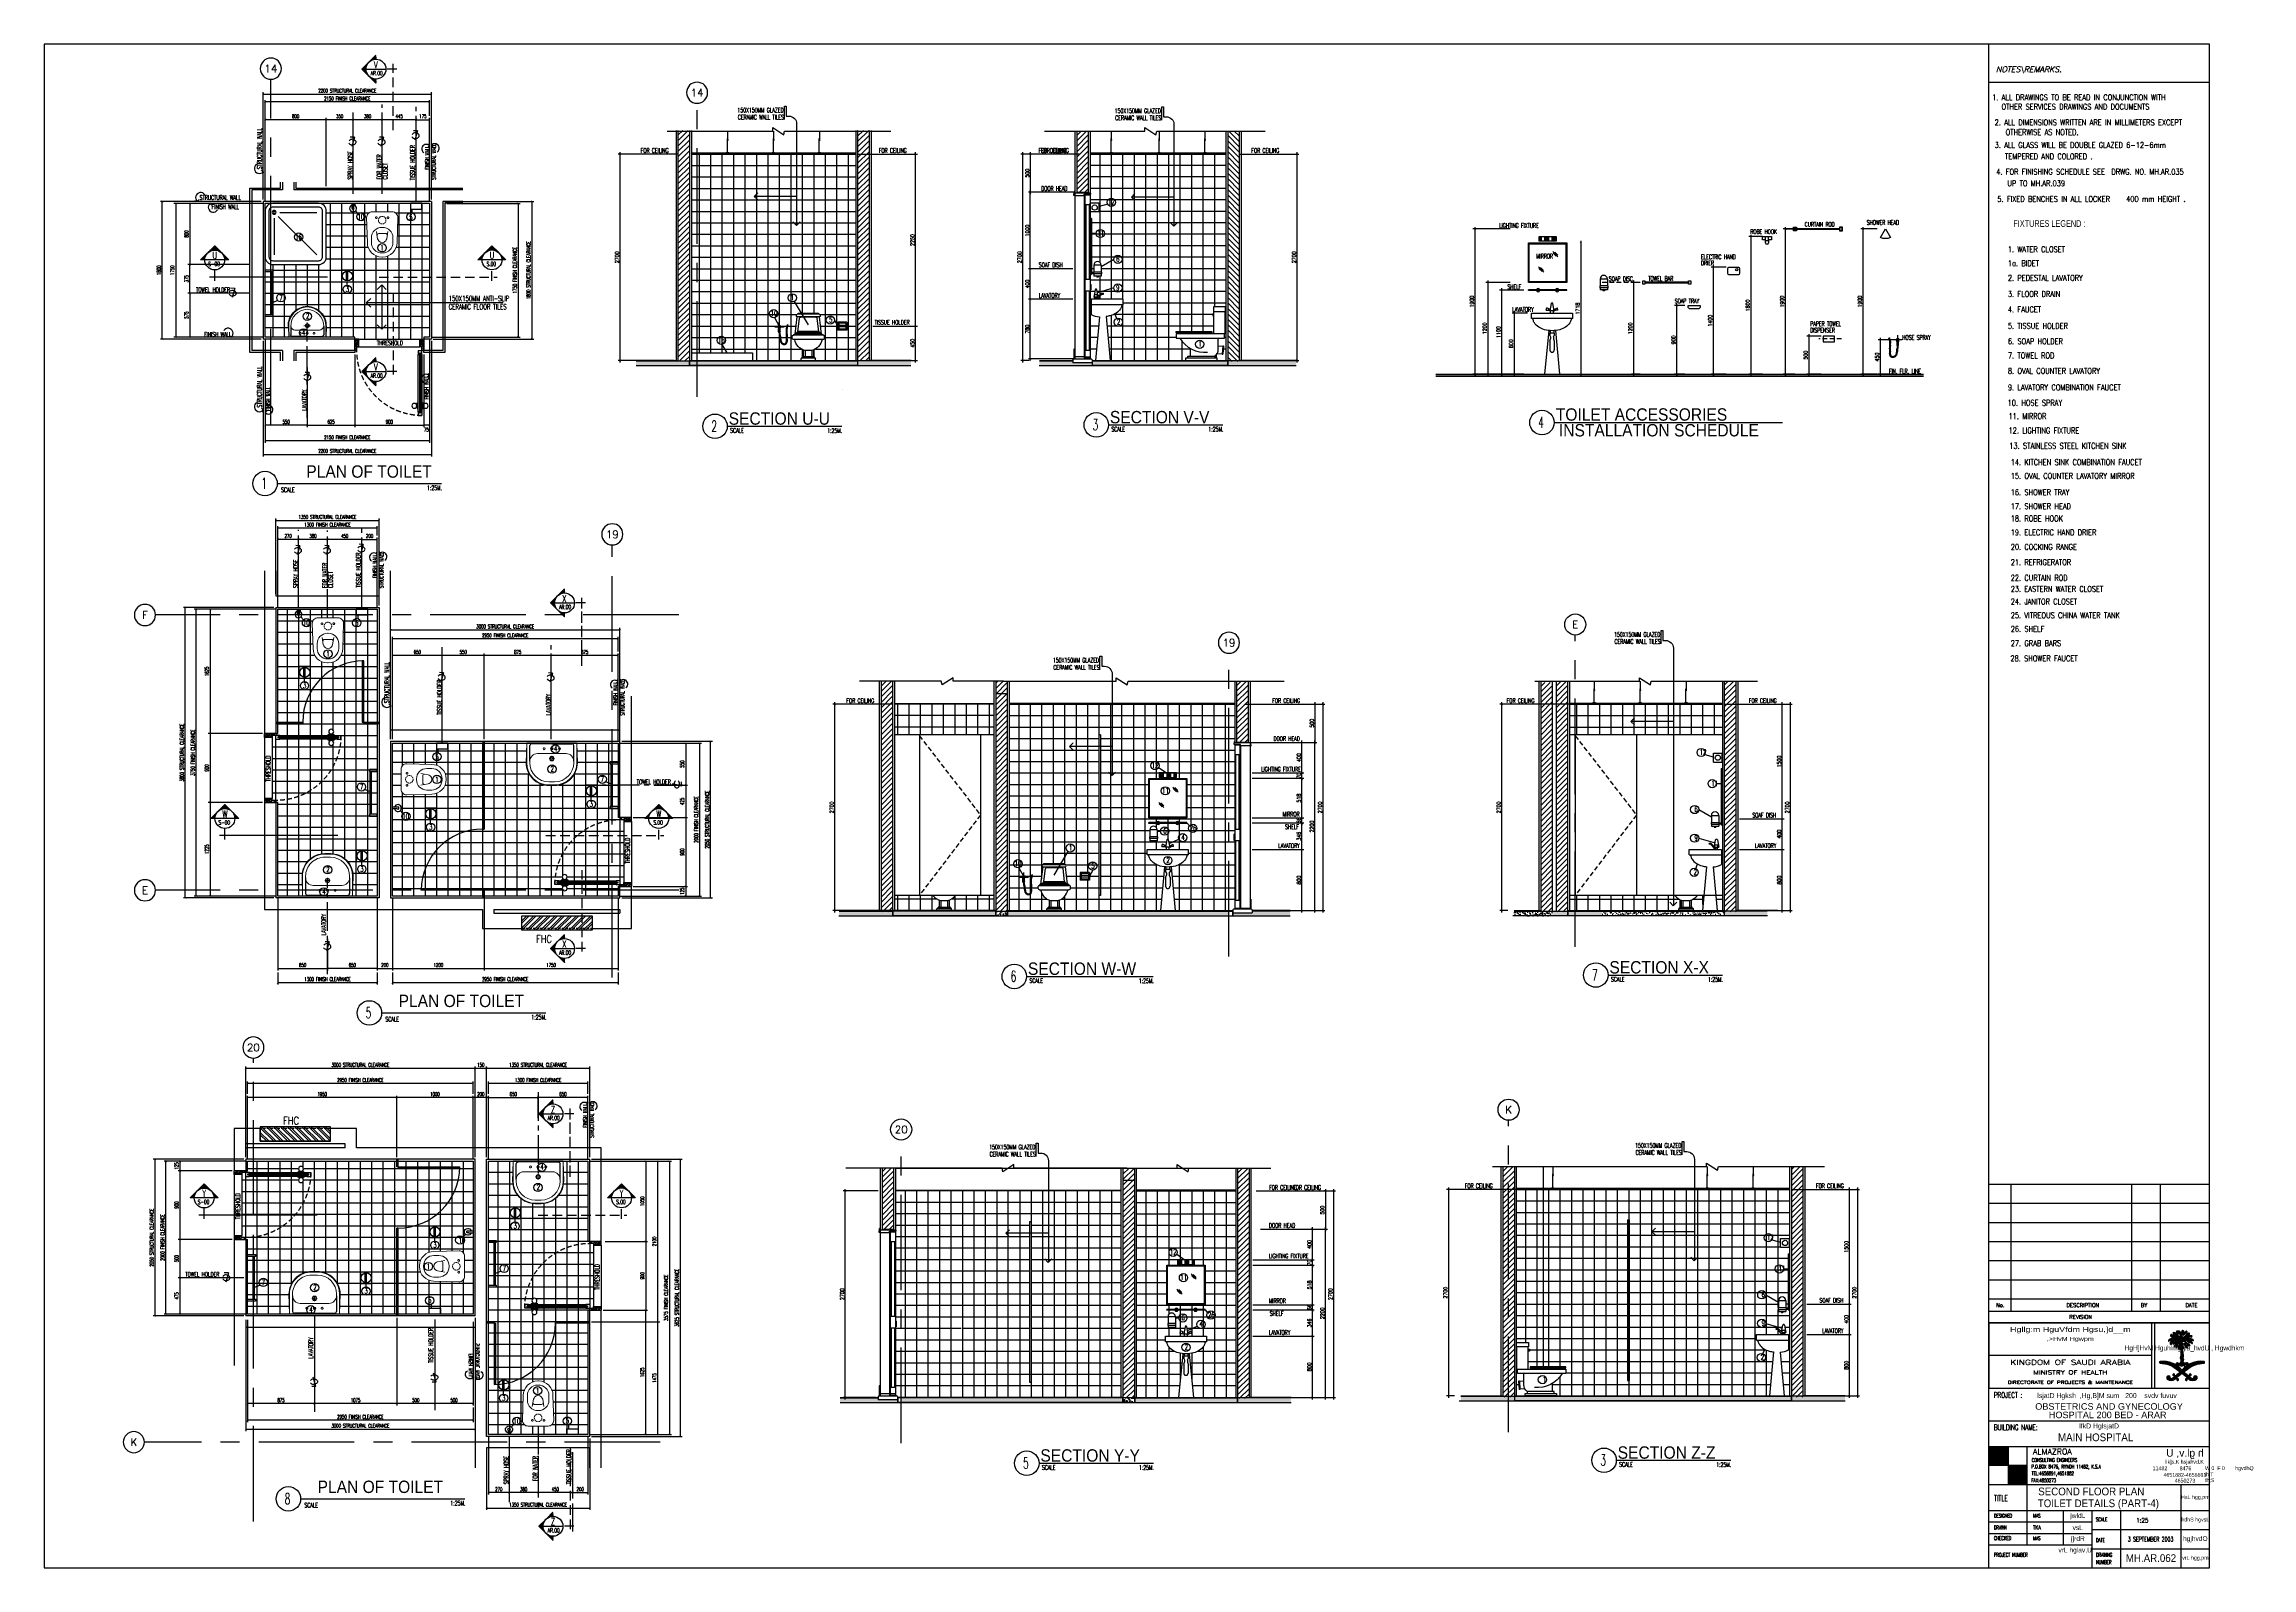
# Model space of a CAD drawing. Extents: x -171191 to -142314, y 196391 to 216316.
import ezdxf
from ezdxf.enums import TextEntityAlignment as Align

# ---------------------------------------------------------------- set-up
doc = ezdxf.new("R2010")
doc.units = 0
doc.header["$LTSCALE"] = 500
doc.header["$MEASUREMENT"] = 0
for name, pattern in [('CENTER2', [1.125, 0.75, -0.125, 0.125, -0.125]), ('CENTERX2', [4, 2.5, -0.5, 0.5, -0.5]), ('DASHED', [0.75, 0.5, -0.25]), ('HIDDEN', [0.375, 0.25, -0.125]), ('HIDDEN2', [0.1875, 0.125, -0.0625])]:
    doc.linetypes.add(name, pattern=pattern)
doc.layers.get('0').update_dxf_attribs({"linetype": 'CONTINUOUS'})
doc.layers.get('DEFPOINTS').update_dxf_attribs({"linetype": 'CONTINUOUS'})
for name, color, linetype in [('3', 3, 'CONTINUOUS'), ('A-SFIX', 2, 'CONTINUOUS'), ('A-TILES', 11, 'CONTINUOUS'), ('ARCDIMR', 4, 'CONTINUOUS'), ('AX-CR', 2, 'CONTINUOUS'), ('AX-TXT', 2, 'CONTINUOUS'), ('AXES', 11, 'CENTERX2'), ('AXIS', 11, 'CENTER2'), ('Axisname', 6, 'CONTINUOUS'), ('BOARDER', 6, 'CONTINUOUS'), ('BORDER', 4, 'CONTINUOUS'), ('CONC', 3, 'CONTINUOUS'), ('DIM', 4, 'CONTINUOUS'), ('DIM-NEW', 4, 'CONTINUOUS'), ('DIM1', 2, 'CONTINUOUS'), ('Dimout', 4, 'CONTINUOUS'), ('DOOR', 2, 'CONTINUOUS'), ('DRWIN', 2, 'CONTINUOUS'), ('DW', 7, 'CONTINUOUS'), ('ELE', 3, 'CONTINUOUS'), ('ELEV-MARK', 6, 'CONTINUOUS'), ('ELV', 7, 'CONTINUOUS'), ('FHC', 2, 'CONTINUOUS'), ('FIX', 2, 'CONTINUOUS'), ('HATCH', 8, 'CONTINUOUS'), ('HatchA', 11, 'CONTINUOUS'), ('JUMP', 2, 'CONTINUOUS'), ('NON-MEDICAL', 5, 'CONTINUOUS'), ('PART', 9, 'CONTINUOUS'), ('Plaster', 7, 'CONTINUOUS'), ('SANI', 2, 'CONTINUOUS'), ('SETTING', 3, 'CONTINUOUS'), ('TEXT-REV', 2, 'CONTINUOUS'), ('Tile', 5, 'CONTINUOUS'), ('TITLE', 1, 'CONTINUOUS'), ('TXT', 2, 'CONTINUOUS'), ('TXT1', 2, 'CONTINUOUS'), ('WALL', 6, 'CONTINUOUS'), ('WallPartition', 2, 'CONTINUOUS'), ('Windows', 9, 'CONTINUOUS')]:
    doc.layers.add(name, color=color, linetype=linetype)
doc.styles.add('ABORD1', font='XARB.shx', dxfattribs={"height": 500})
doc.styles.add('BR', font='BR.SHX', dxfattribs={"width": 0.7})
doc.styles.add('DIM', font='simplex.shx', dxfattribs={"width": 0.85})
doc.styles.add('Easy', font='xarb.shx', dxfattribs={"width": 0.8, "height": 350})
doc.styles.add('EBORD1', font='ROMANS.shx', dxfattribs={"width": 0.75, "height": 200})
doc.styles.add('EBORD3', font='romant', dxfattribs={"height": 0.2})
doc.styles.add('ITALICT', font='italict', dxfattribs={"height": 0.2})
doc.styles.add('KUFI', font='KUFI-SLD.SHX')
doc.styles.add('ROMANC', font='ROMANC.SHX', dxfattribs={"oblique": 0.9, "height": 200})
doc.styles.add('ROMANS', font='romans.shx', dxfattribs={"width": 0.6})
doc.styles.add('TTXT', font='swisse.ttf', dxfattribs={"width": 0.9})
doc.dimstyles.new('DIM1-25', dxfattribs={"dimscale": 25, "dimtxt": 2, "dimasz": 1, "dimexe": 1, "dimexo": 1, "dimgap": 0.6, "dimtad": 1, "dimdec": 0, "dimdsep": 46, "dimtxsty": 'DIM', "dimblk1": 'ARCHTICK', "dimblk2": 'ARCHTICK', "dimsah": 1, "dimcen": 0.09, "dimdle": 1, "dimclrd": 256, "dimclrt": 2, "dimadec": 0, "dimazin": 0, "dimtfac": 1, "dimtdec": 0, "dimtix": 1, "dimtmove": 1, "dimatfit": 3, "dimldrblk": 'ARCHTICK', "dimfxl": 0, "dimtvp": 2, "dimtolj": 1, "dimtzin": 0, "dimarcsym": 0})
doc.dimstyles.new('R50', dxfattribs={"dimscale": 0, "dimtxt": 0.06, "dimasz": 0.03, "dimexe": 0.03, "dimexo": 0.03, "dimgap": 0.03, "dimtad": 1, "dimdec": 0, "dimlfac": 1000, "dimzin": 13, "dimdsep": 46, "dimtxsty": 'ROMANS', "dimblk": 'ARCHTICK', "dimcen": 0.09, "dimclrd": 4, "dimclre": 4, "dimclrt": 2, "dimadec": 0, "dimazin": 0, "dimtfac": 1, "dimtdec": 0, "dimtofl": 0, "dimtmove": 2, "dimatfit": 3, "dimldrblk": 'CLOSEDBLANK', "dimfxl": 0, "dimtolj": 1, "dimtzin": 0, "dimarcsym": 0})
pattern_1 = [(45, (43431.857, -20939.98), (-35.355339, 35.355339), [])]
pattern_2 = [(142.5, (-363976.94, -43148.528), (1.574834, 48.170594), [0, -38, 0, -42.5, 0, -40.625]), (172.5, (-363976.94, -43148.53), (-44.244418, 70.553652), [0, -20.5, 0, -34.25, 0, -13.125]), (212.5, (-363946.19, -43148.53), (-77.8535465, 0.1414763), [0, -12.5, 0, -45, 0, -58.75]), (222.5, (-363946.19, -43148.53), (-75.153165, 21.941889), [0, -6.25, 0, -29.5, 0, -33.75])]
pattern_3 = [(37.5, (48302.03, -36782.923), (-1.574834, 48.170594), [0, -38, 0, -42.5, 0, -40.625]), (7.5, (48302.03, -36782.92), (44.244418, 70.553652), [0, -20.5, 0, -34.25, 0, -13.125]), (327.5, (48271.28, -36782.923), (77.8535465, 0.1414763), [0, -12.5, 0, -45, 0, -58.75]), (317.5, (48271.28, -36782.92), (75.153165, 21.941889), [0, -6.25, 0, -29.5, 0, -33.75])]
pattern_4 = [(45, (29596.43, -15095.9), (-35.355339, 35.355339), [])]
pattern_5 = [(37.5, (104821.442, 23981.462), (-1.574834, 48.170594), [0, -38, 0, -42.5, 0, -40.625]), (7.5, (104821.44, 23981.46), (44.244418, 70.553652), [0, -20.5, 0, -34.25, 0, -13.125]), (327.5, (104790.69, 23981.462), (77.8535465, 0.1414763), [0, -12.5, 0, -45, 0, -58.75]), (317.5, (104790.69, 23981.46), (75.153165, 21.941889), [0, -6.25, 0, -29.5, 0, -33.75])]

# ---------------------------------------------------------------- blocks, each defined once
blk = doc.blocks.new('A$C69CD438C')
at = {"layer": 'A-SFIX'}
for p, q in [((66, 604, 659), (357, 604, 659)), ((77, 615, 659), (346, 615, 659)), ((0, 290, 659), (0, 314, 659)), ((15, 329, 659), (407, 329, 659)), ((33, 346, 659), (390, 346, 659)), ((38, 346, 659), (66, 571, 659)), ((51, 357, 659), (371, 357, 659)), ((66, 571, 659), (357, 571, 659)), ((70, 373, 659), (353, 373, 659)), ((76, 379, 659), (97, 551, 659)), ((76, 379, 659), (347, 379, 659)), ((112, 565, 659), (311, 565, 659)), ((347, 379, 659), (326, 551, 659)), ((384, 346, 659), (357, 571, 659)), ((423, 290, 659), (423, 314, 659)), ((15, 274, 659), (407, 274, 659)), ((116, 0, 659), (116, 23, 659)), ((307, 0), (116, 0)), ((122, 30, 659), (300, 30, 659)), ((131, 30, 659), (131, 40, 659)), ((137, 46, 659), (286, 46, 659)), ((145, 138, 659), (145, 46, 659)), ((165, 132, 659), (258, 132, 659)), ((167, 132, 659), (167, 46, 659)), ((255, 132, 659), (255, 46, 659)), ((277, 138, 659), (277, 46, 659)), ((292, 30, 659), (292, 40, 659)), ((307, 0, 659), (307, 23, 659))]:
    blk.add_line(p, q, dxfattribs=at)
for centre, radius, start, end in [((73, 587, 659), 17.8, 112.6199, 247.3801), ((80, 607, 659), 8.68, 108.4349, 198.4349), ((343, 607, 659), 8.68, 341.5651, 71.5651), ((350, 587, 659), 17.8, 292.6199, 67.3801), ((15, 314, 659), 15.4, 90, 180), ((15, 290, 659), 15.4, 180, 270), ((36, 327, 659), 19.4, 98.1301, 171.8699), ((58, 343, 659), 15.3, 118.3046, 170.726), ((93, 342, 659), 38.5, 126.2886, 157.7863), ((76, 372, 659), 6.42, 96.9853, 172.0974), ((112, 550, 659), 15.4, 90, 173.047), ((311, 550, 659), 15.4, 6.953, 90), ((346, 372, 659), 6.42, 7.9026, 83.0147), ((330, 342, 659), 38.5, 22.2137, 53.7114), ((364, 343, 659), 15.3, 9.274, 61.6954), ((387, 327, 659), 19.4, 8.1301, 81.8699), ((407, 314, 659), 15.4, 0, 90), ((407, 290, 659), 15.4, 270, 0), ((208, 304, 659), 178, 189.598, 255.8207), ((122, 23, 659), 6.59, 90, 180), ((137, 40, 659), 6.59, 90, 180), ((214, 304, 659), 178, 284.1793, 350.402), ((286, 40, 659), 6.59, 0, 90), ((300, 23, 659), 6.59, 0, 90)]:
    blk.add_arc(centre, radius, start, end, dxfattribs=at)
blk = doc.blocks.new('SCNTR', base_point=(3632.7, 549.7))
for q in [(3633.9, 554.6), (3636.1, 543.4)]:
    blk.add_line((3631.1, 543.4), q)
for centre, radius, start, end in [((3630.8, 549.4), 1.99, 133.3084, 182.4789), ((3630.8, 549.2), 1.99, 177.5211, 226.6916), ((3633.5, 547.5), 5.23, 39.4883, 140.5117), ((3633.5, 551.1), 5.23, 219.4883, 320.5117)]:
    blk.add_arc(centre, radius, start, end)
blk = doc.blocks.new('_ARCHTICK')
at = {"color": 0, "linetype": 'ByBlock', "const_width": 0.15}
blk.add_lwpolyline([(-0.5, -0.5), (0.5, 0.5)], dxfattribs=at)
blk = doc.blocks.new('*D115')
at = {"layer": 'DEFPOINTS', "color": 0}
for p in [(-166835, 209840), (-167035, 209132), (-166835, 208926)]:
    blk.add_point(p, dxfattribs=at)
at = {"layer": 'Dimout', "color": 4, "lineweight": -2}
for p, q in [((-167035, 209157), (-167035, 209865)), ((-167035, 209840), (-166835, 209840)), ((-166835, 208951), (-166835, 209865))]:
    blk.add_line(p, q, dxfattribs=at)
at = {"layer": 'Dimout', "color": 4, "lineweight": -2, "xscale": 25, "yscale": 25, "zscale": 25, "rotation": 180}
blk.add_blockref('_ARCHTICK', (-167035, 209840), dxfattribs=at)
at = {"layer": 'Dimout', "color": 4, "lineweight": -2, "xscale": 25, "yscale": 25, "zscale": 25}
blk.add_blockref('_ARCHTICK', (-166835, 209840), dxfattribs=at)
at = {"layer": 'Dimout', "color": 2, "insert": (-166935, 209885), "char_height": 50, "attachment_point": 5, "style": 'ROMANS'}
blk.add_mtext('\\A1;200', dxfattribs=at)
blk = doc.blocks.new('_ClosedBlank')
at = {"color": 0, "linetype": 'ByBlock', "lineweight": -2}
for p, q in [((-1, 0.2), (0, 0)), ((-1, 0.2), (-1, -0.2)), ((0, 0), (-1, -0.2))]:
    blk.add_line(p, q, dxfattribs=at)
blk = doc.blocks.new('FINISH.WALL')
at = {"layer": 'DIM'}
blk.add_arc((-0.043, 0.05), 0.066, 311.2207, 146.8229, dxfattribs=at)
at = {"layer": 'WALL'}
for q in [(-0.023, 0.023), (0.032, 0.007)]:
    blk.add_line((0, 0), q, dxfattribs=at)
at = {"layer": 'TXT', "style": 'ROMANS', "width": 0.6}
blk.add_text('FINISH WALL', height=0.06, dxfattribs=at).set_placement((-0.355, 0.007))
blk = doc.blocks.new('STTRUC.WALL')
at = {"layer": 'DIM'}
blk.add_arc((-0.043, -0.05), 0.066, 213.1771, 48.7793, dxfattribs=at)
at = {"layer": 'WALL'}
for q in [(-0.023, -0.023), (0.032, -0.007)]:
    blk.add_line((0, 0), q, dxfattribs=at)
at = {"layer": 'TXT', "style": 'ROMANS', "width": 0.6}
blk.add_text('STRUCTURAL WALL', height=0.06, dxfattribs=at).set_placement((-0.516, -0.066))
blk = doc.blocks.new('*D107')
at = {"layer": 'DEFPOINTS', "color": 0}
for p in [(-168135, 209840), (-167865, 209181), (-168135, 208926)]:
    blk.add_point(p, dxfattribs=at)
at = {"layer": 'Dimout', "color": 4, "lineweight": -2}
for p, q in [((-168135, 208951), (-168135, 209865)), ((-167865, 209840), (-168135, 209840)), ((-167865, 209206), (-167865, 209865))]:
    blk.add_line(p, q, dxfattribs=at)
at = {"layer": 'Dimout', "color": 4, "lineweight": -2, "xscale": 25, "yscale": 25, "zscale": 25, "rotation": 180}
blk.add_blockref('_ARCHTICK', (-168135, 209840), dxfattribs=at)
at = {"layer": 'Dimout', "color": 4, "lineweight": -2, "xscale": 25, "yscale": 25, "zscale": 25}
blk.add_blockref('_ARCHTICK', (-167865, 209840), dxfattribs=at)
at = {"layer": 'Dimout', "color": 2, "insert": (-168000, 209885), "char_height": 50, "attachment_point": 5, "style": 'ROMANS'}
blk.add_mtext('\\A1;270', dxfattribs=at)
blk = doc.blocks.new('*D106')
at = {"layer": 'DEFPOINTS', "color": 0}
for p in [(-167865, 209840), (-167865, 209181), (-167485, 209181)]:
    blk.add_point(p, dxfattribs=at)
at = {"layer": 'Dimout', "color": 4, "lineweight": -2}
for p, q in [((-167865, 209206), (-167865, 209865)), ((-167485, 209840), (-167865, 209840)), ((-167485, 209206), (-167485, 209865))]:
    blk.add_line(p, q, dxfattribs=at)
at = {"layer": 'Dimout', "color": 4, "lineweight": -2, "xscale": 25, "yscale": 25, "zscale": 25, "rotation": 180}
blk.add_blockref('_ARCHTICK', (-167865, 209840), dxfattribs=at)
at = {"layer": 'Dimout', "color": 4, "lineweight": -2, "xscale": 25, "yscale": 25, "zscale": 25}
blk.add_blockref('_ARCHTICK', (-167485, 209840), dxfattribs=at)
at = {"layer": 'Dimout', "color": 2, "insert": (-167675, 209885), "char_height": 50, "attachment_point": 5, "style": 'ROMANS'}
blk.add_mtext('\\A1;380', dxfattribs=at)
blk = doc.blocks.new('*D96')
at = {"layer": 'DEFPOINTS', "color": 0}
for p in [(-168135, 209987), (-166835, 209865), (-168135, 209101)]:
    blk.add_point(p, dxfattribs=at)
at = {"layer": 'Dimout', "color": 4, "lineweight": -2}
for p, q in [((-168135, 209126), (-168135, 210012)), ((-166835, 209987), (-168135, 209987)), ((-166835, 209890), (-166835, 210012))]:
    blk.add_line(p, q, dxfattribs=at)
at = {"layer": 'Dimout', "color": 4, "lineweight": -2, "xscale": 25, "yscale": 25, "zscale": 25, "rotation": 180}
blk.add_blockref('_ARCHTICK', (-168135, 209987), dxfattribs=at)
at = {"layer": 'Dimout', "color": 4, "lineweight": -2, "xscale": 25, "yscale": 25, "zscale": 25}
blk.add_blockref('_ARCHTICK', (-166835, 209987), dxfattribs=at)
at = {"layer": 'Dimout', "color": 2, "insert": (-167485, 210032), "char_height": 50, "attachment_point": 5, "style": 'ROMANS'}
blk.add_mtext('\\A1;1300 FINISH CLEARANCE', dxfattribs=at)
blk = doc.blocks.new('*D95')
at = {"layer": 'DEFPOINTS', "color": 0}
for p in [(-166810, 210088), (-168160, 209101), (-166810, 208951)]:
    blk.add_point(p, dxfattribs=at)
at = {"layer": 'Dimout', "color": 4, "lineweight": -2}
for p, q in [((-168160, 209126), (-168160, 210113)), ((-168160, 210088), (-166810, 210088)), ((-166810, 208976), (-166810, 210113))]:
    blk.add_line(p, q, dxfattribs=at)
at = {"layer": 'Dimout', "color": 4, "lineweight": -2, "xscale": 25, "yscale": 25, "zscale": 25, "rotation": 180}
blk.add_blockref('_ARCHTICK', (-168160, 210088), dxfattribs=at)
at = {"layer": 'Dimout', "color": 4, "lineweight": -2, "xscale": 25, "yscale": 25, "zscale": 25}
blk.add_blockref('_ARCHTICK', (-166810, 210088), dxfattribs=at)
at = {"layer": 'Dimout', "color": 2, "insert": (-167485, 210133), "char_height": 50, "attachment_point": 5, "style": 'ROMANS'}
blk.add_mtext('\\A1;1350 STRUCTURAL CLEARANCE', dxfattribs=at)
blk = doc.blocks.new('*D94')
at = {"layer": 'DEFPOINTS', "color": 0}
for p in [(-167485, 209840), (-167485, 209181), (-167035, 209154)]:
    blk.add_point(p, dxfattribs=at)
at = {"layer": 'Dimout', "color": 4, "lineweight": -2}
for p, q in [((-167485, 209206), (-167485, 209865)), ((-167035, 209840), (-167485, 209840)), ((-167035, 209179), (-167035, 209865))]:
    blk.add_line(p, q, dxfattribs=at)
at = {"layer": 'Dimout', "color": 4, "lineweight": -2, "xscale": 25, "yscale": 25, "zscale": 25, "rotation": 180}
blk.add_blockref('_ARCHTICK', (-167485, 209840), dxfattribs=at)
at = {"layer": 'Dimout', "color": 4, "lineweight": -2, "xscale": 25, "yscale": 25, "zscale": 25}
blk.add_blockref('_ARCHTICK', (-167035, 209840), dxfattribs=at)
at = {"layer": 'Dimout', "color": 2, "insert": (-167260, 209885), "char_height": 50, "attachment_point": 5, "style": 'ROMANS'}
blk.add_mtext('\\A1;450', dxfattribs=at)
blk = doc.blocks.new('A0-BOX')
at = {"layer": 'TITLE'}
for p, q in [((0, 79.7), (0, 0)), ((113.3, 79.7), (0, 79.7)), ((101.75, 0), (101.75, 79.7)), ((113.3, 0), (113.3, 79.7)), ((113.3, 77.7), (101.75, 77.7)), ((0, 0), (113.3, 0))]:
    blk.add_line(p, q, dxfattribs=at)
blk = doc.blocks.new('LAV-003')
at = {"layer": 'FIX', "linetype": 'Continuous', "lineweight": 20}
for p, q in [((-328, -285), (-328, -25)), ((-288, -285), (-288, -265)), ((0, -165), (-188, -165)), ((0, -165), (187, -165)), ((287, -285), (287, -265)), ((327, -285), (327, -25)), ((0, -535), (-38, -535)), ((0, -575), (-38, -575)), ((0, -535), (37, -535)), ((0, -575), (37, -575))]:
    blk.add_line(p, q, dxfattribs=at)
at = {"layer": 'FIX', "linetype": 'ByBlock'}
blk.add_line((-328, -25), (327, -25), dxfattribs=at)
at = {"layer": 'FIX', "linetype": 'ByBlock', "ltscale": 0.3}
for p, q in [((-288, -265), (-288, -60)), ((0, -35), (-262, -35)), ((0, -35), (262, -35)), ((287, -265), (287, -60))]:
    blk.add_line(p, q, dxfattribs=at)
at = {"layer": 'FIX', "linetype": 'DASHED', "lineweight": 20, "ltscale": 0.04}
for p, q in [((-36, -230), (37, -230)), ((0, -194), (0, -266))]:
    blk.add_line(p, q, dxfattribs=at)
at = {"layer": 'FIX', "lineweight": 20}
for p, q in [((-16, -101), (15, -101)), ((0, -85), (0, -116))]:
    blk.add_line(p, q, dxfattribs=at)
at = {"layer": 'FIX', "linetype": 'Continuous', "lineweight": 20}
blk.add_lwpolyline([(295, -25), (0, -25), (-328, -25), (-335, -285, 0.414214), (-38, -582), (0, -582), (37, -582, 0.414214), (334, -285), (327, -25), (0, -25)], format="xyb", dxfattribs=at)
at = {"layer": 'FIX', "linetype": 'HIDDEN', "lineweight": 20, "ltscale": 0.05}
for centre in [(-100, -101), (100, -101)]:
    blk.add_circle(centre, 12.4, dxfattribs=at)
at = {"layer": 'FIX', "lineweight": 20}
for centre, radius in [((0, -230), 29.5), ((0, -230), 22.5), ((0, -101), 15.5)]:
    blk.add_circle(centre, radius, dxfattribs=at)
at = {"layer": 'FIX', "linetype": 'Continuous', "lineweight": 20}
for centre, radius, start, end in [((-38, -285), 290, 180, 270), ((-188, -265), 100, 90, 180), ((-38, -285), 250, 180, 270), ((37, -285), 250, 270, 0), ((37, -285), 290, 270, 0), ((187, -265), 100, 0, 90)]:
    blk.add_arc(centre, radius, start, end, dxfattribs=at)
at = {"layer": 'FIX', "linetype": 'ByBlock', "ltscale": 0.3}
for centre, start, end in [((-262, -60), 90, 180), ((262, -60), 0, 90)]:
    blk.add_arc(centre, 25, start, end, dxfattribs=at)
blk = doc.blocks.new('*D71')
at = {"layer": 'DEFPOINTS', "color": 0}
for p in [(-164055, 201709), (-163880, 200659), (-163323, 200659)]:
    blk.add_point(p, dxfattribs=at)
at = {"layer": 'Dimout', "color": 4, "lineweight": -2}
for p, q in [((-164030, 201709), (-163298, 201709)), ((-163323, 201709), (-163323, 200659)), ((-163855, 200659), (-163298, 200659))]:
    blk.add_line(p, q, dxfattribs=at)
at = {"layer": 'Dimout', "color": 4, "lineweight": -2, "xscale": 25, "yscale": 25, "zscale": 25}
for p, rotation in [((-163323, 201709), 90), ((-163323, 200659), 270)]:
    blk.add_blockref('_ARCHTICK', p, dxfattribs=dict(at, rotation=rotation))
at = {"layer": 'Dimout', "color": 2, "insert": (-163368, 201184), "char_height": 50, "attachment_point": 5, "rotation": 90, "style": 'ROMANS'}
blk.add_mtext('\\A1;1050', dxfattribs=at)
blk = doc.blocks.new('*D70')
at = {"layer": 'DEFPOINTS', "color": 0}
for p in [(-164055, 201709), (-163164, 201709), (-164055, 199609)]:
    blk.add_point(p, dxfattribs=at)
at = {"layer": 'Dimout', "color": 4, "lineweight": -2}
for p, q in [((-164030, 201709), (-163139, 201709)), ((-163164, 199609), (-163164, 201709)), ((-164030, 199609), (-163139, 199609))]:
    blk.add_line(p, q, dxfattribs=at)
at = {"layer": 'Dimout', "color": 4, "lineweight": -2, "xscale": 25, "yscale": 25, "zscale": 25}
for p, rotation in [((-163164, 201709), 90), ((-163164, 199609), 270)]:
    blk.add_blockref('_ARCHTICK', p, dxfattribs=dict(at, rotation=rotation))
at = {"layer": 'Dimout', "color": 2, "insert": (-163209, 200659), "char_height": 50, "attachment_point": 5, "rotation": 90, "style": 'ROMANS'}
blk.add_mtext('\\A1;2100', dxfattribs=at)
blk = doc.blocks.new('DOOR90')
at = {"layer": 'DOOR', "color": 0, "linetype": 'ByBlock'}
for p, q in [((-150, 0), (-150, -25)), ((-150, 0), (0, 0)), ((0, -50), (0, 0)), ((-1000, -25), (-1000, -75)), ((-1000, -75), (-1000, -25)), ((-950, -25), (-1000, -25)), ((-950, -75), (-1000, -75)), ((-970, -42), (-970, -58)), ((-950, -42), (-970, -42)), ((-950, -58), (-970, -58)), ((-950, -25), (-950, -42)), ((-950, -58), (-950, -75)), ((-918, -25), (-918, -18)), ((-828, -18), (-918, -18)), ((-918, -75), (-918, -82)), ((-828, -82), (-918, -82)), ((-905, -18), (-905, -9)), ((-905, -9), (-840, -9)), ((-905, -18), (-840, -18)), ((-905, -82), (-905, -91)), ((-905, -82), (-840, -82)), ((-905, -91), (-840, -91)), ((-840, -18), (-840, -9)), ((-840, -82), (-840, -91)), ((-828, -25), (-828, -18)), ((-828, -75), (-828, -82)), ((-200, -42), (-200, -25)), ((-200, -25), (-150, -25)), ((-180, -42), (-200, -42)), ((-200, -75), (-200, -58)), ((-200, -58), (-180, -58)), ((-150, -75), (-200, -75)), ((-180, -58), (-180, -42)), ((-150, -75), (-150, -25)), ((-150, -25), (-100, -25)), ((-100, -25), (-100, -50)), ((-100, -50), (0, -50)), ((-100, -850), (0, -850)), ((-100, -875), (-100, -850)), ((0, -850), (0, -900)), ((-150, -900), (-150, -875)), ((-150, -875), (-100, -875)), ((0, -900), (-150, -900)), ((-150, -900), (0, -900))]:
    blk.add_line(p, q, dxfattribs=at)
at = {"layer": 'DOOR', "color": 9, "linetype": 'ByBlock'}
for p, q in [((0, -50), (-114, 0)), ((0, -50), (-40, 0)), ((0, -50), (-100, -37)), ((0, -850), (-114, -900)), ((0, -850), (-100, -863)), ((0, -850), (-40, -900))]:
    blk.add_line(p, q, dxfattribs=at)
at = {"layer": 'DOOR', "linetype": 'ByBlock'}
for p, q in [((-200, -25), (-950, -25)), ((-200, -42), (-950, -42)), ((-200, -58), (-950, -58)), ((-950, -75), (-200, -75))]:
    blk.add_line(p, q, dxfattribs=at)
at = {"layer": 'DOOR', "color": 0, "linetype": 'ByBlock'}
for centre in [(-873, 24), (-873, -124)]:
    blk.add_circle(centre, 32.4, dxfattribs=at)
at = {"layer": 'DOOR', "color": 9, "linetype": 'ByBlock'}
for centre, radius, start, end in [((0, -50), 154, 161.1053, 166.2858), ((0, -50), 134, 158.1598, 169.28), ((0, -50), 94.4, 148.0182, 180), ((0, -50), 74.4, 137.7764, 180), ((0, -50), 114, 154.0838, 167.3774), ((0, -50), 54.4, 113.2074, 180), ((0, -50), 34.4, 90, 180), ((0, -50), 14.4, 90, 180), ((0, -850), 94.4, 180, 211.9818), ((0, -850), 74.4, 180, 222.2236), ((0, -850), 54.4, 180, 246.7926), ((0, -850), 34.4, 180, 270), ((0, -850), 14.4, 180, 270), ((0, -850), 154, 193.7142, 198.8947), ((0, -850), 134, 190.72, 201.8402)]:
    blk.add_arc(centre, radius, start, end, dxfattribs=at)
at = {"layer": 'DOOR', "linetype": 'HIDDEN', "ltscale": 0.5}
blk.add_arc((-150, -25), 850, 180, 270, dxfattribs=at)
blk = doc.blocks.new('*D66')
at = {"layer": 'DEFPOINTS', "color": 0}
for p in [(-169598, 201709), (-168530, 201709), (-168530, 199709)]:
    blk.add_point(p, dxfattribs=at)
at = {"layer": 'Dimout', "color": 4, "lineweight": -2}
for p, q in [((-168555, 201709), (-169623, 201709)), ((-169598, 199709), (-169598, 201709)), ((-168555, 199709), (-169623, 199709))]:
    blk.add_line(p, q, dxfattribs=at)
at = {"layer": 'Dimout', "color": 4, "lineweight": -2, "xscale": 25, "yscale": 25, "zscale": 25}
for p, rotation in [((-169598, 201709), 90), ((-169598, 199709), 270)]:
    blk.add_blockref('_ARCHTICK', p, dxfattribs=dict(at, rotation=rotation))
at = {"layer": 'Dimout', "color": 2, "insert": (-169643, 200709), "char_height": 50, "attachment_point": 5, "rotation": 90, "style": 'ROMANS'}
blk.add_mtext('\\A1;2000 FINISH CLEARANCE', dxfattribs=at)
blk = doc.blocks.new('*D65')
at = {"layer": 'DEFPOINTS', "color": 0}
for p in [(-169740, 201734), (-168555, 201734), (-168555, 199684)]:
    blk.add_point(p, dxfattribs=at)
at = {"layer": 'Dimout', "color": 4, "lineweight": -2}
for p, q in [((-168580, 201734), (-169765, 201734)), ((-169740, 199684), (-169740, 201734)), ((-168580, 199684), (-169765, 199684))]:
    blk.add_line(p, q, dxfattribs=at)
at = {"layer": 'Dimout', "color": 4, "lineweight": -2, "xscale": 25, "yscale": 25, "zscale": 25}
for p, rotation in [((-169740, 201734), 90), ((-169740, 199684), 270)]:
    blk.add_blockref('_ARCHTICK', p, dxfattribs=dict(at, rotation=rotation))
at = {"layer": 'Dimout', "color": 2, "insert": (-169785, 200709), "char_height": 50, "attachment_point": 5, "rotation": 90, "style": 'ROMANS'}
blk.add_mtext('\\A1;2050 STRUCTURAL CLEARANCE', dxfattribs=at)
blk = doc.blocks.new('*D64')
at = {"layer": 'DEFPOINTS', "color": 0}
for p in [(-168705, 201584), (-169415, 200684), (-168705, 200684)]:
    blk.add_point(p, dxfattribs=at)
at = {"layer": 'Dimout', "color": 4, "lineweight": -2}
for p, q in [((-168730, 201584), (-169440, 201584)), ((-169415, 201584), (-169415, 200684)), ((-168730, 200684), (-169440, 200684))]:
    blk.add_line(p, q, dxfattribs=at)
at = {"layer": 'Dimout', "color": 4, "lineweight": -2, "xscale": 25, "yscale": 25, "zscale": 25}
for p, rotation in [((-169415, 201584), 90), ((-169415, 200684), 270)]:
    blk.add_blockref('_ARCHTICK', p, dxfattribs=dict(at, rotation=rotation))
at = {"layer": 'Dimout', "color": 2, "insert": (-169460, 201134), "char_height": 50, "attachment_point": 5, "rotation": 90, "style": 'ROMANS'}
blk.add_mtext('\\A1;900', dxfattribs=at)
blk = doc.blocks.new('*X5')
at = {"color": 0}
for p, q in [((14608, 7877), (14819, 8088)), ((14625, 7890), (14821, 8086)), ((14637, 7899), (14823, 8084)), ((14647, 7905), (14825, 8082)), ((14656, 7910), (14826, 8081)), ((14664, 7915), (14828, 8079)), ((14671, 7919), (14830, 8077)), ((14678, 7922), (14832, 8075)), ((14685, 7925), (14833, 8073)), ((14691, 7928), (14835, 8072)), ((14697, 7930), (14837, 8070)), ((14703, 7933), (14839, 8068)), ((14709, 7935), (14841, 8066)), ((14714, 7937), (14842, 8065)), ((14719, 7938), (14844, 8063)), ((14725, 7940), (14846, 8061)), ((14730, 7941), (14848, 8059)), ((14734, 7943), (14849, 8058)), ((14739, 7944), (14851, 8056)), ((14744, 7945), (14853, 8054)), ((14749, 7946), (14855, 8052)), ((14753, 7947), (14856, 8051)), ((14757, 7948), (14858, 8049)), ((14762, 7949), (14860, 8047)), ((14766, 7950), (14862, 8045)), ((14770, 7950), (14863, 8043)), ((14774, 7951), (14865, 8042)), ((14778, 7951), (14867, 8040)), ((14782, 7952), (14869, 8038)), ((14786, 7952), (14871, 8036)), ((14790, 7953), (14872, 8035)), ((14794, 7953), (14874, 8033)), ((14798, 7953), (14876, 8031)), ((14802, 7953), (14878, 8029)), ((14805, 7954), (14879, 8028)), ((14809, 7954), (14881, 8026)), ((14813, 7954), (14883, 8024)), ((14816, 7954), (14885, 8022)), ((14820, 7954), (14886, 8020)), ((14823, 7954), (14888, 8019)), ((14827, 7954), (14890, 8017)), ((14830, 7954), (14892, 8015)), ((14834, 7953), (14894, 8013)), ((14837, 7953), (14895, 8012)), ((14840, 7953), (14897, 8010)), ((14844, 7953), (14899, 8008)), ((14847, 7953), (14901, 8006)), ((14850, 7952), (14902, 8005)), ((14853, 7952), (14904, 8003)), ((14856, 7952), (14906, 8001)), ((14860, 7951), (14908, 7999)), ((14863, 7951), (14909, 7997)), ((14866, 7950), (14911, 7996)), ((14869, 7950), (14913, 7994)), ((14872, 7949), (14915, 7992)), ((14875, 7949), (14917, 7990)), ((14878, 7948), (14918, 7989)), ((14881, 7948), (14920, 7987)), ((14884, 7947), (14922, 7985)), ((14887, 7947), (14924, 7983)), ((14890, 7946), (14925, 7982)), ((14893, 7945), (14927, 7980)), ((14895, 7945), (14929, 7978)), ((14898, 7944), (14931, 7976)), ((14901, 7943), (14932, 7974)), ((14904, 7942), (14934, 7973)), ((14907, 7942), (14936, 7971)), ((14909, 7941), (14938, 7969)), ((14912, 7940), (14939, 7967)), ((14915, 7939), (14941, 7966)), ((14917, 7938), (14943, 7964)), ((14920, 7937), (14945, 7962)), ((14923, 7937), (14947, 7960)), ((14925, 7936), (14948, 7959)), ((14928, 7935), (14950, 7957)), ((14931, 7934), (14952, 7955)), ((14933, 7933), (14954, 7953)), ((14936, 7932), (14955, 7952)), ((14938, 7931), (14957, 7950)), ((14941, 7930), (14959, 7948)), ((14943, 7929), (14961, 7946)), ((14946, 7928), (14962, 7944)), ((14948, 7927), (14964, 7943)), ((14360, 7629), (14571, 7839)), ((14364, 7629), (14557, 7822)), ((14368, 7629), (14549, 7810)), ((14371, 7629), (14542, 7800)), ((14375, 7629), (14537, 7791)), ((14378, 7629), (14533, 7783)), ((14382, 7629), (14529, 7776)), ((14385, 7629), (14525, 7769)), ((14389, 7629), (14522, 7762)), ((14392, 7629), (14519, 7756)), ((14396, 7629), (14517, 7750)), ((14399, 7629), (14515, 7744)), ((14403, 7629), (14513, 7739)), ((14406, 7629), (14511, 7733)), ((14410, 7629), (14509, 7728)), ((14413, 7629), (14507, 7723)), ((14417, 7629), (14506, 7718)), ((14421, 7629), (14505, 7713)), ((14424, 7629), (14503, 7708)), ((14428, 7629), (14502, 7703)), ((14431, 7629), (14501, 7699)), ((14435, 7629), (14500, 7694)), ((14438, 7629), (14499, 7690)), ((14442, 7629), (14499, 7686)), ((14445, 7629), (14498, 7681)), ((14449, 7629), (14497, 7677)), ((14452, 7629), (14497, 7673)), ((14456, 7629), (14496, 7669)), ((14459, 7629), (14496, 7665)), ((14463, 7629), (14495, 7661)), ((14466, 7629), (14495, 7657)), ((14470, 7629), (14494, 7653)), ((14474, 7629), (14494, 7649)), ((14477, 7629), (14494, 7646)), ((14481, 7629), (14494, 7642)), ((14484, 7629), (14494, 7638)), ((14488, 7629), (14494, 7635)), ((14491, 7629), (14494, 7631)), ((14951, 7926), (14966, 7941)), ((14953, 7925), (14968, 7939)), ((14956, 7923), (14970, 7937)), ((14958, 7922), (14971, 7936)), ((14960, 7921), (14973, 7934)), ((14963, 7920), (14975, 7932)), ((14965, 7919), (14977, 7930)), ((14967, 7918), (14978, 7929)), ((14970, 7916), (14980, 7927)), ((14972, 7915), (14982, 7925)), ((14974, 7914), (14984, 7923)), ((14977, 7913), (14985, 7921)), ((14979, 7911), (14987, 7920)), ((14981, 7910), (14989, 7918)), ((14983, 7909), (14991, 7916)), ((14986, 7908), (14993, 7914)), ((14988, 7906), (14994, 7913)), ((14990, 7905), (14996, 7911)), ((14992, 7903), (14998, 7909)), ((14994, 7902), (15000, 7907)), ((14997, 7901), (15001, 7906)), ((14999, 7899), (15003, 7904)), ((15001, 7898), (15005, 7902)), ((15003, 7896), (15007, 7900)), ((15005, 7895), (15008, 7898)), ((15007, 7894), (15010, 7897)), ((15009, 7892), (15012, 7895)), ((15011, 7891), (15014, 7893)), ((15013, 7889), (15016, 7891)), ((15015, 7888), (15017, 7890)), ((15017, 7886), (15019, 7888)), ((15019, 7884), (15021, 7886)), ((15021, 7883), (15023, 7884)), ((15023, 7881), (15024, 7883)), ((15025, 7880), (15026, 7881)), ((15027, 7878), (15028, 7879)), ((15029, 7877), (15030, 7877)), ((15031, 7875), (15031, 7875)), ((15033, 7873), (15033, 7874)), ((15035, 7872), (15035, 7872)), ((15036, 7870), (15037, 7870)), ((15038, 7868), (15038, 7868)), ((15040, 7867), (15040, 7867)), ((15042, 7865), (15042, 7865)), ((15044, 7863), (15044, 7863)), ((15046, 7861), (15046, 7861)), ((15047, 7860), (15047, 7860)), ((15051, 7856), (15051, 7856)), ((15053, 7854), (15053, 7854)), ((15054, 7852), (15054, 7853)), ((15056, 7851), (15056, 7851)), ((15058, 7849), (15058, 7849)), ((15059, 7847), (15060, 7847)), ((15061, 7845), (15061, 7845)), ((15063, 7843), (15063, 7844)), ((15064, 7841), (15065, 7842)), ((15066, 7839), (15067, 7840)), ((15068, 7837), (15069, 7838)), ((15069, 7836), (15070, 7837)), ((15071, 7834), (15072, 7835)), ((15072, 7832), (15074, 7833)), ((15074, 7830), (15076, 7831)), ((15076, 7828), (15077, 7830)), ((15077, 7826), (15079, 7828)), ((15079, 7824), (15081, 7826)), ((15080, 7822), (15083, 7824)), ((15082, 7820), (15084, 7822)), ((15083, 7818), (15086, 7821)), ((15085, 7815), (15088, 7819)), ((15086, 7813), (15090, 7817)), ((15087, 7811), (15092, 7815)), ((15089, 7809), (15093, 7814)), ((15090, 7807), (15095, 7812)), ((15092, 7805), (15097, 7810)), ((15093, 7803), (15099, 7808)), ((15094, 7801), (15100, 7807)), ((15096, 7798), (15102, 7805)), ((15097, 7796), (15104, 7803)), ((15098, 7794), (15106, 7801)), ((15100, 7792), (15107, 7799)), ((15101, 7790), (15109, 7798)), ((15102, 7787), (15111, 7796)), ((15104, 7785), (15113, 7794)), ((15105, 7783), (15115, 7792)), ((15106, 7780), (15116, 7791)), ((15107, 7778), (15118, 7789)), ((15108, 7776), (15120, 7787)), ((15110, 7773), (15122, 7785)), ((15111, 7771), (15123, 7784)), ((15112, 7769), (15125, 7782)), ((15113, 7766), (15127, 7780)), ((15114, 7764), (15129, 7778)), ((15115, 7761), (15130, 7777)), ((15116, 7759), (15132, 7775)), ((15117, 7756), (15134, 7773)), ((15118, 7754), (15136, 7771)), ((15119, 7751), (15137, 7769)), ((15121, 7749), (15139, 7768)), ((15122, 7746), (15141, 7766)), ((15122, 7744), (15143, 7764)), ((15123, 7741), (15145, 7762)), ((15124, 7739), (15146, 7761)), ((15125, 7736), (15148, 7759)), ((15126, 7733), (15150, 7757)), ((15127, 7731), (15152, 7755)), ((15128, 7728), (15153, 7754)), ((15129, 7725), (15155, 7752)), ((15130, 7723), (15157, 7750)), ((15130, 7720), (15159, 7748)), ((15131, 7717), (15160, 7746)), ((15132, 7714), (15162, 7745)), ((15133, 7712), (15164, 7743)), ((15133, 7709), (15166, 7741)), ((15134, 7706), (15168, 7739)), ((15135, 7703), (15169, 7738)), ((15136, 7700), (15171, 7736)), ((15136, 7697), (15173, 7734)), ((15137, 7695), (15175, 7732)), ((15137, 7692), (15176, 7731)), ((15138, 7689), (15178, 7729)), ((15139, 7686), (15180, 7727)), ((15139, 7683), (15182, 7725)), ((15140, 7680), (15183, 7723)), ((15140, 7676), (15185, 7722)), ((15140, 7673), (15187, 7720)), ((15141, 7670), (15189, 7718)), ((15141, 7667), (15191, 7716)), ((15142, 7664), (15192, 7715)), ((15142, 7661), (15194, 7713)), ((15142, 7658), (15196, 7711)), ((15143, 7654), (15198, 7709)), ((15143, 7651), (15199, 7708)), ((15143, 7648), (15201, 7706)), ((15143, 7644), (15203, 7704)), ((15143, 7641), (15205, 7702)), ((15143, 7637), (15206, 7700)), ((15143, 7634), (15208, 7699)), ((15144, 7631), (15210, 7697)), ((15145, 7629), (15212, 7695)), ((15149, 7629), (15214, 7693)), ((15152, 7629), (15215, 7692)), ((15156, 7629), (15217, 7690)), ((15159, 7629), (15219, 7688)), ((15163, 7629), (15221, 7686)), ((15167, 7629), (15222, 7685)), ((15170, 7629), (15224, 7683)), ((15174, 7629), (15226, 7681)), ((15177, 7629), (15228, 7679)), ((15181, 7629), (15229, 7678)), ((15184, 7629), (15231, 7676)), ((15188, 7629), (15233, 7674)), ((15191, 7629), (15235, 7672)), ((15195, 7629), (15236, 7670)), ((15198, 7629), (15238, 7669)), ((15202, 7629), (15240, 7667)), ((15205, 7629), (15242, 7665)), ((15209, 7629), (15244, 7663)), ((15212, 7629), (15245, 7662)), ((15216, 7629), (15247, 7660)), ((15220, 7629), (15249, 7658)), ((15223, 7629), (15251, 7656)), ((15227, 7629), (15252, 7655)), ((15230, 7629), (15254, 7653)), ((15234, 7629), (15256, 7651)), ((15237, 7629), (15258, 7649)), ((15241, 7629), (15259, 7647)), ((15244, 7629), (15261, 7646)), ((15248, 7629), (15263, 7644)), ((15251, 7629), (15265, 7642)), ((15255, 7629), (15267, 7640)), ((15258, 7629), (15268, 7639)), ((15262, 7629), (15270, 7637)), ((15266, 7629), (15272, 7635)), ((15269, 7629), (15274, 7633)), ((15273, 7629), (15275, 7632)), ((15276, 7629), (15277, 7630))]:
    blk.add_line(p, q, dxfattribs=at)
blk = doc.blocks.new('A$C00CD09EC')
at = {"layer": 'ELEV-MARK', "color": 6}
for p, q in [((0, 0.273), (0.184, 0.457)), ((0.368, 0.273), (0.184, 0.457)), ((0.054, 0.273), (0, 0.273)), ((0.314, 0.273), (0.054, 0.273)), ((0.368, 0.273), (0.314, 0.273))]:
    blk.add_line(p, q, dxfattribs=at)
at = {"layer": 'ELEV-MARK', "color": 6, "linetype": 'HIDDEN'}
for p, q in [((1.661, 0.049), (0.115, 0.049)), ((0.184, 0), (0.184, 0.143))]:
    blk.add_line(p, q, dxfattribs=at)
at = {"layer": 'ELEV-MARK', "color": 6}
blk.add_circle((0.184, 0.273), 0.13, dxfattribs=at)
at = {"layer": 'ELEV-MARK', "color": 11, "xscale": -0.0004000000000132786, "yscale": 0.0004000000000132786, "zscale": 0.0004}
blk.add_blockref('*X5', (6.111, -2.778), dxfattribs=at)
at = {"layer": 'ELEV-MARK', "color": 6, "style": 'ROMANS', "width": 0.6}
blk.add_attdef('R', text='', height=0.09, dxfattribs=at).set_placement((0.185, 0.333), align=Align.MIDDLE)
at = {"layer": 'ELEV-MARK', "color": 2, "style": 'ROMANS', "width": 0.6}
blk.add_attdef('AR.00', text='', height=0.056, dxfattribs=at).set_placement((0.176, 0.221), align=Align.MIDDLE)
blk = doc.blocks.new('*D50')
at = {"layer": 'DEFPOINTS', "color": 0}
for p in [(-164055, 201734), (-164055, 198109), (-162870, 198109)]:
    blk.add_point(p, dxfattribs=at)
at = {"layer": 'Dimout', "color": 4, "lineweight": -2}
for p, q in [((-164030, 201734), (-162845, 201734)), ((-162870, 201734), (-162870, 198109)), ((-164030, 198109), (-162845, 198109))]:
    blk.add_line(p, q, dxfattribs=at)
at = {"layer": 'Dimout', "color": 4, "lineweight": -2, "xscale": 25, "yscale": 25, "zscale": 25}
for p, rotation in [((-162870, 201734), 90), ((-162870, 198109), 270)]:
    blk.add_blockref('_ARCHTICK', p, dxfattribs=dict(at, rotation=rotation))
at = {"layer": 'Dimout', "color": 2, "insert": (-162915, 199922), "char_height": 50, "attachment_point": 5, "rotation": 90, "style": 'ROMANS'}
blk.add_mtext('\\A1;3625 STRUCTURAL CLEARANCE', dxfattribs=at)
blk = doc.blocks.new('*D49')
at = {"layer": 'DEFPOINTS', "color": 0}
for p in [(-164080, 201709), (-164080, 198134), (-163012, 198134)]:
    blk.add_point(p, dxfattribs=at)
at = {"layer": 'Dimout', "color": 4, "lineweight": -2}
for p, q in [((-164055, 201709), (-162987, 201709)), ((-163012, 201709), (-163012, 198134)), ((-164055, 198134), (-162987, 198134))]:
    blk.add_line(p, q, dxfattribs=at)
at = {"layer": 'Dimout', "color": 4, "lineweight": -2, "xscale": 25, "yscale": 25, "zscale": 25}
for p, rotation in [((-163012, 201709), 90), ((-163012, 198134), 270)]:
    blk.add_blockref('_ARCHTICK', p, dxfattribs=dict(at, rotation=rotation))
at = {"layer": 'Dimout', "color": 2, "insert": (-163057, 199922), "char_height": 50, "attachment_point": 5, "rotation": 90, "style": 'ROMANS'}
blk.add_mtext('\\A1;3575 FINISH CLEARANCE', dxfattribs=at)
blk = doc.blocks.new('AXU')
at = {"layer": 'AX-CR'}
blk.add_circle((0, 350), 350, dxfattribs=at)
at = {"layer": 'AX-TXT', "style": 'ROMANS'}
blk.add_attdef('AX', text='', height=250, dxfattribs=at).set_placement((0, 350), align=Align.MIDDLE)
blk = doc.blocks.new('*X33')
at = {"color": 0}
for p, q in [((14608, 7877), (14819, 8088)), ((14625, 7890), (14821, 8086)), ((14637, 7899), (14823, 8084)), ((14647, 7905), (14825, 8082)), ((14656, 7910), (14826, 8081)), ((14664, 7915), (14828, 8079)), ((14671, 7919), (14830, 8077)), ((14678, 7922), (14832, 8075)), ((14685, 7925), (14833, 8073)), ((14691, 7928), (14835, 8072)), ((14697, 7930), (14837, 8070)), ((14703, 7933), (14839, 8068)), ((14709, 7935), (14841, 8066)), ((14714, 7937), (14842, 8065)), ((14719, 7938), (14844, 8063)), ((14725, 7940), (14846, 8061)), ((14730, 7941), (14848, 8059)), ((14734, 7943), (14849, 8058)), ((14739, 7944), (14851, 8056)), ((14744, 7945), (14853, 8054)), ((14749, 7946), (14855, 8052)), ((14753, 7947), (14856, 8051)), ((14757, 7948), (14858, 8049)), ((14762, 7949), (14860, 8047)), ((14766, 7950), (14862, 8045)), ((14770, 7950), (14863, 8043)), ((14774, 7951), (14865, 8042)), ((14778, 7951), (14867, 8040)), ((14782, 7952), (14869, 8038)), ((14786, 7952), (14871, 8036)), ((14790, 7953), (14872, 8035)), ((14794, 7953), (14874, 8033)), ((14798, 7953), (14876, 8031)), ((14802, 7953), (14878, 8029)), ((14805, 7954), (14879, 8028)), ((14809, 7954), (14881, 8026)), ((14813, 7954), (14883, 8024)), ((14816, 7954), (14885, 8022)), ((14820, 7954), (14886, 8020)), ((14823, 7954), (14888, 8019)), ((14827, 7954), (14890, 8017)), ((14830, 7954), (14892, 8015)), ((14834, 7953), (14894, 8013)), ((14837, 7953), (14895, 8012)), ((14840, 7953), (14897, 8010)), ((14844, 7953), (14899, 8008)), ((14847, 7953), (14901, 8006)), ((14850, 7952), (14902, 8005)), ((14853, 7952), (14904, 8003)), ((14856, 7952), (14906, 8001)), ((14860, 7951), (14908, 7999)), ((14863, 7951), (14909, 7997)), ((14866, 7950), (14911, 7996)), ((14869, 7950), (14913, 7994)), ((14872, 7949), (14915, 7992)), ((14875, 7949), (14917, 7990)), ((14878, 7948), (14918, 7989)), ((14881, 7948), (14920, 7987)), ((14884, 7947), (14922, 7985)), ((14887, 7947), (14924, 7983)), ((14890, 7946), (14925, 7982)), ((14893, 7945), (14927, 7980)), ((14895, 7945), (14929, 7978)), ((14898, 7944), (14931, 7976)), ((14901, 7943), (14932, 7974)), ((14904, 7942), (14934, 7973)), ((14907, 7942), (14936, 7971)), ((14909, 7941), (14938, 7969)), ((14912, 7940), (14939, 7967)), ((14915, 7939), (14941, 7966)), ((14917, 7938), (14943, 7964)), ((14920, 7937), (14945, 7962)), ((14923, 7937), (14947, 7960)), ((14925, 7936), (14948, 7959)), ((14928, 7935), (14950, 7957)), ((14931, 7934), (14952, 7955)), ((14933, 7933), (14954, 7953)), ((14936, 7932), (14955, 7952)), ((14938, 7931), (14957, 7950)), ((14941, 7930), (14959, 7948)), ((14943, 7929), (14961, 7946)), ((14946, 7928), (14962, 7944)), ((14948, 7927), (14964, 7943)), ((14360, 7629), (14571, 7839)), ((14364, 7629), (14557, 7822)), ((14368, 7629), (14549, 7810)), ((14371, 7629), (14542, 7800)), ((14375, 7629), (14537, 7791)), ((14378, 7629), (14533, 7783)), ((14382, 7629), (14529, 7776)), ((14385, 7629), (14525, 7769)), ((14389, 7629), (14522, 7762)), ((14392, 7629), (14519, 7756)), ((14396, 7629), (14517, 7750)), ((14399, 7629), (14515, 7744)), ((14403, 7629), (14513, 7739)), ((14406, 7629), (14511, 7733)), ((14410, 7629), (14509, 7728)), ((14413, 7629), (14507, 7723)), ((14417, 7629), (14506, 7718)), ((14421, 7629), (14505, 7713)), ((14424, 7629), (14503, 7708)), ((14428, 7629), (14502, 7703)), ((14431, 7629), (14501, 7699)), ((14435, 7629), (14500, 7694)), ((14438, 7629), (14499, 7690)), ((14442, 7629), (14499, 7686)), ((14445, 7629), (14498, 7681)), ((14449, 7629), (14497, 7677)), ((14452, 7629), (14497, 7673)), ((14456, 7629), (14496, 7669)), ((14459, 7629), (14496, 7665)), ((14463, 7629), (14495, 7661)), ((14466, 7629), (14495, 7657)), ((14470, 7629), (14494, 7653)), ((14474, 7629), (14494, 7649)), ((14477, 7629), (14494, 7646)), ((14481, 7629), (14494, 7642)), ((14484, 7629), (14494, 7638)), ((14488, 7629), (14494, 7635)), ((14491, 7629), (14494, 7631)), ((14951, 7926), (14966, 7941)), ((14953, 7925), (14968, 7939)), ((14956, 7923), (14970, 7937)), ((14958, 7922), (14971, 7936)), ((14960, 7921), (14973, 7934)), ((14963, 7920), (14975, 7932)), ((14965, 7919), (14977, 7930)), ((14967, 7918), (14978, 7929)), ((14970, 7916), (14980, 7927)), ((14972, 7915), (14982, 7925)), ((14974, 7914), (14984, 7923)), ((14977, 7913), (14985, 7921)), ((14979, 7911), (14987, 7920)), ((14981, 7910), (14989, 7918)), ((14983, 7909), (14991, 7916)), ((14986, 7908), (14993, 7914)), ((14988, 7906), (14994, 7913)), ((14990, 7905), (14996, 7911)), ((14992, 7903), (14998, 7909)), ((14994, 7902), (15000, 7907)), ((14997, 7901), (15001, 7906)), ((14999, 7899), (15003, 7904)), ((15001, 7898), (15005, 7902)), ((15003, 7896), (15007, 7900)), ((15005, 7895), (15008, 7898)), ((15007, 7894), (15010, 7897)), ((15009, 7892), (15012, 7895)), ((15011, 7891), (15014, 7893)), ((15013, 7889), (15016, 7891)), ((15015, 7888), (15017, 7890)), ((15017, 7886), (15019, 7888)), ((15019, 7884), (15021, 7886)), ((15021, 7883), (15023, 7884)), ((15023, 7881), (15024, 7883)), ((15025, 7880), (15026, 7881)), ((15027, 7878), (15028, 7879)), ((15029, 7877), (15030, 7877)), ((15031, 7875), (15031, 7875)), ((15033, 7873), (15033, 7874)), ((15035, 7872), (15035, 7872)), ((15036, 7870), (15037, 7870)), ((15038, 7868), (15038, 7868)), ((15040, 7867), (15040, 7867)), ((15042, 7865), (15042, 7865)), ((15044, 7863), (15044, 7863)), ((15046, 7861), (15046, 7861)), ((15047, 7860), (15047, 7860)), ((15051, 7856), (15051, 7856)), ((15053, 7854), (15053, 7854)), ((15054, 7852), (15054, 7853)), ((15056, 7851), (15056, 7851)), ((15058, 7849), (15058, 7849)), ((15059, 7847), (15060, 7847)), ((15061, 7845), (15061, 7845)), ((15063, 7843), (15063, 7844)), ((15064, 7841), (15065, 7842)), ((15066, 7839), (15067, 7840)), ((15068, 7837), (15069, 7838)), ((15069, 7836), (15070, 7837)), ((15071, 7834), (15072, 7835)), ((15072, 7832), (15074, 7833)), ((15074, 7830), (15076, 7831)), ((15076, 7828), (15077, 7830)), ((15077, 7826), (15079, 7828)), ((15079, 7824), (15081, 7826)), ((15080, 7822), (15083, 7824)), ((15082, 7820), (15084, 7822)), ((15083, 7818), (15086, 7821)), ((15085, 7815), (15088, 7819)), ((15086, 7813), (15090, 7817)), ((15087, 7811), (15092, 7815)), ((15089, 7809), (15093, 7814)), ((15090, 7807), (15095, 7812)), ((15092, 7805), (15097, 7810)), ((15093, 7803), (15099, 7808)), ((15094, 7801), (15100, 7807)), ((15096, 7798), (15102, 7805)), ((15097, 7796), (15104, 7803)), ((15098, 7794), (15106, 7801)), ((15100, 7792), (15107, 7799)), ((15101, 7790), (15109, 7798)), ((15102, 7787), (15111, 7796)), ((15104, 7785), (15113, 7794)), ((15105, 7783), (15115, 7792)), ((15106, 7780), (15116, 7791)), ((15107, 7778), (15118, 7789)), ((15108, 7776), (15120, 7787)), ((15110, 7773), (15122, 7785)), ((15111, 7771), (15123, 7784)), ((15112, 7769), (15125, 7782)), ((15113, 7766), (15127, 7780)), ((15114, 7764), (15129, 7778)), ((15115, 7761), (15130, 7777)), ((15116, 7759), (15132, 7775)), ((15117, 7756), (15134, 7773)), ((15118, 7754), (15136, 7771)), ((15119, 7751), (15137, 7769)), ((15121, 7749), (15139, 7768)), ((15122, 7746), (15141, 7766)), ((15122, 7744), (15143, 7764)), ((15123, 7741), (15145, 7762)), ((15124, 7739), (15146, 7761)), ((15125, 7736), (15148, 7759)), ((15126, 7733), (15150, 7757)), ((15127, 7731), (15152, 7755)), ((15128, 7728), (15153, 7754)), ((15129, 7725), (15155, 7752)), ((15130, 7723), (15157, 7750)), ((15130, 7720), (15159, 7748)), ((15131, 7717), (15160, 7746)), ((15132, 7714), (15162, 7745)), ((15133, 7712), (15164, 7743)), ((15133, 7709), (15166, 7741)), ((15134, 7706), (15168, 7739)), ((15135, 7703), (15169, 7738)), ((15136, 7700), (15171, 7736)), ((15136, 7697), (15173, 7734)), ((15137, 7695), (15175, 7732)), ((15137, 7692), (15176, 7731)), ((15138, 7689), (15178, 7729)), ((15139, 7686), (15180, 7727)), ((15139, 7683), (15182, 7725)), ((15140, 7680), (15183, 7723)), ((15140, 7676), (15185, 7722)), ((15140, 7673), (15187, 7720)), ((15141, 7670), (15189, 7718)), ((15141, 7667), (15191, 7716)), ((15142, 7664), (15192, 7715)), ((15142, 7661), (15194, 7713)), ((15142, 7658), (15196, 7711)), ((15143, 7654), (15198, 7709)), ((15143, 7651), (15199, 7708)), ((15143, 7648), (15201, 7706)), ((15143, 7644), (15203, 7704)), ((15143, 7641), (15205, 7702)), ((15143, 7637), (15206, 7700)), ((15143, 7634), (15208, 7699)), ((15144, 7631), (15210, 7697)), ((15145, 7629), (15212, 7695)), ((15149, 7629), (15214, 7693)), ((15152, 7629), (15215, 7692)), ((15156, 7629), (15217, 7690)), ((15159, 7629), (15219, 7688)), ((15163, 7629), (15221, 7686)), ((15167, 7629), (15222, 7685)), ((15170, 7629), (15224, 7683)), ((15174, 7629), (15226, 7681)), ((15177, 7629), (15228, 7679)), ((15181, 7629), (15229, 7678)), ((15184, 7629), (15231, 7676)), ((15188, 7629), (15233, 7674)), ((15191, 7629), (15235, 7672)), ((15195, 7629), (15236, 7670)), ((15198, 7629), (15238, 7669)), ((15202, 7629), (15240, 7667)), ((15205, 7629), (15242, 7665)), ((15209, 7629), (15244, 7663)), ((15212, 7629), (15245, 7662)), ((15216, 7629), (15247, 7660)), ((15220, 7629), (15249, 7658)), ((15223, 7629), (15251, 7656)), ((15227, 7629), (15252, 7655)), ((15230, 7629), (15254, 7653)), ((15234, 7629), (15256, 7651)), ((15237, 7629), (15258, 7649)), ((15241, 7629), (15259, 7647)), ((15244, 7629), (15261, 7646)), ((15248, 7629), (15263, 7644)), ((15251, 7629), (15265, 7642)), ((15255, 7629), (15267, 7640)), ((15258, 7629), (15268, 7639)), ((15262, 7629), (15270, 7637)), ((15266, 7629), (15272, 7635)), ((15269, 7629), (15274, 7633)), ((15273, 7629), (15275, 7632)), ((15276, 7629), (15277, 7630))]:
    blk.add_line(p, q, dxfattribs=at)
blk = doc.blocks.new('WC1')
at = {"layer": 'FIX', "lineweight": 20}
for p, q in [((-727, 5), (-727, -5)), ((-674, 5), (-674, -5)), ((-534, 24), (-540, 0)), ((-540, 0), (-534, -24)), ((-210, 204), (-538, 194)), ((-475, 141), (-538, 141)), ((-395, 76), (-490, 60)), ((-339, 5), (-339, -5)), ((-538, -141), (-475, -141)), ((-538, -194), (-210, -204)), ((-490, -60), (-395, -76))]:
    blk.add_line(p, q, dxfattribs=at)
at = {"layer": 'FIX', "linetype": 'Continuous', "lineweight": 20}
blk.add_line((-420, -47), (-420, 45), dxfattribs=at)
at = {"layer": 'FIX', "lineweight": 20}
blk.add_lwpolyline([(-213, -204), (-210, -204, 0.414214), (-137, -131), (-137, 0), (-137, 131, 0.414214), (-210, 204)], format="xyb", dxfattribs=at)
at = {"layer": 'FIX', "linetype": 'HIDDEN2', "lineweight": 20, "ltscale": 0.3}
blk.add_circle((-245, 0), 49.8, dxfattribs=at)
at = {"layer": 'FIX', "linetype": 'HIDDEN', "lineweight": 20, "ltscale": 0.05}
for centre in [(-213, 78), (-213, -77)]:
    blk.add_circle(centre, 11.6, dxfattribs=at)
at = {"layer": 'FIX', "lineweight": 20}
for centre, radius, start, end in [((-538, 5), 189, 90, 180), ((-538, 5), 136, 90, 180), ((-473, -7), 68.2, 128.9242, 152.8468), ((-464, -18), 82, 108.496, 128.9242), ((-475, 5), 136, 360, 90), ((-538, -5), 189, 180, 270), ((-538, -5), 136, 180, 270), ((-473, 7), 68.2, 207.1532, 231.0758), ((-464, 18), 82, 231.0758, 251.504), ((-475, -5), 136, 270, 0)]:
    blk.add_arc(centre, radius, start, end, dxfattribs=at)
at = {"layer": 'FIX', "linetype": 'Continuous', "lineweight": 20}
for centre, start, end in [((-443, 46), 357.6662, 91.6121), ((-442, -46), 268.3879, 2.3338)]:
    blk.add_arc(centre, 22.3, start, end, dxfattribs=at)
blk = doc.blocks.new('A$C67076F16')
at = {"layer": 'DIM-NEW'}
for p, q in [((0.013, 0.091), (0.188, 0.091)), ((0.014, 0.114), (0.186, 0.114))]:
    blk.add_line(p, q, dxfattribs=at)
at = {"layer": 'DW'}
blk.add_lwpolyline([(0, 0.2), (0, 0), (0.2, 0), (0.2, 0.2)], close=True, dxfattribs=at)
at = {"layer": 'FIX', "color": 2}
blk.add_circle((0.1, 0.098), 0.0876, dxfattribs=at)
blk = doc.blocks.new('*D45')
at = {"layer": 'DEFPOINTS', "color": 0}
for p in [(-168555, 199659), (-165555, 199684), (-165555, 198204)]:
    blk.add_point(p, dxfattribs=at)
at = {"layer": 'Dimout', "color": 4, "lineweight": -2}
for p, q in [((-168555, 199634), (-168555, 198179)), ((-165555, 199659), (-165555, 198179)), ((-168555, 198204), (-165555, 198204))]:
    blk.add_line(p, q, dxfattribs=at)
at = {"layer": 'Dimout', "color": 4, "lineweight": -2, "xscale": 25, "yscale": 25, "zscale": 25, "rotation": 180}
blk.add_blockref('_ARCHTICK', (-168555, 198204), dxfattribs=at)
at = {"layer": 'Dimout', "color": 4, "lineweight": -2, "xscale": 25, "yscale": 25, "zscale": 25}
blk.add_blockref('_ARCHTICK', (-165555, 198204), dxfattribs=at)
at = {"layer": 'Dimout', "color": 2, "insert": (-167055, 198249), "char_height": 50, "attachment_point": 5, "style": 'ROMANS'}
blk.add_mtext('\\A1;3000 STRUCTURAL CLEARANCE', dxfattribs=at)
blk = doc.blocks.new('*D44')
at = {"layer": 'DEFPOINTS', "color": 0}
for p in [(-168530, 199659), (-165580, 198513), (-168530, 198321)]:
    blk.add_point(p, dxfattribs=at)
at = {"layer": 'Dimout', "color": 4, "lineweight": -2}
for p, q in [((-168530, 199634), (-168530, 198296)), ((-165580, 198488), (-165580, 198296)), ((-165580, 198321), (-168530, 198321))]:
    blk.add_line(p, q, dxfattribs=at)
at = {"layer": 'Dimout', "color": 4, "lineweight": -2, "xscale": 25, "yscale": 25, "zscale": 25, "rotation": 180}
blk.add_blockref('_ARCHTICK', (-168530, 198321), dxfattribs=at)
at = {"layer": 'Dimout', "color": 4, "lineweight": -2, "xscale": 25, "yscale": 25, "zscale": 25}
blk.add_blockref('_ARCHTICK', (-165580, 198321), dxfattribs=at)
at = {"layer": 'Dimout', "color": 2, "insert": (-167055, 198366), "char_height": 50, "attachment_point": 5, "style": 'ROMANS'}
blk.add_mtext('\\A1;2950 FINISH CLEARANCE', dxfattribs=at)
blk = doc.blocks.new('*D43')
at = {"layer": 'DEFPOINTS', "color": 0}
for p in [(-166080, 199659), (-165580, 199634), (-166080, 198538)]:
    blk.add_point(p, dxfattribs=at)
at = {"layer": 'Dimout', "color": 4, "lineweight": -2}
for p, q in [((-166080, 199634), (-166080, 198513)), ((-165580, 199609), (-165580, 198513)), ((-165580, 198538), (-166080, 198538))]:
    blk.add_line(p, q, dxfattribs=at)
at = {"layer": 'Dimout', "color": 4, "lineweight": -2, "xscale": 25, "yscale": 25, "zscale": 25, "rotation": 180}
blk.add_blockref('_ARCHTICK', (-166080, 198538), dxfattribs=at)
at = {"layer": 'Dimout', "color": 4, "lineweight": -2, "xscale": 25, "yscale": 25, "zscale": 25}
blk.add_blockref('_ARCHTICK', (-165580, 198538), dxfattribs=at)
at = {"layer": 'Dimout', "color": 2, "insert": (-165830, 198583), "char_height": 50, "attachment_point": 5, "style": 'ROMANS'}
blk.add_mtext('\\A1;500', dxfattribs=at)
blk = doc.blocks.new('A$C6F351844')
for p, q in [((0, 0.102), (0.025, 0.102)), ((0, 0), (0, 0.102)), ((0.025, 0.102), (0.025, 0)), ((0.584, 0.092), (0.025, 0.092)), ((0.584, 0.073), (0.025, 0.073)), ((0.584, 0), (0.584, 0.102)), ((0.584, 0.102), (0.61, 0.102)), ((0.61, 0.102), (0.61, 0)), ((0.025, 0), (0, 0)), ((0.61, 0), (0.584, 0))]:
    blk.add_line(p, q)
blk = doc.blocks.new('*D62')
at = {"layer": 'DEFPOINTS', "color": 0}
for p in [(-168705, 200184), (-169415, 199709), (-168705, 199709)]:
    blk.add_point(p, dxfattribs=at)
at = {"layer": 'Dimout', "color": 4, "lineweight": -2}
for p, q in [((-168730, 200184), (-169440, 200184)), ((-169415, 200184), (-169415, 199709)), ((-168730, 199709), (-169440, 199709))]:
    blk.add_line(p, q, dxfattribs=at)
at = {"layer": 'Dimout', "color": 4, "lineweight": -2, "xscale": 25, "yscale": 25, "zscale": 25}
for p, rotation in [((-169415, 200184), 90), ((-169415, 199709), 270)]:
    blk.add_blockref('_ARCHTICK', p, dxfattribs=dict(at, rotation=rotation))
at = {"layer": 'Dimout', "color": 2, "insert": (-169460, 199947), "char_height": 50, "attachment_point": 5, "rotation": 90, "style": 'ROMANS'}
blk.add_mtext('\\A1;475', dxfattribs=at)
blk = doc.blocks.new('*D61')
at = {"layer": 'DEFPOINTS', "color": 0}
for p in [(-168730, 200684), (-169415, 200184), (-168555, 200184)]:
    blk.add_point(p, dxfattribs=at)
at = {"layer": 'Dimout', "color": 4, "lineweight": -2}
for p, q in [((-168755, 200684), (-169440, 200684)), ((-169415, 200684), (-169415, 200184)), ((-168580, 200184), (-169440, 200184))]:
    blk.add_line(p, q, dxfattribs=at)
at = {"layer": 'Dimout', "color": 4, "lineweight": -2, "xscale": 25, "yscale": 25, "zscale": 25}
for p, rotation in [((-169415, 200684), 90), ((-169415, 200184), 270)]:
    blk.add_blockref('_ARCHTICK', p, dxfattribs=dict(at, rotation=rotation))
at = {"layer": 'Dimout', "color": 2, "insert": (-169460, 200434), "char_height": 50, "attachment_point": 5, "rotation": 90, "style": 'ROMANS'}
blk.add_mtext('\\A1;500', dxfattribs=at)
blk = doc.blocks.new('*D46')
at = {"layer": 'DEFPOINTS', "color": 0}
for p in [(-168530, 199509), (-167655, 199509), (-168530, 198538)]:
    blk.add_point(p, dxfattribs=at)
at = {"layer": 'Dimout', "color": 4, "lineweight": -2}
for p, q in [((-168530, 199484), (-168530, 198513)), ((-167655, 199484), (-167655, 198513)), ((-167655, 198538), (-168530, 198538))]:
    blk.add_line(p, q, dxfattribs=at)
at = {"layer": 'Dimout', "color": 4, "lineweight": -2, "xscale": 25, "yscale": 25, "zscale": 25, "rotation": 180}
blk.add_blockref('_ARCHTICK', (-168530, 198538), dxfattribs=at)
at = {"layer": 'Dimout', "color": 4, "lineweight": -2, "xscale": 25, "yscale": 25, "zscale": 25}
blk.add_blockref('_ARCHTICK', (-167655, 198538), dxfattribs=at)
at = {"layer": 'Dimout', "color": 2, "insert": (-168093, 198583), "char_height": 50, "attachment_point": 5, "style": 'ROMANS'}
blk.add_mtext('\\A1;875', dxfattribs=at)
blk = doc.blocks.new('*D42')
at = {"layer": 'DEFPOINTS', "color": 0}
for p in [(-166580, 199684), (-166080, 199659), (-166580, 198538)]:
    blk.add_point(p, dxfattribs=at)
at = {"layer": 'Dimout', "color": 4, "lineweight": -2}
for p, q in [((-166580, 199659), (-166580, 198513)), ((-166080, 199634), (-166080, 198513)), ((-166080, 198538), (-166580, 198538))]:
    blk.add_line(p, q, dxfattribs=at)
at = {"layer": 'Dimout', "color": 4, "lineweight": -2, "xscale": 25, "yscale": 25, "zscale": 25, "rotation": 180}
blk.add_blockref('_ARCHTICK', (-166580, 198538), dxfattribs=at)
at = {"layer": 'Dimout', "color": 4, "lineweight": -2, "xscale": 25, "yscale": 25, "zscale": 25}
blk.add_blockref('_ARCHTICK', (-166080, 198538), dxfattribs=at)
at = {"layer": 'Dimout', "color": 2, "insert": (-166330, 198583), "char_height": 50, "attachment_point": 5, "style": 'ROMANS'}
blk.add_mtext('\\A1;500', dxfattribs=at)
blk = doc.blocks.new('*D41')
at = {"layer": 'DEFPOINTS', "color": 0}
for p in [(-166580, 199684), (-167655, 199509), (-167655, 198538)]:
    blk.add_point(p, dxfattribs=at)
at = {"layer": 'Dimout', "color": 4, "lineweight": -2}
for p, q in [((-166580, 199659), (-166580, 198513)), ((-167655, 199484), (-167655, 198513)), ((-166580, 198538), (-167655, 198538))]:
    blk.add_line(p, q, dxfattribs=at)
at = {"layer": 'Dimout', "color": 4, "lineweight": -2, "xscale": 25, "yscale": 25, "zscale": 25, "rotation": 180}
blk.add_blockref('_ARCHTICK', (-167655, 198538), dxfattribs=at)
at = {"layer": 'Dimout', "color": 4, "lineweight": -2, "xscale": 25, "yscale": 25, "zscale": 25}
blk.add_blockref('_ARCHTICK', (-166580, 198538), dxfattribs=at)
at = {"layer": 'Dimout', "color": 2, "insert": (-167118, 198583), "char_height": 50, "attachment_point": 5, "style": 'ROMANS'}
blk.add_mtext('\\A1;1075', dxfattribs=at)
blk = doc.blocks.new('*D79')
at = {"layer": 'DEFPOINTS', "color": 0}
for p in [(-163855, 200659), (-163855, 199759), (-163323, 199759)]:
    blk.add_point(p, dxfattribs=at)
at = {"layer": 'Dimout', "color": 4, "lineweight": -2}
for p, q in [((-163830, 200659), (-163298, 200659)), ((-163323, 200659), (-163323, 199759)), ((-163830, 199759), (-163298, 199759))]:
    blk.add_line(p, q, dxfattribs=at)
at = {"layer": 'Dimout', "color": 4, "lineweight": -2, "xscale": 25, "yscale": 25, "zscale": 25}
for p, rotation in [((-163323, 200659), 90), ((-163323, 199759), 270)]:
    blk.add_blockref('_ARCHTICK', p, dxfattribs=dict(at, rotation=rotation))
at = {"layer": 'Dimout', "color": 2, "insert": (-163368, 200209), "char_height": 50, "attachment_point": 5, "rotation": 90, "style": 'ROMANS'}
blk.add_mtext('\\A1;900', dxfattribs=at)
blk = doc.blocks.new('A$C785E76E1')
at = {"layer": 'JUMP'}
for p, q in [((0.033, 0.053), (0.033, 0.115)), ((0.057, 0.053), (0.057, 0.115))]:
    blk.add_line(p, q, dxfattribs=at)
for radius, start, end in [(0.045, 105.4782, 74.5218), (0.0144, 146.4427, 33.5573)]:
    blk.add_arc((0.045, 0.045), radius, start, end, dxfattribs=at)
blk = doc.blocks.new('*D55')
at = {"layer": 'DEFPOINTS', "color": 0}
for p in [(-164080, 198134), (-164280, 197928), (-164080, 197374)]:
    blk.add_point(p, dxfattribs=at)
at = {"layer": 'Dimout', "color": 4, "lineweight": -2}
for p, q in [((-164080, 198109), (-164080, 197349)), ((-164280, 197903), (-164280, 197349)), ((-164280, 197374), (-164080, 197374))]:
    blk.add_line(p, q, dxfattribs=at)
at = {"layer": 'Dimout', "color": 4, "lineweight": -2, "xscale": 25, "yscale": 25, "zscale": 25, "rotation": 180}
blk.add_blockref('_ARCHTICK', (-164280, 197374), dxfattribs=at)
at = {"layer": 'Dimout', "color": 4, "lineweight": -2, "xscale": 25, "yscale": 25, "zscale": 25}
blk.add_blockref('_ARCHTICK', (-164080, 197374), dxfattribs=at)
at = {"layer": 'Dimout', "color": 2, "insert": (-164180, 197419), "char_height": 50, "attachment_point": 5, "style": 'ROMANS'}
blk.add_mtext('\\A1;200', dxfattribs=at)
blk = doc.blocks.new('*D54')
at = {"layer": 'DEFPOINTS', "color": 0}
for p in [(-164055, 198109), (-165405, 197959), (-164055, 197172)]:
    blk.add_point(p, dxfattribs=at)
at = {"layer": 'Dimout', "color": 4, "lineweight": -2}
for p, q in [((-165405, 197934), (-165405, 197147)), ((-164055, 198084), (-164055, 197147)), ((-165405, 197172), (-164055, 197172))]:
    blk.add_line(p, q, dxfattribs=at)
at = {"layer": 'Dimout', "color": 4, "lineweight": -2, "xscale": 25, "yscale": 25, "zscale": 25, "rotation": 180}
blk.add_blockref('_ARCHTICK', (-165405, 197172), dxfattribs=at)
at = {"layer": 'Dimout', "color": 4, "lineweight": -2, "xscale": 25, "yscale": 25, "zscale": 25}
blk.add_blockref('_ARCHTICK', (-164055, 197172), dxfattribs=at)
at = {"layer": 'Dimout', "color": 2, "insert": (-164730, 197217), "char_height": 50, "attachment_point": 5, "style": 'ROMANS'}
blk.add_mtext('\\A1;1350 STRUCTURAL CLEARANCE', dxfattribs=at)
blk = doc.blocks.new('*D53')
at = {"layer": 'DEFPOINTS', "color": 0}
for p in [(-165110, 197879), (-164730, 197879), (-165110, 197374)]:
    blk.add_point(p, dxfattribs=at)
at = {"layer": 'Dimout', "color": 4, "lineweight": -2}
for p, q in [((-165110, 197854), (-165110, 197349)), ((-164730, 197854), (-164730, 197349)), ((-164730, 197374), (-165110, 197374))]:
    blk.add_line(p, q, dxfattribs=at)
at = {"layer": 'Dimout', "color": 4, "lineweight": -2, "xscale": 25, "yscale": 25, "zscale": 25, "rotation": 180}
blk.add_blockref('_ARCHTICK', (-165110, 197374), dxfattribs=at)
at = {"layer": 'Dimout', "color": 4, "lineweight": -2, "xscale": 25, "yscale": 25, "zscale": 25}
blk.add_blockref('_ARCHTICK', (-164730, 197374), dxfattribs=at)
at = {"layer": 'Dimout', "color": 2, "insert": (-164920, 197419), "char_height": 50, "attachment_point": 5, "style": 'ROMANS'}
blk.add_mtext('\\A1;380', dxfattribs=at)
blk = doc.blocks.new('*D52')
at = {"layer": 'DEFPOINTS', "color": 0}
for p in [(-164730, 197879), (-164280, 197870), (-164730, 197374)]:
    blk.add_point(p, dxfattribs=at)
at = {"layer": 'Dimout', "color": 4, "lineweight": -2}
for p, q in [((-164730, 197854), (-164730, 197349)), ((-164280, 197845), (-164280, 197349)), ((-164280, 197374), (-164730, 197374))]:
    blk.add_line(p, q, dxfattribs=at)
at = {"layer": 'Dimout', "color": 4, "lineweight": -2, "xscale": 25, "yscale": 25, "zscale": 25, "rotation": 180}
blk.add_blockref('_ARCHTICK', (-164730, 197374), dxfattribs=at)
at = {"layer": 'Dimout', "color": 4, "lineweight": -2, "xscale": 25, "yscale": 25, "zscale": 25}
blk.add_blockref('_ARCHTICK', (-164280, 197374), dxfattribs=at)
at = {"layer": 'Dimout', "color": 2, "insert": (-164505, 197419), "char_height": 50, "attachment_point": 5, "style": 'ROMANS'}
blk.add_mtext('\\A1;450', dxfattribs=at)
blk = doc.blocks.new('*D51')
at = {"layer": 'DEFPOINTS', "color": 0}
for p in [(-165380, 198134), (-165110, 197879), (-165380, 197374)]:
    blk.add_point(p, dxfattribs=at)
at = {"layer": 'Dimout', "color": 4, "lineweight": -2}
for p, q in [((-165380, 198109), (-165380, 197349)), ((-165110, 197854), (-165110, 197349)), ((-165110, 197374), (-165380, 197374))]:
    blk.add_line(p, q, dxfattribs=at)
at = {"layer": 'Dimout', "color": 4, "lineweight": -2, "xscale": 25, "yscale": 25, "zscale": 25, "rotation": 180}
blk.add_blockref('_ARCHTICK', (-165380, 197374), dxfattribs=at)
at = {"layer": 'Dimout', "color": 4, "lineweight": -2, "xscale": 25, "yscale": 25, "zscale": 25}
blk.add_blockref('_ARCHTICK', (-165110, 197374), dxfattribs=at)
at = {"layer": 'Dimout', "color": 2, "insert": (-165245, 197419), "char_height": 50, "attachment_point": 5, "style": 'ROMANS'}
blk.add_mtext('\\A1;270', dxfattribs=at)
blk = doc.blocks.new('*D48')
at = {"layer": 'DEFPOINTS', "color": 0}
for p in [(-163905, 199759), (-163323, 199759), (-163905, 198134)]:
    blk.add_point(p, dxfattribs=at)
at = {"layer": 'Dimout', "color": 4, "lineweight": -2}
for p, q in [((-163880, 199759), (-163298, 199759)), ((-163323, 198134), (-163323, 199759)), ((-163880, 198134), (-163298, 198134))]:
    blk.add_line(p, q, dxfattribs=at)
at = {"layer": 'Dimout', "color": 4, "lineweight": -2, "xscale": 25, "yscale": 25, "zscale": 25}
for p, rotation in [((-163323, 199759), 90), ((-163323, 198134), 270)]:
    blk.add_blockref('_ARCHTICK', p, dxfattribs=dict(at, rotation=rotation))
at = {"layer": 'Dimout', "color": 2, "insert": (-163368, 198947), "char_height": 50, "attachment_point": 5, "rotation": 90, "style": 'ROMANS'}
blk.add_mtext('\\A1;1625', dxfattribs=at)
blk = doc.blocks.new('*D47')
at = {"layer": 'DEFPOINTS', "color": 0}
for p in [(-164055, 199609), (-163164, 199609), (-164080, 198134)]:
    blk.add_point(p, dxfattribs=at)
at = {"layer": 'Dimout', "color": 4, "lineweight": -2}
for p, q in [((-164030, 199609), (-163139, 199609)), ((-163164, 198134), (-163164, 199609)), ((-164055, 198134), (-163139, 198134))]:
    blk.add_line(p, q, dxfattribs=at)
at = {"layer": 'Dimout', "color": 4, "lineweight": -2, "xscale": 25, "yscale": 25, "zscale": 25}
for p, rotation in [((-163164, 199609), 90), ((-163164, 198134), 270)]:
    blk.add_blockref('_ARCHTICK', p, dxfattribs=dict(at, rotation=rotation))
at = {"layer": 'Dimout', "color": 2, "insert": (-163209, 198872), "char_height": 50, "attachment_point": 5, "rotation": 90, "style": 'ROMANS'}
blk.add_mtext('\\A1;1475', dxfattribs=at)
blk = doc.blocks.new('*D91')
at = {"layer": 'DEFPOINTS', "color": 0}
for p in [(-163660, 207201), (-162474, 207201), (-163660, 205151)]:
    blk.add_point(p, dxfattribs=at)
at = {"layer": 'Dimout', "color": 4, "lineweight": -2}
for p, q in [((-163635, 207201), (-162449, 207201)), ((-162474, 205151), (-162474, 207201)), ((-163635, 205151), (-162449, 205151))]:
    blk.add_line(p, q, dxfattribs=at)
at = {"layer": 'Dimout', "color": 4, "lineweight": -2, "xscale": 25, "yscale": 25, "zscale": 25}
for p, rotation in [((-162474, 207201), 90), ((-162474, 205151), 270)]:
    blk.add_blockref('_ARCHTICK', p, dxfattribs=dict(at, rotation=rotation))
at = {"layer": 'Dimout', "color": 2, "insert": (-162519, 206176), "char_height": 50, "attachment_point": 5, "rotation": 90, "style": 'ROMANS'}
blk.add_mtext('\\A1;2050 STRUCTURAL CLEARANCE', dxfattribs=at)
blk = doc.blocks.new('*D90')
at = {"layer": 'DEFPOINTS', "color": 0}
for p in [(-163685, 207176), (-162617, 207176), (-163685, 205176)]:
    blk.add_point(p, dxfattribs=at)
at = {"layer": 'Dimout', "color": 4, "lineweight": -2}
for p, q in [((-163660, 207176), (-162592, 207176)), ((-162617, 205176), (-162617, 207176)), ((-163660, 205176), (-162592, 205176))]:
    blk.add_line(p, q, dxfattribs=at)
at = {"layer": 'Dimout', "color": 4, "lineweight": -2, "xscale": 25, "yscale": 25, "zscale": 25}
for p, rotation in [((-162617, 207176), 90), ((-162617, 205176), 270)]:
    blk.add_blockref('_ARCHTICK', p, dxfattribs=dict(at, rotation=rotation))
at = {"layer": 'Dimout', "color": 2, "insert": (-162662, 206176), "char_height": 50, "attachment_point": 5, "rotation": 90, "style": 'ROMANS'}
blk.add_mtext('\\A1;2000 FINISH CLEARANCE', dxfattribs=at)
blk = doc.blocks.new('*D89')
at = {"layer": 'DEFPOINTS', "color": 0}
for p in [(-163485, 206201), (-163510, 205301), (-162800, 205301)]:
    blk.add_point(p, dxfattribs=at)
at = {"layer": 'Dimout', "color": 4, "lineweight": -2}
for p, q in [((-163460, 206201), (-162775, 206201)), ((-162800, 206201), (-162800, 205301)), ((-163485, 205301), (-162775, 205301))]:
    blk.add_line(p, q, dxfattribs=at)
at = {"layer": 'Dimout', "color": 4, "lineweight": -2, "xscale": 25, "yscale": 25, "zscale": 25}
for p, rotation in [((-162800, 206201), 90), ((-162800, 205301), 270)]:
    blk.add_blockref('_ARCHTICK', p, dxfattribs=dict(at, rotation=rotation))
at = {"layer": 'Dimout', "color": 2, "insert": (-162845, 205751), "char_height": 50, "attachment_point": 5, "rotation": 90, "style": 'ROMANS'}
blk.add_mtext('\\A1;900', dxfattribs=at)
blk = doc.blocks.new('*D69')
at = {"layer": 'DEFPOINTS', "color": 0}
for p in [(-168310, 206401), (-169019, 205176), (-168135, 205176)]:
    blk.add_point(p, dxfattribs=at)
at = {"layer": 'Dimout', "color": 4, "lineweight": -2}
for p, q in [((-168335, 206401), (-169044, 206401)), ((-169019, 206401), (-169019, 205176)), ((-168160, 205176), (-169044, 205176))]:
    blk.add_line(p, q, dxfattribs=at)
at = {"layer": 'Dimout', "color": 4, "lineweight": -2, "xscale": 25, "yscale": 25, "zscale": 25}
for p, rotation in [((-169019, 206401), 90), ((-169019, 205176), 270)]:
    blk.add_blockref('_ARCHTICK', p, dxfattribs=dict(at, rotation=rotation))
at = {"layer": 'Dimout', "color": 2, "insert": (-169064, 205788), "char_height": 50, "attachment_point": 5, "rotation": 90, "style": 'ROMANS'}
blk.add_mtext('\\A1;1225', dxfattribs=at)
blk = doc.blocks.new('*D38')
at = {"layer": 'DEFPOINTS', "color": 0}
for p in [(-169202, 208926), (-168135, 208926), (-168135, 205176)]:
    blk.add_point(p, dxfattribs=at)
at = {"layer": 'Dimout', "color": 4, "lineweight": -2}
for p, q in [((-168160, 208926), (-169227, 208926)), ((-169202, 205176), (-169202, 208926)), ((-168160, 205176), (-169227, 205176))]:
    blk.add_line(p, q, dxfattribs=at)
at = {"layer": 'Dimout', "color": 4, "lineweight": -2, "xscale": 25, "yscale": 25, "zscale": 25}
for p, rotation in [((-169202, 208926), 90), ((-169202, 205176), 270)]:
    blk.add_blockref('_ARCHTICK', p, dxfattribs=dict(at, rotation=rotation))
at = {"layer": 'Dimout', "color": 2, "insert": (-169247, 207051), "char_height": 50, "attachment_point": 5, "rotation": 90, "style": 'ROMANS'}
blk.add_mtext('\\A1;3750 FINISH CLEARANCE', dxfattribs=at)
blk = doc.blocks.new('*D37')
at = {"layer": 'DEFPOINTS', "color": 0}
for p in [(-169345, 208951), (-168160, 208951), (-168160, 205151)]:
    blk.add_point(p, dxfattribs=at)
at = {"layer": 'Dimout', "color": 4, "lineweight": -2}
for p, q in [((-168185, 208951), (-169370, 208951)), ((-169345, 205151), (-169345, 208951)), ((-168185, 205151), (-169370, 205151))]:
    blk.add_line(p, q, dxfattribs=at)
at = {"layer": 'Dimout', "color": 4, "lineweight": -2, "xscale": 25, "yscale": 25, "zscale": 25}
for p, rotation in [((-169345, 208951), 90), ((-169345, 205151), 270)]:
    blk.add_blockref('_ARCHTICK', p, dxfattribs=dict(at, rotation=rotation))
at = {"layer": 'Dimout', "color": 2, "insert": (-169390, 207051), "char_height": 50, "attachment_point": 5, "rotation": 90, "style": 'ROMANS'}
blk.add_mtext('\\A1;3800 STRUCTURAL CLEARANCE', dxfattribs=at)
blk = doc.blocks.new('*D83')
at = {"layer": 'DEFPOINTS', "color": 0}
for p in [(-166635, 205176), (-165435, 205176), (-165435, 204228)]:
    blk.add_point(p, dxfattribs=at)
at = {"layer": 'Dimout', "color": 4, "lineweight": -2}
for p, q in [((-166635, 205151), (-166635, 204203)), ((-165435, 205151), (-165435, 204203)), ((-166635, 204228), (-165435, 204228))]:
    blk.add_line(p, q, dxfattribs=at)
at = {"layer": 'Dimout', "color": 4, "lineweight": -2, "xscale": 25, "yscale": 25, "zscale": 25, "rotation": 180}
blk.add_blockref('_ARCHTICK', (-166635, 204228), dxfattribs=at)
at = {"layer": 'Dimout', "color": 4, "lineweight": -2, "xscale": 25, "yscale": 25, "zscale": 25}
blk.add_blockref('_ARCHTICK', (-165435, 204228), dxfattribs=at)
at = {"layer": 'Dimout', "color": 2, "insert": (-166035, 204273), "char_height": 50, "attachment_point": 5, "style": 'ROMANS'}
blk.add_mtext('\\A1;1200', dxfattribs=at)
blk = doc.blocks.new('*D80')
at = {"layer": 'DEFPOINTS', "color": 0}
for p in [(-166635, 204203), (-163685, 204203), (-163685, 204043)]:
    blk.add_point(p, dxfattribs=at)
at = {"layer": 'Dimout', "color": 4, "lineweight": -2}
for p, q in [((-166635, 204178), (-166635, 204018)), ((-163685, 204178), (-163685, 204018)), ((-166635, 204043), (-163685, 204043))]:
    blk.add_line(p, q, dxfattribs=at)
at = {"layer": 'Dimout', "color": 4, "lineweight": -2, "xscale": 25, "yscale": 25, "zscale": 25, "rotation": 180}
blk.add_blockref('_ARCHTICK', (-166635, 204043), dxfattribs=at)
at = {"layer": 'Dimout', "color": 4, "lineweight": -2, "xscale": 25, "yscale": 25, "zscale": 25}
blk.add_blockref('_ARCHTICK', (-163685, 204043), dxfattribs=at)
at = {"layer": 'Dimout', "color": 2, "insert": (-165160, 204088), "char_height": 50, "attachment_point": 5, "style": 'ROMANS'}
blk.add_mtext('\\A1;2950 FINISH CLEARANCE', dxfattribs=at)
blk = doc.blocks.new('*D78')
at = {"layer": 'DEFPOINTS', "color": 0}
for p in [(-166580, 202540), (-166580, 201734), (-165580, 201709)]:
    blk.add_point(p, dxfattribs=at)
at = {"layer": 'Dimout', "color": 4, "lineweight": -2}
for p, q in [((-166580, 201759), (-166580, 202565)), ((-165580, 202540), (-166580, 202540)), ((-165580, 201734), (-165580, 202565))]:
    blk.add_line(p, q, dxfattribs=at)
at = {"layer": 'Dimout', "color": 4, "lineweight": -2, "xscale": 25, "yscale": 25, "zscale": 25, "rotation": 180}
blk.add_blockref('_ARCHTICK', (-166580, 202540), dxfattribs=at)
at = {"layer": 'Dimout', "color": 4, "lineweight": -2, "xscale": 25, "yscale": 25, "zscale": 25}
blk.add_blockref('_ARCHTICK', (-165580, 202540), dxfattribs=at)
at = {"layer": 'Dimout', "color": 2, "insert": (-166080, 202585), "char_height": 50, "attachment_point": 5, "style": 'ROMANS'}
blk.add_mtext('\\A1;1000', dxfattribs=at)
blk = doc.blocks.new('*D58')
at = {"layer": 'DEFPOINTS', "color": 0}
for p in [(-168530, 202724), (-168530, 202565), (-165580, 202565)]:
    blk.add_point(p, dxfattribs=at)
at = {"layer": 'Dimout', "color": 4, "lineweight": -2}
for p, q in [((-168530, 202590), (-168530, 202749)), ((-165580, 202724), (-168530, 202724)), ((-165580, 202590), (-165580, 202749))]:
    blk.add_line(p, q, dxfattribs=at)
at = {"layer": 'Dimout', "color": 4, "lineweight": -2, "xscale": 25, "yscale": 25, "zscale": 25, "rotation": 180}
blk.add_blockref('_ARCHTICK', (-168530, 202724), dxfattribs=at)
at = {"layer": 'Dimout', "color": 4, "lineweight": -2, "xscale": 25, "yscale": 25, "zscale": 25}
blk.add_blockref('_ARCHTICK', (-165580, 202724), dxfattribs=at)
at = {"layer": 'Dimout', "color": 2, "insert": (-167055, 202769), "char_height": 50, "attachment_point": 5, "style": 'ROMANS'}
blk.add_mtext('\\A1;2950 FINISH CLEARANCE', dxfattribs=at)
blk = doc.blocks.new('*D56')
at = {"layer": 'DEFPOINTS', "color": 0}
for p in [(-165555, 202923), (-168555, 201734), (-165555, 201734)]:
    blk.add_point(p, dxfattribs=at)
at = {"layer": 'Dimout', "color": 4, "lineweight": -2}
for p, q in [((-168555, 201759), (-168555, 202948)), ((-168555, 202923), (-165555, 202923)), ((-165555, 201759), (-165555, 202948))]:
    blk.add_line(p, q, dxfattribs=at)
at = {"layer": 'Dimout', "color": 4, "lineweight": -2, "xscale": 25, "yscale": 25, "zscale": 25, "rotation": 180}
blk.add_blockref('_ARCHTICK', (-168555, 202923), dxfattribs=at)
at = {"layer": 'Dimout', "color": 4, "lineweight": -2, "xscale": 25, "yscale": 25, "zscale": 25}
blk.add_blockref('_ARCHTICK', (-165555, 202923), dxfattribs=at)
at = {"layer": 'Dimout', "color": 2, "insert": (-167055, 202968), "char_height": 50, "attachment_point": 5, "style": 'ROMANS'}
blk.add_mtext('\\A1;3000 STRUCTURAL CLEARANCE', dxfattribs=at)
blk = doc.blocks.new('*D84')
at = {"layer": 'DEFPOINTS', "color": 0}
for p in [(-166835, 205176), (-166635, 205176), (-166635, 204228)]:
    blk.add_point(p, dxfattribs=at)
at = {"layer": 'Dimout', "color": 4, "lineweight": -2}
for p, q in [((-166835, 205151), (-166835, 204203)), ((-166635, 205151), (-166635, 204203)), ((-166835, 204228), (-166635, 204228))]:
    blk.add_line(p, q, dxfattribs=at)
at = {"layer": 'Dimout', "color": 4, "lineweight": -2, "xscale": 25, "yscale": 25, "zscale": 25, "rotation": 180}
blk.add_blockref('_ARCHTICK', (-166835, 204228), dxfattribs=at)
at = {"layer": 'Dimout', "color": 4, "lineweight": -2, "xscale": 25, "yscale": 25, "zscale": 25}
blk.add_blockref('_ARCHTICK', (-166635, 204228), dxfattribs=at)
at = {"layer": 'Dimout', "color": 2, "insert": (-166735, 204273), "char_height": 50, "attachment_point": 5, "style": 'ROMANS'}
blk.add_mtext('\\A1;200', dxfattribs=at)
blk = doc.blocks.new('*D67')
at = {"layer": 'DEFPOINTS', "color": 0}
for p in [(-168135, 205176), (-167485, 204640), (-167485, 204228)]:
    blk.add_point(p, dxfattribs=at)
at = {"layer": 'Dimout', "color": 4, "lineweight": -2}
for p, q in [((-168135, 205151), (-168135, 204203)), ((-167485, 204615), (-167485, 204203)), ((-168135, 204228), (-167485, 204228))]:
    blk.add_line(p, q, dxfattribs=at)
at = {"layer": 'Dimout', "color": 4, "lineweight": -2, "xscale": 25, "yscale": 25, "zscale": 25, "rotation": 180}
blk.add_blockref('_ARCHTICK', (-168135, 204228), dxfattribs=at)
at = {"layer": 'Dimout', "color": 4, "lineweight": -2, "xscale": 25, "yscale": 25, "zscale": 25}
blk.add_blockref('_ARCHTICK', (-167485, 204228), dxfattribs=at)
at = {"layer": 'Dimout', "color": 2, "insert": (-167810, 204273), "char_height": 50, "attachment_point": 5, "style": 'ROMANS'}
blk.add_mtext('\\A1;650', dxfattribs=at)
blk = doc.blocks.new('*D63')
at = {"layer": 'DEFPOINTS', "color": 0}
for p in [(-169415, 201584), (-168705, 201584), (-168530, 201709)]:
    blk.add_point(p, dxfattribs=at)
at = {"layer": 'Dimout', "color": 4, "lineweight": -2}
for p, q in [((-168555, 201709), (-169440, 201709)), ((-168730, 201584), (-169440, 201584)), ((-169415, 201709), (-169415, 201584))]:
    blk.add_line(p, q, dxfattribs=at)
at = {"layer": 'Dimout', "color": 4, "lineweight": -2, "xscale": 25, "yscale": 25, "zscale": 25}
for p, rotation in [((-169415, 201709), 90), ((-169415, 201584), 270)]:
    blk.add_blockref('_ARCHTICK', p, dxfattribs=dict(at, rotation=rotation))
at = {"layer": 'Dimout', "color": 2, "insert": (-169460, 201647), "char_height": 50, "attachment_point": 5, "rotation": 90, "style": 'ROMANS'}
blk.add_mtext('\\A1;125', dxfattribs=at)
blk = doc.blocks.new('*D60')
at = {"layer": 'DEFPOINTS', "color": 0}
for p in [(-166835, 205176), (-167485, 204262), (-167485, 204228)]:
    blk.add_point(p, dxfattribs=at)
at = {"layer": 'Dimout', "color": 4, "lineweight": -2}
for p, q in [((-166835, 205151), (-166835, 204203)), ((-167485, 204237), (-167485, 204203)), ((-166835, 204228), (-167485, 204228))]:
    blk.add_line(p, q, dxfattribs=at)
at = {"layer": 'Dimout', "color": 4, "lineweight": -2, "xscale": 25, "yscale": 25, "zscale": 25, "rotation": 180}
blk.add_blockref('_ARCHTICK', (-167485, 204228), dxfattribs=at)
at = {"layer": 'Dimout', "color": 4, "lineweight": -2, "xscale": 25, "yscale": 25, "zscale": 25}
blk.add_blockref('_ARCHTICK', (-166835, 204228), dxfattribs=at)
at = {"layer": 'Dimout', "color": 2, "insert": (-167160, 204273), "char_height": 50, "attachment_point": 5, "style": 'ROMANS'}
blk.add_mtext('\\A1;650', dxfattribs=at)
blk = doc.blocks.new('*D59')
at = {"layer": 'DEFPOINTS', "color": 0}
for p in [(-168135, 204203), (-166835, 204203), (-166835, 204043)]:
    blk.add_point(p, dxfattribs=at)
at = {"layer": 'Dimout', "color": 4, "lineweight": -2}
for p, q in [((-168135, 204178), (-168135, 204018)), ((-166835, 204178), (-166835, 204018)), ((-168135, 204043), (-166835, 204043))]:
    blk.add_line(p, q, dxfattribs=at)
at = {"layer": 'Dimout', "color": 4, "lineweight": -2, "xscale": 25, "yscale": 25, "zscale": 25, "rotation": 180}
blk.add_blockref('_ARCHTICK', (-168135, 204043), dxfattribs=at)
at = {"layer": 'Dimout', "color": 4, "lineweight": -2, "xscale": 25, "yscale": 25, "zscale": 25}
blk.add_blockref('_ARCHTICK', (-166835, 204043), dxfattribs=at)
at = {"layer": 'Dimout', "color": 2, "insert": (-167485, 204088), "char_height": 50, "attachment_point": 5, "style": 'ROMANS'}
blk.add_mtext('\\A1;1300 FINISH CLEARANCE', dxfattribs=at)
blk = doc.blocks.new('*D57')
at = {"layer": 'DEFPOINTS', "color": 0}
for p in [(-168530, 202540), (-168530, 201709), (-166580, 201734)]:
    blk.add_point(p, dxfattribs=at)
at = {"layer": 'Dimout', "color": 4, "lineweight": -2}
for p, q in [((-168530, 201734), (-168530, 202565)), ((-166580, 202540), (-168530, 202540)), ((-166580, 201759), (-166580, 202565))]:
    blk.add_line(p, q, dxfattribs=at)
at = {"layer": 'Dimout', "color": 4, "lineweight": -2, "xscale": 25, "yscale": 25, "zscale": 25, "rotation": 180}
blk.add_blockref('_ARCHTICK', (-168530, 202540), dxfattribs=at)
at = {"layer": 'Dimout', "color": 4, "lineweight": -2, "xscale": 25, "yscale": 25, "zscale": 25}
blk.add_blockref('_ARCHTICK', (-166580, 202540), dxfattribs=at)
at = {"layer": 'Dimout', "color": 2, "insert": (-167555, 202585), "char_height": 50, "attachment_point": 5, "style": 'ROMANS'}
blk.add_mtext('\\A1;1950', dxfattribs=at)
blk = doc.blocks.new('*D88')
at = {"layer": 'DEFPOINTS', "color": 0}
for p in [(-163510, 205301), (-163510, 205176), (-162800, 205176)]:
    blk.add_point(p, dxfattribs=at)
at = {"layer": 'Dimout', "color": 4, "lineweight": -2}
for p, q in [((-163485, 205301), (-162775, 205301)), ((-163485, 205176), (-162775, 205176)), ((-162800, 205301), (-162800, 205176))]:
    blk.add_line(p, q, dxfattribs=at)
at = {"layer": 'Dimout', "color": 4, "lineweight": -2, "xscale": 25, "yscale": 25, "zscale": 25}
for p, rotation in [((-162800, 205301), 90), ((-162800, 205176), 270)]:
    blk.add_blockref('_ARCHTICK', p, dxfattribs=dict(at, rotation=rotation))
at = {"layer": 'Dimout', "color": 2, "insert": (-162845, 205238), "char_height": 50, "attachment_point": 5, "rotation": 90, "style": 'ROMANS'}
blk.add_mtext('\\A1;125', dxfattribs=at)
blk = doc.blocks.new('*D81')
at = {"layer": 'DEFPOINTS', "color": 0}
for p in [(-165435, 205176), (-163685, 205176), (-163685, 204228)]:
    blk.add_point(p, dxfattribs=at)
at = {"layer": 'Dimout', "color": 4, "lineweight": -2}
for p, q in [((-165435, 205151), (-165435, 204203)), ((-163685, 205151), (-163685, 204203)), ((-165435, 204228), (-163685, 204228))]:
    blk.add_line(p, q, dxfattribs=at)
at = {"layer": 'Dimout', "color": 4, "lineweight": -2, "xscale": 25, "yscale": 25, "zscale": 25, "rotation": 180}
blk.add_blockref('_ARCHTICK', (-165435, 204228), dxfattribs=at)
at = {"layer": 'Dimout', "color": 4, "lineweight": -2, "xscale": 25, "yscale": 25, "zscale": 25}
blk.add_blockref('_ARCHTICK', (-163685, 204228), dxfattribs=at)
at = {"layer": 'Dimout', "color": 2, "insert": (-164560, 204273), "char_height": 50, "attachment_point": 5, "style": 'ROMANS'}
blk.add_mtext('\\A1;1750', dxfattribs=at)
blk = doc.blocks.new('*X32')
at = {"color": 0}
for p, q in [((14608, 7877), (14819, 8088)), ((14625, 7890), (14821, 8086)), ((14637, 7899), (14823, 8084)), ((14647, 7905), (14825, 8082)), ((14656, 7910), (14826, 8081)), ((14664, 7915), (14828, 8079)), ((14671, 7919), (14830, 8077)), ((14678, 7922), (14832, 8075)), ((14685, 7925), (14833, 8073)), ((14691, 7928), (14835, 8072)), ((14697, 7930), (14837, 8070)), ((14703, 7933), (14839, 8068)), ((14709, 7935), (14841, 8066)), ((14714, 7937), (14842, 8065)), ((14719, 7938), (14844, 8063)), ((14725, 7940), (14846, 8061)), ((14730, 7941), (14848, 8059)), ((14734, 7943), (14849, 8058)), ((14739, 7944), (14851, 8056)), ((14744, 7945), (14853, 8054)), ((14749, 7946), (14855, 8052)), ((14753, 7947), (14856, 8051)), ((14757, 7948), (14858, 8049)), ((14762, 7949), (14860, 8047)), ((14766, 7950), (14862, 8045)), ((14770, 7950), (14863, 8043)), ((14774, 7951), (14865, 8042)), ((14778, 7951), (14867, 8040)), ((14782, 7952), (14869, 8038)), ((14786, 7952), (14871, 8036)), ((14790, 7953), (14872, 8035)), ((14794, 7953), (14874, 8033)), ((14798, 7953), (14876, 8031)), ((14802, 7953), (14878, 8029)), ((14805, 7954), (14879, 8028)), ((14809, 7954), (14881, 8026)), ((14813, 7954), (14883, 8024)), ((14816, 7954), (14885, 8022)), ((14820, 7954), (14886, 8020)), ((14823, 7954), (14888, 8019)), ((14827, 7954), (14890, 8017)), ((14830, 7954), (14892, 8015)), ((14834, 7953), (14894, 8013)), ((14837, 7953), (14895, 8012)), ((14840, 7953), (14897, 8010)), ((14844, 7953), (14899, 8008)), ((14847, 7953), (14901, 8006)), ((14850, 7952), (14902, 8005)), ((14853, 7952), (14904, 8003)), ((14856, 7952), (14906, 8001)), ((14860, 7951), (14908, 7999)), ((14863, 7951), (14909, 7997)), ((14866, 7950), (14911, 7996)), ((14869, 7950), (14913, 7994)), ((14872, 7949), (14915, 7992)), ((14875, 7949), (14917, 7990)), ((14878, 7948), (14918, 7989)), ((14881, 7948), (14920, 7987)), ((14884, 7947), (14922, 7985)), ((14887, 7947), (14924, 7983)), ((14890, 7946), (14925, 7982)), ((14893, 7945), (14927, 7980)), ((14895, 7945), (14929, 7978)), ((14898, 7944), (14931, 7976)), ((14901, 7943), (14932, 7974)), ((14904, 7942), (14934, 7973)), ((14907, 7942), (14936, 7971)), ((14909, 7941), (14938, 7969)), ((14912, 7940), (14939, 7967)), ((14915, 7939), (14941, 7966)), ((14917, 7938), (14943, 7964)), ((14920, 7937), (14945, 7962)), ((14923, 7937), (14947, 7960)), ((14925, 7936), (14948, 7959)), ((14928, 7935), (14950, 7957)), ((14931, 7934), (14952, 7955)), ((14933, 7933), (14954, 7953)), ((14936, 7932), (14955, 7952)), ((14938, 7931), (14957, 7950)), ((14941, 7930), (14959, 7948)), ((14943, 7929), (14961, 7946)), ((14946, 7928), (14962, 7944)), ((14948, 7927), (14964, 7943)), ((14360, 7629), (14571, 7839)), ((14364, 7629), (14557, 7822)), ((14368, 7629), (14549, 7810)), ((14371, 7629), (14542, 7800)), ((14375, 7629), (14537, 7791)), ((14378, 7629), (14533, 7783)), ((14382, 7629), (14529, 7776)), ((14385, 7629), (14525, 7769)), ((14389, 7629), (14522, 7762)), ((14392, 7629), (14519, 7756)), ((14396, 7629), (14517, 7750)), ((14399, 7629), (14515, 7744)), ((14403, 7629), (14513, 7739)), ((14406, 7629), (14511, 7733)), ((14410, 7629), (14509, 7728)), ((14413, 7629), (14507, 7723)), ((14417, 7629), (14506, 7718)), ((14421, 7629), (14505, 7713)), ((14424, 7629), (14503, 7708)), ((14428, 7629), (14502, 7703)), ((14431, 7629), (14501, 7699)), ((14435, 7629), (14500, 7694)), ((14438, 7629), (14499, 7690)), ((14442, 7629), (14499, 7686)), ((14445, 7629), (14498, 7681)), ((14449, 7629), (14497, 7677)), ((14452, 7629), (14497, 7673)), ((14456, 7629), (14496, 7669)), ((14459, 7629), (14496, 7665)), ((14463, 7629), (14495, 7661)), ((14466, 7629), (14495, 7657)), ((14470, 7629), (14494, 7653)), ((14474, 7629), (14494, 7649)), ((14477, 7629), (14494, 7646)), ((14481, 7629), (14494, 7642)), ((14484, 7629), (14494, 7638)), ((14488, 7629), (14494, 7635)), ((14491, 7629), (14494, 7631)), ((14951, 7926), (14966, 7941)), ((14953, 7925), (14968, 7939)), ((14956, 7923), (14970, 7937)), ((14958, 7922), (14971, 7936)), ((14960, 7921), (14973, 7934)), ((14963, 7920), (14975, 7932)), ((14965, 7919), (14977, 7930)), ((14967, 7918), (14978, 7929)), ((14970, 7916), (14980, 7927)), ((14972, 7915), (14982, 7925)), ((14974, 7914), (14984, 7923)), ((14977, 7913), (14985, 7921)), ((14979, 7911), (14987, 7920)), ((14981, 7910), (14989, 7918)), ((14983, 7909), (14991, 7916)), ((14986, 7908), (14993, 7914)), ((14988, 7906), (14994, 7913)), ((14990, 7905), (14996, 7911)), ((14992, 7903), (14998, 7909)), ((14994, 7902), (15000, 7907)), ((14997, 7901), (15001, 7906)), ((14999, 7899), (15003, 7904)), ((15001, 7898), (15005, 7902)), ((15003, 7896), (15007, 7900)), ((15005, 7895), (15008, 7898)), ((15007, 7894), (15010, 7897)), ((15009, 7892), (15012, 7895)), ((15011, 7891), (15014, 7893)), ((15013, 7889), (15016, 7891)), ((15015, 7888), (15017, 7890)), ((15017, 7886), (15019, 7888)), ((15019, 7884), (15021, 7886)), ((15021, 7883), (15023, 7884)), ((15023, 7881), (15024, 7883)), ((15025, 7880), (15026, 7881)), ((15027, 7878), (15028, 7879)), ((15029, 7877), (15030, 7877)), ((15031, 7875), (15031, 7875)), ((15033, 7873), (15033, 7874)), ((15035, 7872), (15035, 7872)), ((15036, 7870), (15037, 7870)), ((15038, 7868), (15038, 7868)), ((15040, 7867), (15040, 7867)), ((15042, 7865), (15042, 7865)), ((15044, 7863), (15044, 7863)), ((15046, 7861), (15046, 7861)), ((15047, 7860), (15047, 7860)), ((15051, 7856), (15051, 7856)), ((15053, 7854), (15053, 7854)), ((15054, 7852), (15054, 7853)), ((15056, 7851), (15056, 7851)), ((15058, 7849), (15058, 7849)), ((15059, 7847), (15060, 7847)), ((15061, 7845), (15061, 7845)), ((15063, 7843), (15063, 7844)), ((15064, 7841), (15065, 7842)), ((15066, 7839), (15067, 7840)), ((15068, 7837), (15069, 7838)), ((15069, 7836), (15070, 7837)), ((15071, 7834), (15072, 7835)), ((15072, 7832), (15074, 7833)), ((15074, 7830), (15076, 7831)), ((15076, 7828), (15077, 7830)), ((15077, 7826), (15079, 7828)), ((15079, 7824), (15081, 7826)), ((15080, 7822), (15083, 7824)), ((15082, 7820), (15084, 7822)), ((15083, 7818), (15086, 7821)), ((15085, 7815), (15088, 7819)), ((15086, 7813), (15090, 7817)), ((15087, 7811), (15092, 7815)), ((15089, 7809), (15093, 7814)), ((15090, 7807), (15095, 7812)), ((15092, 7805), (15097, 7810)), ((15093, 7803), (15099, 7808)), ((15094, 7801), (15100, 7807)), ((15096, 7798), (15102, 7805)), ((15097, 7796), (15104, 7803)), ((15098, 7794), (15106, 7801)), ((15100, 7792), (15107, 7799)), ((15101, 7790), (15109, 7798)), ((15102, 7787), (15111, 7796)), ((15104, 7785), (15113, 7794)), ((15105, 7783), (15115, 7792)), ((15106, 7780), (15116, 7791)), ((15107, 7778), (15118, 7789)), ((15108, 7776), (15120, 7787)), ((15110, 7773), (15122, 7785)), ((15111, 7771), (15123, 7784)), ((15112, 7769), (15125, 7782)), ((15113, 7766), (15127, 7780)), ((15114, 7764), (15129, 7778)), ((15115, 7761), (15130, 7777)), ((15116, 7759), (15132, 7775)), ((15117, 7756), (15134, 7773)), ((15118, 7754), (15136, 7771)), ((15119, 7751), (15137, 7769)), ((15121, 7749), (15139, 7768)), ((15122, 7746), (15141, 7766)), ((15122, 7744), (15143, 7764)), ((15123, 7741), (15145, 7762)), ((15124, 7739), (15146, 7761)), ((15125, 7736), (15148, 7759)), ((15126, 7733), (15150, 7757)), ((15127, 7731), (15152, 7755)), ((15128, 7728), (15153, 7754)), ((15129, 7725), (15155, 7752)), ((15130, 7723), (15157, 7750)), ((15130, 7720), (15159, 7748)), ((15131, 7717), (15160, 7746)), ((15132, 7714), (15162, 7745)), ((15133, 7712), (15164, 7743)), ((15133, 7709), (15166, 7741)), ((15134, 7706), (15168, 7739)), ((15135, 7703), (15169, 7738)), ((15136, 7700), (15171, 7736)), ((15136, 7697), (15173, 7734)), ((15137, 7695), (15175, 7732)), ((15137, 7692), (15176, 7731)), ((15138, 7689), (15178, 7729)), ((15139, 7686), (15180, 7727)), ((15139, 7683), (15182, 7725)), ((15140, 7680), (15183, 7723)), ((15140, 7676), (15185, 7722)), ((15140, 7673), (15187, 7720)), ((15141, 7670), (15189, 7718)), ((15141, 7667), (15191, 7716)), ((15142, 7664), (15192, 7715)), ((15142, 7661), (15194, 7713)), ((15142, 7658), (15196, 7711)), ((15143, 7654), (15198, 7709)), ((15143, 7651), (15199, 7708)), ((15143, 7648), (15201, 7706)), ((15143, 7644), (15203, 7704)), ((15143, 7641), (15205, 7702)), ((15143, 7637), (15206, 7700)), ((15143, 7634), (15208, 7699)), ((15144, 7631), (15210, 7697)), ((15145, 7629), (15212, 7695)), ((15149, 7629), (15214, 7693)), ((15152, 7629), (15215, 7692)), ((15156, 7629), (15217, 7690)), ((15159, 7629), (15219, 7688)), ((15163, 7629), (15221, 7686)), ((15167, 7629), (15222, 7685)), ((15170, 7629), (15224, 7683)), ((15174, 7629), (15226, 7681)), ((15177, 7629), (15228, 7679)), ((15181, 7629), (15229, 7678)), ((15184, 7629), (15231, 7676)), ((15188, 7629), (15233, 7674)), ((15191, 7629), (15235, 7672)), ((15195, 7629), (15236, 7670)), ((15198, 7629), (15238, 7669)), ((15202, 7629), (15240, 7667)), ((15205, 7629), (15242, 7665)), ((15209, 7629), (15244, 7663)), ((15212, 7629), (15245, 7662)), ((15216, 7629), (15247, 7660)), ((15220, 7629), (15249, 7658)), ((15223, 7629), (15251, 7656)), ((15227, 7629), (15252, 7655)), ((15230, 7629), (15254, 7653)), ((15234, 7629), (15256, 7651)), ((15237, 7629), (15258, 7649)), ((15241, 7629), (15259, 7647)), ((15244, 7629), (15261, 7646)), ((15248, 7629), (15263, 7644)), ((15251, 7629), (15265, 7642)), ((15255, 7629), (15267, 7640)), ((15258, 7629), (15268, 7639)), ((15262, 7629), (15270, 7637)), ((15266, 7629), (15272, 7635)), ((15269, 7629), (15274, 7633)), ((15273, 7629), (15275, 7632)), ((15276, 7629), (15277, 7630))]:
    blk.add_line(p, q, dxfattribs=at)
blk = doc.blocks.new('*D77')
at = {"layer": 'DEFPOINTS', "color": 0}
for p in [(-165380, 202724), (-165380, 202565), (-164080, 202565)]:
    blk.add_point(p, dxfattribs=at)
at = {"layer": 'Dimout', "color": 4, "lineweight": -2}
for p, q in [((-165380, 202590), (-165380, 202749)), ((-164080, 202724), (-165380, 202724)), ((-164080, 202590), (-164080, 202749))]:
    blk.add_line(p, q, dxfattribs=at)
at = {"layer": 'Dimout', "color": 4, "lineweight": -2, "xscale": 25, "yscale": 25, "zscale": 25, "rotation": 180}
blk.add_blockref('_ARCHTICK', (-165380, 202724), dxfattribs=at)
at = {"layer": 'Dimout', "color": 4, "lineweight": -2, "xscale": 25, "yscale": 25, "zscale": 25}
blk.add_blockref('_ARCHTICK', (-164080, 202724), dxfattribs=at)
at = {"layer": 'Dimout', "color": 2, "insert": (-164730, 202769), "char_height": 50, "attachment_point": 5, "style": 'ROMANS'}
blk.add_mtext('\\A1;1300 FINISH CLEARANCE', dxfattribs=at)
blk = doc.blocks.new('*D76')
at = {"layer": 'DEFPOINTS', "color": 0}
for p in [(-164730, 202540), (-164730, 202505), (-165380, 201709)]:
    blk.add_point(p, dxfattribs=at)
at = {"layer": 'Dimout', "color": 4, "lineweight": -2}
for p, q in [((-165380, 201734), (-165380, 202565)), ((-165380, 202540), (-164730, 202540)), ((-164730, 202530), (-164730, 202565))]:
    blk.add_line(p, q, dxfattribs=at)
at = {"layer": 'Dimout', "color": 4, "lineweight": -2, "xscale": 25, "yscale": 25, "zscale": 25, "rotation": 180}
blk.add_blockref('_ARCHTICK', (-165380, 202540), dxfattribs=at)
at = {"layer": 'Dimout', "color": 4, "lineweight": -2, "xscale": 25, "yscale": 25, "zscale": 25}
blk.add_blockref('_ARCHTICK', (-164730, 202540), dxfattribs=at)
at = {"layer": 'Dimout', "color": 2, "insert": (-165055, 202585), "char_height": 50, "attachment_point": 5, "style": 'ROMANS'}
blk.add_mtext('\\A1;650', dxfattribs=at)
blk = doc.blocks.new('*D75')
at = {"layer": 'DEFPOINTS', "color": 0}
for p in [(-165580, 202540), (-165580, 201709), (-165380, 201709)]:
    blk.add_point(p, dxfattribs=at)
at = {"layer": 'Dimout', "color": 4, "lineweight": -2}
for p, q in [((-165580, 201734), (-165580, 202565)), ((-165380, 202540), (-165580, 202540)), ((-165380, 201734), (-165380, 202565))]:
    blk.add_line(p, q, dxfattribs=at)
at = {"layer": 'Dimout', "color": 4, "lineweight": -2, "xscale": 25, "yscale": 25, "zscale": 25, "rotation": 180}
blk.add_blockref('_ARCHTICK', (-165580, 202540), dxfattribs=at)
at = {"layer": 'Dimout', "color": 4, "lineweight": -2, "xscale": 25, "yscale": 25, "zscale": 25}
blk.add_blockref('_ARCHTICK', (-165380, 202540), dxfattribs=at)
at = {"layer": 'Dimout', "color": 2, "insert": (-165480, 202585), "char_height": 50, "attachment_point": 5, "style": 'ROMANS'}
blk.add_mtext('\\A1;200', dxfattribs=at)
blk = doc.blocks.new('*D74')
at = {"layer": 'DEFPOINTS', "color": 0}
for p in [(-164730, 202540), (-164730, 202245), (-164080, 201709)]:
    blk.add_point(p, dxfattribs=at)
at = {"layer": 'Dimout', "color": 4, "lineweight": -2}
for p, q in [((-164730, 202270), (-164730, 202565)), ((-164080, 202540), (-164730, 202540)), ((-164080, 201734), (-164080, 202565))]:
    blk.add_line(p, q, dxfattribs=at)
at = {"layer": 'Dimout', "color": 4, "lineweight": -2, "xscale": 25, "yscale": 25, "zscale": 25, "rotation": 180}
blk.add_blockref('_ARCHTICK', (-164730, 202540), dxfattribs=at)
at = {"layer": 'Dimout', "color": 4, "lineweight": -2, "xscale": 25, "yscale": 25, "zscale": 25}
blk.add_blockref('_ARCHTICK', (-164080, 202540), dxfattribs=at)
at = {"layer": 'Dimout', "color": 2, "insert": (-164405, 202585), "char_height": 50, "attachment_point": 5, "style": 'ROMANS'}
blk.add_mtext('\\A1;650', dxfattribs=at)
blk = doc.blocks.new('*D73')
at = {"layer": 'DEFPOINTS', "color": 0}
for p in [(-165405, 202923), (-165555, 201734), (-165405, 201734)]:
    blk.add_point(p, dxfattribs=at)
at = {"layer": 'Dimout', "color": 4, "lineweight": -2}
for p, q in [((-165555, 201759), (-165555, 202948)), ((-165555, 202923), (-165405, 202923)), ((-165405, 201759), (-165405, 202948))]:
    blk.add_line(p, q, dxfattribs=at)
at = {"layer": 'Dimout', "color": 4, "lineweight": -2, "xscale": 25, "yscale": 25, "zscale": 25, "rotation": 180}
blk.add_blockref('_ARCHTICK', (-165555, 202923), dxfattribs=at)
at = {"layer": 'Dimout', "color": 4, "lineweight": -2, "xscale": 25, "yscale": 25, "zscale": 25}
blk.add_blockref('_ARCHTICK', (-165405, 202923), dxfattribs=at)
at = {"layer": 'Dimout', "color": 2, "insert": (-165480, 202968), "char_height": 50, "attachment_point": 5, "style": 'ROMANS'}
blk.add_mtext('\\A1;150', dxfattribs=at)
blk = doc.blocks.new('*D72')
at = {"layer": 'DEFPOINTS', "color": 0}
for p in [(-164055, 202923), (-165405, 201734), (-164055, 201734)]:
    blk.add_point(p, dxfattribs=at)
at = {"layer": 'Dimout', "color": 4, "lineweight": -2}
for p, q in [((-165405, 201759), (-165405, 202948)), ((-165405, 202923), (-164055, 202923)), ((-164055, 201759), (-164055, 202948))]:
    blk.add_line(p, q, dxfattribs=at)
at = {"layer": 'Dimout', "color": 4, "lineweight": -2, "xscale": 25, "yscale": 25, "zscale": 25, "rotation": 180}
blk.add_blockref('_ARCHTICK', (-165405, 202923), dxfattribs=at)
at = {"layer": 'Dimout', "color": 4, "lineweight": -2, "xscale": 25, "yscale": 25, "zscale": 25}
blk.add_blockref('_ARCHTICK', (-164055, 202923), dxfattribs=at)
at = {"layer": 'Dimout', "color": 2, "insert": (-164730, 202968), "char_height": 50, "attachment_point": 5, "style": 'ROMANS'}
blk.add_mtext('\\A1;1350 STRUCTURAL CLEARANCE', dxfattribs=at)
blk = doc.blocks.new('*D85')
at = {"layer": 'DEFPOINTS', "color": 0}
for p in [(-166635, 208322), (-166635, 207351), (-165985, 207351)]:
    blk.add_point(p, dxfattribs=at)
at = {"layer": 'Dimout', "color": 4, "lineweight": -2}
for p, q in [((-166635, 207376), (-166635, 208347)), ((-165985, 208322), (-166635, 208322)), ((-165985, 207376), (-165985, 208347))]:
    blk.add_line(p, q, dxfattribs=at)
at = {"layer": 'Dimout', "color": 4, "lineweight": -2, "xscale": 25, "yscale": 25, "zscale": 25, "rotation": 180}
blk.add_blockref('_ARCHTICK', (-166635, 208322), dxfattribs=at)
at = {"layer": 'Dimout', "color": 4, "lineweight": -2, "xscale": 25, "yscale": 25, "zscale": 25}
blk.add_blockref('_ARCHTICK', (-165985, 208322), dxfattribs=at)
at = {"layer": 'Dimout', "color": 2, "insert": (-166310, 208367), "char_height": 50, "attachment_point": 5, "style": 'ROMANS'}
blk.add_mtext('\\A1;650', dxfattribs=at)
blk = doc.blocks.new('*D40')
at = {"layer": 'DEFPOINTS', "color": 0}
for p in [(-163660, 208656), (-166660, 207201), (-163660, 207176)]:
    blk.add_point(p, dxfattribs=at)
at = {"layer": 'Dimout', "color": 4, "lineweight": -2}
for p, q in [((-166660, 207226), (-166660, 208681)), ((-166660, 208656), (-163660, 208656)), ((-163660, 207201), (-163660, 208681))]:
    blk.add_line(p, q, dxfattribs=at)
at = {"layer": 'Dimout', "color": 4, "lineweight": -2, "xscale": 25, "yscale": 25, "zscale": 25, "rotation": 180}
blk.add_blockref('_ARCHTICK', (-166660, 208656), dxfattribs=at)
at = {"layer": 'Dimout', "color": 4, "lineweight": -2, "xscale": 25, "yscale": 25, "zscale": 25}
blk.add_blockref('_ARCHTICK', (-163660, 208656), dxfattribs=at)
at = {"layer": 'Dimout', "color": 2, "insert": (-165160, 208701), "char_height": 50, "attachment_point": 5, "style": 'ROMANS'}
blk.add_mtext('\\A1;3000 STRUCTURAL CLEARANCE', dxfattribs=at)
blk = doc.blocks.new('*D39')
at = {"layer": 'DEFPOINTS', "color": 0}
for p in [(-166635, 208539), (-163685, 208347), (-166635, 207201)]:
    blk.add_point(p, dxfattribs=at)
at = {"layer": 'Dimout', "color": 4, "lineweight": -2}
for p, q in [((-166635, 207226), (-166635, 208564)), ((-163685, 208539), (-166635, 208539)), ((-163685, 208372), (-163685, 208564))]:
    blk.add_line(p, q, dxfattribs=at)
at = {"layer": 'Dimout', "color": 4, "lineweight": -2, "xscale": 25, "yscale": 25, "zscale": 25, "rotation": 180}
blk.add_blockref('_ARCHTICK', (-166635, 208539), dxfattribs=at)
at = {"layer": 'Dimout', "color": 4, "lineweight": -2, "xscale": 25, "yscale": 25, "zscale": 25}
blk.add_blockref('_ARCHTICK', (-163685, 208539), dxfattribs=at)
at = {"layer": 'Dimout', "color": 2, "insert": (-165160, 208584), "char_height": 50, "attachment_point": 5, "style": 'ROMANS'}
blk.add_mtext('\\A1;2950 FINISH CLEARANCE', dxfattribs=at)
blk = doc.blocks.new('STRUC.W')
at = {"layer": 'DIM'}
blk.add_arc((0.043, 0.05), 0.066, 33.1771, 228.7793, dxfattribs=at)
at = {"layer": 'WALL'}
for q in [(-0.032, 0.007), (0.023, 0.023)]:
    blk.add_line((0, 0), q, dxfattribs=at)
at = {"layer": 'TXT', "style": 'ROMANS', "width": 0.6}
blk.add_text('STRUCTURAL WALL', height=0.06, dxfattribs=at).set_placement((0.031, 0.02))
blk = doc.blocks.new('*D68')
at = {"layer": 'DEFPOINTS', "color": 0}
for p in [(-168310, 207301), (-169019, 206401), (-168310, 206401)]:
    blk.add_point(p, dxfattribs=at)
at = {"layer": 'Dimout', "color": 4, "lineweight": -2}
for p, q in [((-168335, 207301), (-169044, 207301)), ((-169019, 207301), (-169019, 206401)), ((-168335, 206401), (-169044, 206401))]:
    blk.add_line(p, q, dxfattribs=at)
at = {"layer": 'Dimout', "color": 4, "lineweight": -2, "xscale": 25, "yscale": 25, "zscale": 25}
for p, rotation in [((-169019, 207301), 90), ((-169019, 206401), 270)]:
    blk.add_blockref('_ARCHTICK', p, dxfattribs=dict(at, rotation=rotation))
at = {"layer": 'Dimout', "color": 2, "insert": (-169064, 206851), "char_height": 50, "attachment_point": 5, "rotation": 90, "style": 'ROMANS'}
blk.add_mtext('\\A1;900', dxfattribs=at)
blk = doc.blocks.new('*D36')
at = {"layer": 'DEFPOINTS', "color": 0}
for p in [(-168135, 208926), (-169019, 207301), (-168310, 207301)]:
    blk.add_point(p, dxfattribs=at)
at = {"layer": 'Dimout', "color": 4, "lineweight": -2}
for p, q in [((-168160, 208926), (-169044, 208926)), ((-169019, 208926), (-169019, 207301)), ((-168335, 207301), (-169044, 207301))]:
    blk.add_line(p, q, dxfattribs=at)
at = {"layer": 'Dimout', "color": 4, "lineweight": -2, "xscale": 25, "yscale": 25, "zscale": 25}
for p, rotation in [((-169019, 208926), 90), ((-169019, 207301), 270)]:
    blk.add_blockref('_ARCHTICK', p, dxfattribs=dict(at, rotation=rotation))
at = {"layer": 'Dimout', "color": 2, "insert": (-169064, 208113), "char_height": 50, "attachment_point": 5, "rotation": 90, "style": 'ROMANS'}
blk.add_mtext('\\A1;1625', dxfattribs=at)
blk = doc.blocks.new('*D93')
at = {"layer": 'DEFPOINTS', "color": 0}
for p in [(-163685, 207176), (-163236, 206626), (-162800, 206626)]:
    blk.add_point(p, dxfattribs=at)
at = {"layer": 'Dimout', "color": 4, "lineweight": -2}
for p, q in [((-163660, 207176), (-162775, 207176)), ((-162800, 207176), (-162800, 206626)), ((-163211, 206626), (-162775, 206626))]:
    blk.add_line(p, q, dxfattribs=at)
at = {"layer": 'Dimout', "color": 4, "lineweight": -2, "xscale": 25, "yscale": 25, "zscale": 25}
for p, rotation in [((-162800, 207176), 90), ((-162800, 206626), 270)]:
    blk.add_blockref('_ARCHTICK', p, dxfattribs=dict(at, rotation=rotation))
at = {"layer": 'Dimout', "color": 2, "insert": (-162845, 206901), "char_height": 50, "attachment_point": 5, "rotation": 90, "style": 'ROMANS'}
blk.add_mtext('\\A1;550', dxfattribs=at)
blk = doc.blocks.new('*D92')
at = {"layer": 'DEFPOINTS', "color": 0}
for p in [(-163236, 206626), (-163510, 206201), (-162800, 206201)]:
    blk.add_point(p, dxfattribs=at)
at = {"layer": 'Dimout', "color": 4, "lineweight": -2}
for p, q in [((-163211, 206626), (-162775, 206626)), ((-162800, 206626), (-162800, 206201)), ((-163485, 206201), (-162775, 206201))]:
    blk.add_line(p, q, dxfattribs=at)
at = {"layer": 'Dimout', "color": 4, "lineweight": -2, "xscale": 25, "yscale": 25, "zscale": 25}
for p, rotation in [((-162800, 206626), 90), ((-162800, 206201), 270)]:
    blk.add_blockref('_ARCHTICK', p, dxfattribs=dict(at, rotation=rotation))
at = {"layer": 'Dimout', "color": 2, "insert": (-162845, 206413), "char_height": 50, "attachment_point": 5, "rotation": 90, "style": 'ROMANS'}
blk.add_mtext('\\A1;425', dxfattribs=at)
blk = doc.blocks.new('*D87')
at = {"layer": 'DEFPOINTS', "color": 0}
for p in [(-165435, 208322), (-165435, 207201), (-164559, 207201)]:
    blk.add_point(p, dxfattribs=at)
at = {"layer": 'Dimout', "color": 4, "lineweight": -2}
for p, q in [((-165435, 207226), (-165435, 208347)), ((-164559, 208322), (-165435, 208322)), ((-164559, 207226), (-164559, 208347))]:
    blk.add_line(p, q, dxfattribs=at)
at = {"layer": 'Dimout', "color": 4, "lineweight": -2, "xscale": 25, "yscale": 25, "zscale": 25, "rotation": 180}
blk.add_blockref('_ARCHTICK', (-165435, 208322), dxfattribs=at)
at = {"layer": 'Dimout', "color": 4, "lineweight": -2, "xscale": 25, "yscale": 25, "zscale": 25}
blk.add_blockref('_ARCHTICK', (-164559, 208322), dxfattribs=at)
at = {"layer": 'Dimout', "color": 2, "insert": (-164997, 208367), "char_height": 50, "attachment_point": 5, "style": 'ROMANS'}
blk.add_mtext('\\A1;875', dxfattribs=at)
blk = doc.blocks.new('*D86')
at = {"layer": 'DEFPOINTS', "color": 0}
for p in [(-165985, 208322), (-165985, 207351), (-165435, 207226)]:
    blk.add_point(p, dxfattribs=at)
at = {"layer": 'Dimout', "color": 4, "lineweight": -2}
for p, q in [((-165985, 207376), (-165985, 208347)), ((-165435, 208322), (-165985, 208322)), ((-165435, 207251), (-165435, 208347))]:
    blk.add_line(p, q, dxfattribs=at)
at = {"layer": 'Dimout', "color": 4, "lineweight": -2, "xscale": 25, "yscale": 25, "zscale": 25, "rotation": 180}
blk.add_blockref('_ARCHTICK', (-165985, 208322), dxfattribs=at)
at = {"layer": 'Dimout', "color": 4, "lineweight": -2, "xscale": 25, "yscale": 25, "zscale": 25}
blk.add_blockref('_ARCHTICK', (-165435, 208322), dxfattribs=at)
at = {"layer": 'Dimout', "color": 2, "insert": (-165710, 208367), "char_height": 50, "attachment_point": 5, "style": 'ROMANS'}
blk.add_mtext('\\A1;550', dxfattribs=at)
blk = doc.blocks.new('*D82')
at = {"layer": 'DEFPOINTS', "color": 0}
for p in [(-164559, 208322), (-164559, 207201), (-163685, 207176)]:
    blk.add_point(p, dxfattribs=at)
at = {"layer": 'Dimout', "color": 4, "lineweight": -2}
for p, q in [((-164559, 207226), (-164559, 208347)), ((-163685, 208322), (-164559, 208322)), ((-163685, 207201), (-163685, 208347))]:
    blk.add_line(p, q, dxfattribs=at)
at = {"layer": 'Dimout', "color": 4, "lineweight": -2, "xscale": 25, "yscale": 25, "zscale": 25, "rotation": 180}
blk.add_blockref('_ARCHTICK', (-164559, 208322), dxfattribs=at)
at = {"layer": 'Dimout', "color": 4, "lineweight": -2, "xscale": 25, "yscale": 25, "zscale": 25}
blk.add_blockref('_ARCHTICK', (-163685, 208322), dxfattribs=at)
at = {"layer": 'Dimout', "color": 2, "insert": (-164122, 208367), "char_height": 50, "attachment_point": 5, "style": 'ROMANS'}
blk.add_mtext('\\A1;875', dxfattribs=at)
blk = doc.blocks.new('walling')
at = {"layer": 'ELV'}
blk.add_line((0.136, -1.18), (-0.42, -1.18), dxfattribs=at)
blk.add_lwpolyline([(-0.025, -0.176), (-0.025, 0), (0, 0), (0, -0.131), (0.036, -0.131, -0.414214), (0.136, -0.231), (0.136, -1.558)], format="xyb", dxfattribs=at)
at = {"layer": 'WALL'}
for p, q in [((-0.42, -1.18), (-0.374, -1.133)), ((-0.42, -1.18), (-0.374, -1.226)), ((0.134, -1.56), (0.088, -1.514)), ((0.134, -1.56), (0.181, -1.514))]:
    blk.add_line(p, q, dxfattribs=at)
at = {"layer": 'TXT', "style": 'ROMANS', "width": 0.6}
for s, p in [('150X150MM GLAZED', (-0.639, -0.082)), ('CERAMIC WALL TILES', (-0.633, -0.175))]:
    blk.add_text(s, height=0.06, dxfattribs=at).set_placement(p)
blk = doc.blocks.new('*D143')
at = {"layer": 'DEFPOINTS', "color": 0}
for p in [(-147579, 201339), (-147579, 198639), (-147473, 198639)]:
    blk.add_point(p, dxfattribs=at)
at = {"layer": 'Dimout', "color": 0, "lineweight": -2}
for p, q in [((-147554, 201339), (-147448, 201339)), ((-147554, 198639), (-147448, 198639))]:
    blk.add_line(p, q, dxfattribs=at)
at = {"layer": 'Dimout', "lineweight": -2}
blk.add_line((-147473, 201364), (-147473, 198614), dxfattribs=at)
at = {"layer": 'Dimout', "lineweight": -2, "xscale": 25, "yscale": 25, "zscale": 25}
for p, rotation in [((-147473, 201339), 90), ((-147473, 198639), 270)]:
    blk.add_blockref('_ARCHTICK', p, dxfattribs=dict(at, rotation=rotation))
at = {"layer": 'Dimout', "color": 2, "insert": (-147513, 199989), "char_height": 50, "attachment_point": 5, "rotation": 90, "style": 'DIM'}
blk.add_mtext('\\A1;2700', dxfattribs=at)
blk = doc.blocks.new('*D140')
at = {"layer": 'DEFPOINTS', "color": 0}
for p in [(-148361, 201339), (-147579, 201339), (-148161, 199839)]:
    blk.add_point(p, dxfattribs=at)
at = {"layer": 'Dimout', "color": 0, "lineweight": -2}
for p, q in [((-148336, 201339), (-147554, 201339)), ((-148136, 199839), (-147554, 199839))]:
    blk.add_line(p, q, dxfattribs=at)
at = {"layer": 'Dimout', "lineweight": -2}
blk.add_line((-147579, 199814), (-147579, 201364), dxfattribs=at)
at = {"layer": 'Dimout', "lineweight": -2, "xscale": 25, "yscale": 25, "zscale": 25}
for p, rotation in [((-147579, 201339), 90), ((-147579, 199839), 270)]:
    blk.add_blockref('_ARCHTICK', p, dxfattribs=dict(at, rotation=rotation))
at = {"layer": 'Dimout', "color": 2, "insert": (-147619, 200589), "char_height": 50, "attachment_point": 5, "rotation": 90, "style": 'DIM'}
blk.add_mtext('\\A1;1500', dxfattribs=at)
blk = doc.blocks.new('*D139')
at = {"layer": 'DEFPOINTS', "color": 0}
for p in [(-151822, 201339), (-152824, 198639), (-152718, 198639)]:
    blk.add_point(p, dxfattribs=at)
at = {"layer": 'Dimout', "color": 0, "lineweight": -2}
for p, q in [((-151847, 201339), (-152849, 201339)), ((-152743, 198639), (-152849, 198639))]:
    blk.add_line(p, q, dxfattribs=at)
at = {"layer": 'Dimout', "lineweight": -2}
blk.add_line((-152824, 201364), (-152824, 198614), dxfattribs=at)
at = {"layer": 'Dimout', "lineweight": -2, "xscale": 25, "yscale": 25, "zscale": 25}
for p, rotation in [((-152824, 201339), 90), ((-152824, 198639), 270)]:
    blk.add_blockref('_ARCHTICK', p, dxfattribs=dict(at, rotation=rotation))
at = {"layer": 'Dimout', "color": 2, "insert": (-152864, 199989), "char_height": 50, "attachment_point": 5, "rotation": 90, "style": 'DIM'}
blk.add_mtext('\\A1;2700', dxfattribs=at)
blk = doc.blocks.new('*D123')
at = {"layer": 'DEFPOINTS', "color": 0}
for p in [(-154432, 201319), (-154432, 198619), (-154326, 198619)]:
    blk.add_point(p, dxfattribs=at)
at = {"layer": 'Dimout', "color": 0, "lineweight": -2}
for p, q in [((-154407, 201319), (-154301, 201319)), ((-154407, 198619), (-154301, 198619))]:
    blk.add_line(p, q, dxfattribs=at)
at = {"layer": 'Dimout', "lineweight": -2}
blk.add_line((-154326, 201344), (-154326, 198594), dxfattribs=at)
at = {"layer": 'Dimout', "lineweight": -2, "xscale": 25, "yscale": 25, "zscale": 25}
for p, rotation in [((-154326, 201319), 90), ((-154326, 198619), 270)]:
    blk.add_blockref('_ARCHTICK', p, dxfattribs=dict(at, rotation=rotation))
at = {"layer": 'Dimout', "color": 2, "insert": (-154366, 199969), "char_height": 50, "attachment_point": 5, "rotation": 90, "style": 'DIM'}
blk.add_mtext('\\A1;2700', dxfattribs=at)
blk = doc.blocks.new('*D121')
at = {"layer": 'DEFPOINTS', "color": 0}
for p in [(-155364, 201319), (-155305, 200819), (-154432, 200819)]:
    blk.add_point(p, dxfattribs=at)
at = {"layer": 'Dimout', "color": 0, "lineweight": -2}
for p, q in [((-155339, 201319), (-154407, 201319)), ((-155280, 200819), (-154407, 200819))]:
    blk.add_line(p, q, dxfattribs=at)
at = {"layer": 'Dimout', "lineweight": -2}
blk.add_line((-154432, 201344), (-154432, 200794), dxfattribs=at)
at = {"layer": 'Dimout', "lineweight": -2, "xscale": 25, "yscale": 25, "zscale": 25}
for p, rotation in [((-154432, 201319), 90), ((-154432, 200819), 270)]:
    blk.add_blockref('_ARCHTICK', p, dxfattribs=dict(at, rotation=rotation))
at = {"layer": 'Dimout', "color": 2, "insert": (-154472, 201069), "char_height": 50, "attachment_point": 5, "rotation": 90, "style": 'DIM'}
blk.add_mtext('\\A1;500', dxfattribs=at)
blk = doc.blocks.new('*D34')
at = {"layer": 'DEFPOINTS', "color": 0}
for p in [(-160713, 201319), (-160258, 201319), (-160283, 198619)]:
    blk.add_point(p, dxfattribs=at)
at = {"layer": 'Dimout', "color": 0, "lineweight": -2}
for p, q in [((-160283, 201319), (-160738, 201319)), ((-160308, 198619), (-160738, 198619))]:
    blk.add_line(p, q, dxfattribs=at)
at = {"layer": 'Dimout', "lineweight": -2}
blk.add_line((-160713, 198594), (-160713, 201344), dxfattribs=at)
at = {"layer": 'Dimout', "lineweight": -2, "xscale": 25, "yscale": 25, "zscale": 25}
for p, rotation in [((-160713, 201319), 90), ((-160713, 198619), 270)]:
    blk.add_blockref('_ARCHTICK', p, dxfattribs=dict(at, rotation=rotation))
at = {"layer": 'Dimout', "color": 2, "insert": (-160753, 199969), "char_height": 50, "attachment_point": 5, "rotation": 90, "style": 'DIM'}
blk.add_mtext('\\A1;2700', dxfattribs=at)
blk = doc.blocks.new('*D129')
at = {"layer": 'DEFPOINTS', "color": 0}
for p in [(-155406, 199419), (-154603, 199419), (-155491, 198619)]:
    blk.add_point(p, dxfattribs=at)
at = {"layer": 'Dimout', "color": 0, "lineweight": -2}
for p, q in [((-155381, 199419), (-154578, 199419)), ((-155466, 198619), (-154578, 198619))]:
    blk.add_line(p, q, dxfattribs=at)
at = {"layer": 'Dimout', "lineweight": -2}
blk.add_line((-154603, 198594), (-154603, 199444), dxfattribs=at)
at = {"layer": 'Dimout', "lineweight": -2, "xscale": 25, "yscale": 25, "zscale": 25}
for p, rotation in [((-154603, 199419), 90), ((-154603, 198619), 270)]:
    blk.add_blockref('_ARCHTICK', p, dxfattribs=dict(at, rotation=rotation))
at = {"layer": 'Dimout', "color": 2, "insert": (-154643, 199019), "char_height": 50, "attachment_point": 5, "rotation": 90, "style": 'DIM'}
blk.add_mtext('\\A1;800', dxfattribs=at)
blk = doc.blocks.new('*D128')
at = {"layer": 'DEFPOINTS', "color": 0}
for p in [(-155406, 199766), (-154603, 199766), (-155406, 199419)]:
    blk.add_point(p, dxfattribs=at)
at = {"layer": 'Dimout', "color": 0, "lineweight": -2}
for p, q in [((-155381, 199766), (-154578, 199766)), ((-155381, 199419), (-154578, 199419))]:
    blk.add_line(p, q, dxfattribs=at)
at = {"layer": 'Dimout', "lineweight": -2}
blk.add_line((-154603, 199394), (-154603, 199791), dxfattribs=at)
at = {"layer": 'Dimout', "lineweight": -2, "xscale": 25, "yscale": 25, "zscale": 25}
for p, rotation in [((-154603, 199766), 90), ((-154603, 199419), 270)]:
    blk.add_blockref('_ARCHTICK', p, dxfattribs=dict(at, rotation=rotation))
at = {"layer": 'Dimout', "color": 2, "insert": (-154643, 199592), "char_height": 50, "attachment_point": 5, "rotation": 90, "style": 'DIM'}
blk.add_mtext('\\A1;346', dxfattribs=at)
blk = doc.blocks.new('*D127')
at = {"layer": 'DEFPOINTS', "color": 0}
for p in [(-155266, 200819), (-154603, 200819), (-155406, 200419)]:
    blk.add_point(p, dxfattribs=at)
at = {"layer": 'Dimout', "color": 0, "lineweight": -2}
for p, q in [((-155241, 200819), (-154578, 200819)), ((-155381, 200419), (-154578, 200419))]:
    blk.add_line(p, q, dxfattribs=at)
at = {"layer": 'Dimout', "lineweight": -2}
blk.add_line((-154603, 200394), (-154603, 200844), dxfattribs=at)
at = {"layer": 'Dimout', "lineweight": -2, "xscale": 25, "yscale": 25, "zscale": 25}
for p, rotation in [((-154603, 200819), 90), ((-154603, 200419), 270)]:
    blk.add_blockref('_ARCHTICK', p, dxfattribs=dict(at, rotation=rotation))
at = {"layer": 'Dimout', "color": 2, "insert": (-154643, 200619), "char_height": 50, "attachment_point": 5, "rotation": 90, "style": 'DIM'}
blk.add_mtext('\\A1;400', dxfattribs=at)
blk = doc.blocks.new('*D126')
at = {"layer": 'DEFPOINTS', "color": 0}
for p in [(-155406, 200419), (-154603, 200419), (-155406, 200349)]:
    blk.add_point(p, dxfattribs=at)
at = {"layer": 'Dimout', "color": 0, "lineweight": -2}
for p, q in [((-155381, 200419), (-154578, 200419)), ((-155381, 200349), (-154578, 200349))]:
    blk.add_line(p, q, dxfattribs=at)
at = {"layer": 'Dimout', "lineweight": -2}
for p, q in [((-154603, 200419), (-154603, 200444)), ((-154603, 200349), (-154603, 200419)), ((-154603, 200349), (-154603, 200324))]:
    blk.add_line(p, q, dxfattribs=at)
at = {"layer": 'Dimout', "lineweight": -2, "xscale": 25, "yscale": 25, "zscale": 25}
for p, rotation in [((-154603, 200419), 270), ((-154603, 200349), 90)]:
    blk.add_blockref('_ARCHTICK', p, dxfattribs=dict(at, rotation=rotation))
at = {"layer": 'Dimout', "color": 2, "insert": (-154643, 200384), "char_height": 50, "attachment_point": 5, "rotation": 90, "style": 'DIM'}
blk.add_mtext('\\A1;70', dxfattribs=at)
blk = doc.blocks.new('*D125')
at = {"layer": 'DEFPOINTS', "color": 0}
for p in [(-155406, 200349), (-154603, 200349), (-155406, 199832)]:
    blk.add_point(p, dxfattribs=at)
at = {"layer": 'Dimout', "color": 0, "lineweight": -2}
for p, q in [((-155381, 200349), (-154578, 200349)), ((-155381, 199832), (-154578, 199832))]:
    blk.add_line(p, q, dxfattribs=at)
at = {"layer": 'Dimout', "lineweight": -2}
blk.add_line((-154603, 199807), (-154603, 200374), dxfattribs=at)
at = {"layer": 'Dimout', "lineweight": -2, "xscale": 25, "yscale": 25, "zscale": 25}
for p, rotation in [((-154603, 200349), 90), ((-154603, 199832), 270)]:
    blk.add_blockref('_ARCHTICK', p, dxfattribs=dict(at, rotation=rotation))
at = {"layer": 'Dimout', "color": 2, "insert": (-154643, 200090), "char_height": 50, "attachment_point": 5, "rotation": 90, "style": 'DIM'}
blk.add_mtext('\\A1;518', dxfattribs=at)
blk = doc.blocks.new('*D124')
at = {"layer": 'DEFPOINTS', "color": 0}
for p in [(-155406, 199832), (-154603, 199832), (-155406, 199766)]:
    blk.add_point(p, dxfattribs=at)
at = {"layer": 'Dimout', "color": 0, "lineweight": -2}
for p, q in [((-155381, 199832), (-154578, 199832)), ((-155381, 199766), (-154578, 199766))]:
    blk.add_line(p, q, dxfattribs=at)
at = {"layer": 'Dimout', "lineweight": -2}
for p, q in [((-154603, 199832), (-154603, 199857)), ((-154603, 199766), (-154603, 199832)), ((-154603, 199766), (-154603, 199741))]:
    blk.add_line(p, q, dxfattribs=at)
at = {"layer": 'Dimout', "lineweight": -2, "xscale": 25, "yscale": 25, "zscale": 25}
for p, rotation in [((-154603, 199832), 270), ((-154603, 199766), 90)]:
    blk.add_blockref('_ARCHTICK', p, dxfattribs=dict(at, rotation=rotation))
at = {"layer": 'Dimout', "color": 2, "insert": (-154643, 199799), "char_height": 50, "attachment_point": 5, "rotation": 90, "style": 'DIM'}
blk.add_mtext('\\A1;66', dxfattribs=at)
blk = doc.blocks.new('*D122')
at = {"layer": 'DEFPOINTS', "color": 0}
for p in [(-155225, 200819), (-154432, 200819), (-155267, 198619)]:
    blk.add_point(p, dxfattribs=at)
at = {"layer": 'Dimout', "color": 0, "lineweight": -2}
for p, q in [((-155200, 200819), (-154407, 200819)), ((-155242, 198619), (-154407, 198619))]:
    blk.add_line(p, q, dxfattribs=at)
at = {"layer": 'Dimout', "lineweight": -2}
blk.add_line((-154432, 198594), (-154432, 200844), dxfattribs=at)
at = {"layer": 'Dimout', "lineweight": -2, "xscale": 25, "yscale": 25, "zscale": 25}
for p, rotation in [((-154432, 200819), 90), ((-154432, 198619), 270)]:
    blk.add_blockref('_ARCHTICK', p, dxfattribs=dict(at, rotation=rotation))
at = {"layer": 'Dimout', "color": 2, "insert": (-154472, 199719), "char_height": 50, "attachment_point": 5, "rotation": 90, "style": 'DIM'}
blk.add_mtext('\\A1;2200', dxfattribs=at)
blk = doc.blocks.new('A$C753C42D5')
at = {"layer": 'SANI', "linetype": 'Continuous'}
for p, q in [((0.192, 0.837), (0.198, 0.871)), ((0.225, 0.857), (0.198, 0.871)), ((0.257, 0.925), (0.239, 0.829)), ((0.297, 0.829), (0.279, 0.925)), ((0.311, 0.857), (0.338, 0.871)), ((0.344, 0.837), (0.338, 0.871)), ((0.192, 0.837), (0.221, 0.837)), ((0.221, 0.837), (0.225, 0.857)), ((0.239, 0.829), (0.221, 0.837)), ((0.243, 0.848), (0.225, 0.857)), ((0.297, 0.829), (0.239, 0.829)), ((0.249, 0.8), (0.249, 0.829)), ((0.287, 0.8), (0.287, 0.829)), ((0.293, 0.848), (0.311, 0.857)), ((0.297, 0.829), (0.315, 0.837)), ((0.315, 0.837), (0.311, 0.857)), ((0.344, 0.837), (0.315, 0.837)), ((0.225, 0.572), (0.171, 0)), ((0.311, 0.572), (0.365, 0))]:
    blk.add_line(p, q, dxfattribs=at)
at = {"layer": 'SANI', "linetype": 'HIDDEN2'}
for p, q in [((0.297, 0.538), (0.239, 0.538)), ((0.239, 0.538), (0.239, 0.509)), ((0.239, 0.509), (0.249, 0.49)), ((0.239, 0.433), (0.249, 0.462)), ((0.239, 0.433), (0.239, 0.318)), ((0.244, 0.57), (0.244, 0.538)), ((0.249, 0.49), (0.249, 0.462)), ((0.287, 0.49), (0.297, 0.509)), ((0.287, 0.49), (0.287, 0.462)), ((0.287, 0.462), (0.297, 0.433)), ((0.292, 0.57), (0.292, 0.538)), ((0.297, 0.538), (0.297, 0.509)), ((0.297, 0.433), (0.297, 0.318))]:
    blk.add_line(p, q, dxfattribs=at)
at = {"layer": 'SANI', "linetype": 'Continuous'}
blk.add_lwpolyline([(0.536, 0.8), (0.536, 0.789), (0.536, 0.728), (0, 0.728), (0, 0.789), (0, 0.8)], close=True, dxfattribs=at)
for points in [[(0.516, 0.712, -0.107261), (0.5, 0.672, -0.107169), (0.444, 0.616, -0.077294), (0.368, 0.583, -0.06439), (0.269, 0.57, -0.06439), (0.169, 0.583, -0.077294), (0.093, 0.616, -0.107169), (0.037, 0.672, -0.107938), (0.021, 0.713, -0.000994)], [(0.517, 0.728, -0.000994), (0.517, 0.728, -0.145509)]]:
    blk.add_lwpolyline(points, format="xyb", dxfattribs=at)
for centre, radius, start, end in [((0.268, 0.923), 0.0115, 9.5273, 170.4727), ((0.002, 0.709), 0.0191, 10.8078, 88.4915), ((0.535, 0.709), 0.0191, 89.1936, 170.0196)]:
    blk.add_arc(centre, radius, start, end, dxfattribs=at)
at = {"layer": 'SANI', "linetype": 'HIDDEN2'}
blk.add_arc((0.268, 0.318), 0.0287, 180, 0, dxfattribs=at)
blk = doc.blocks.new('COMP')
at = {"layer": 'FIX'}
for p, q in [((-0.057, 0.612), (-0.057, 0.583)), ((-0.041, 0.612), (-0.057, 0.612)), ((-0.057, 0.583), (-0.041, 0.583)), ((-0.041, 0.35), (-0.041, 0.642)), ((0.108, 0.35), (0.108, 0.642)), ((-0.534, 0.362), (-0.534, 0.379)), ((-0.534, 0.379), (-0.069, 0.379)), ((-0.534, 0.362), (-0.069, 0.362)), ((-0.534, 0.35), (-0.534, 0.292)), ((0.108, 0.35), (-0.534, 0.35)), ((-0.534, 0.292), (0.097, 0.292)), ((-0.496, 0.35), (-0.496, 0.362)), ((-0.482, 0.35), (-0.482, 0.362)), ((-0.301, 0.35), (-0.301, 0.362)), ((-0.288, 0.35), (-0.288, 0.362)), ((-0.109, 0.35), (-0.109, 0.362)), ((-0.095, 0.35), (-0.095, 0.362)), ((-0.069, 0.379), (-0.069, 0.362)), ((0.015, 0.146), (0.015, 0.292)), ((0.097, 0.292), (0.097, 0.35)), ((-0.382, 0.058), (-0.029, 0.058)), ((-0.382, 0.029), (-0.382, 0.058)), ((-0.353, 0.16), (-0.353, 0.058)), ((-0.029, 0.058), (-0.029, 0.029)), ((0.003, 0.092), (0.067, 0.088)), ((0.015, 0.191), (0.074, 0.187)), ((0.074, 0.192), (0.067, 0.083)), ((0.067, 0.083), (0.077, 0.082)), ((0.074, 0.192), (0.084, 0.192)), ((0.084, 0.192), (0.077, 0.082))]:
    blk.add_line(p, q, dxfattribs=at)
for points in [[(0.112, 0.642), (0.112, 0.7), (-0.045, 0.7), (-0.045, 0.642)], [(0, 0), (0, 0.029), (-0.411, 0.029), (-0.411, 0)]]:
    blk.add_lwpolyline(points, close=True, dxfattribs=at)
for centre, radius, start, end in [((-0.159, 0.492), 0.384, 211.4114, 275.3446), ((-0.08, 0.139), 0.0951, 302.4712, 4.3987)]:
    blk.add_arc(centre, radius, start, end, dxfattribs=at)
blk = doc.blocks.new('*D142')
at = {"layer": 'DEFPOINTS', "color": 0}
for p in [(-148161, 199440), (-147579, 199440), (-148187, 198639)]:
    blk.add_point(p, dxfattribs=at)
at = {"layer": 'Dimout', "color": 0, "lineweight": -2}
for p, q in [((-148136, 199440), (-147554, 199440)), ((-148162, 198639), (-147554, 198639))]:
    blk.add_line(p, q, dxfattribs=at)
at = {"layer": 'Dimout', "lineweight": -2}
blk.add_line((-147579, 198614), (-147579, 199465), dxfattribs=at)
at = {"layer": 'Dimout', "lineweight": -2, "xscale": 25, "yscale": 25, "zscale": 25}
for p, rotation in [((-147579, 199440), 90), ((-147579, 198639), 270)]:
    blk.add_blockref('_ARCHTICK', p, dxfattribs=dict(at, rotation=rotation))
at = {"layer": 'Dimout', "color": 2, "insert": (-147619, 199040), "char_height": 50, "attachment_point": 5, "rotation": 90, "style": 'DIM'}
blk.add_mtext('\\A1;800', dxfattribs=at)
blk = doc.blocks.new('*D141')
at = {"layer": 'DEFPOINTS', "color": 0}
for p in [(-148161, 199839), (-147579, 199839), (-148161, 199440)]:
    blk.add_point(p, dxfattribs=at)
at = {"layer": 'Dimout', "color": 0, "lineweight": -2}
for p, q in [((-148136, 199839), (-147554, 199839)), ((-148136, 199440), (-147554, 199440))]:
    blk.add_line(p, q, dxfattribs=at)
at = {"layer": 'Dimout', "lineweight": -2}
blk.add_line((-147579, 199415), (-147579, 199864), dxfattribs=at)
at = {"layer": 'Dimout', "lineweight": -2, "xscale": 25, "yscale": 25, "zscale": 25}
for p, rotation in [((-147579, 199839), 90), ((-147579, 199440), 270)]:
    blk.add_blockref('_ARCHTICK', p, dxfattribs=dict(at, rotation=rotation))
at = {"layer": 'Dimout', "color": 2, "insert": (-147619, 199640), "char_height": 50, "attachment_point": 5, "rotation": 90, "style": 'DIM'}
blk.add_mtext('\\A1;400', dxfattribs=at)
blk = doc.blocks.new('*D137')
at = {"layer": 'DEFPOINTS', "color": 0}
for p in [(-155362, 207185), (-154570, 207185), (-155392, 204985)]:
    blk.add_point(p, dxfattribs=at)
at = {"layer": 'Dimout', "color": 0, "lineweight": -2}
for p, q in [((-155337, 207185), (-154545, 207185)), ((-155367, 204985), (-154545, 204985))]:
    blk.add_line(p, q, dxfattribs=at)
at = {"layer": 'Dimout', "lineweight": -2}
blk.add_line((-154570, 204960), (-154570, 207210), dxfattribs=at)
at = {"layer": 'Dimout', "lineweight": -2, "xscale": 25, "yscale": 25, "zscale": 25}
for p, rotation in [((-154570, 207185), 90), ((-154570, 204985), 270)]:
    blk.add_blockref('_ARCHTICK', p, dxfattribs=dict(at, rotation=rotation))
at = {"layer": 'Dimout', "color": 2, "insert": (-154610, 206085), "char_height": 50, "attachment_point": 5, "rotation": 90, "style": 'DIM'}
blk.add_mtext('\\A1;2200', dxfattribs=at)
blk = doc.blocks.new('*D136')
at = {"layer": 'DEFPOINTS', "color": 0}
for p in [(-155417, 205785), (-154740, 205785), (-155392, 204985)]:
    blk.add_point(p, dxfattribs=at)
at = {"layer": 'Dimout', "color": 0, "lineweight": -2}
for p, q in [((-155392, 205785), (-154715, 205785)), ((-155367, 204985), (-154715, 204985))]:
    blk.add_line(p, q, dxfattribs=at)
at = {"layer": 'Dimout', "lineweight": -2}
blk.add_line((-154740, 204960), (-154740, 205810), dxfattribs=at)
at = {"layer": 'Dimout', "lineweight": -2, "xscale": 25, "yscale": 25, "zscale": 25}
for p, rotation in [((-154740, 205785), 90), ((-154740, 204985), 270)]:
    blk.add_blockref('_ARCHTICK', p, dxfattribs=dict(at, rotation=rotation))
at = {"layer": 'Dimout', "color": 2, "insert": (-154780, 205385), "char_height": 50, "attachment_point": 5, "rotation": 90, "style": 'DIM'}
blk.add_mtext('\\A1;800', dxfattribs=at)
blk = doc.blocks.new('*D135')
at = {"layer": 'DEFPOINTS', "color": 0}
for p in [(-155502, 207685), (-155442, 207185), (-154570, 207185)]:
    blk.add_point(p, dxfattribs=at)
at = {"layer": 'Dimout', "color": 0, "lineweight": -2}
for p, q in [((-155477, 207685), (-154545, 207685)), ((-155417, 207185), (-154545, 207185))]:
    blk.add_line(p, q, dxfattribs=at)
at = {"layer": 'Dimout', "lineweight": -2}
blk.add_line((-154570, 207710), (-154570, 207160), dxfattribs=at)
at = {"layer": 'Dimout', "lineweight": -2, "xscale": 25, "yscale": 25, "zscale": 25}
for p, rotation in [((-154570, 207685), 90), ((-154570, 207185), 270)]:
    blk.add_blockref('_ARCHTICK', p, dxfattribs=dict(at, rotation=rotation))
at = {"layer": 'Dimout', "color": 2, "insert": (-154610, 207435), "char_height": 50, "attachment_point": 5, "rotation": 90, "style": 'DIM'}
blk.add_mtext('\\A1;500', dxfattribs=at)
blk = doc.blocks.new('*D134')
at = {"layer": 'DEFPOINTS', "color": 0}
for p in [(-155417, 206131), (-154740, 206131), (-155417, 205785)]:
    blk.add_point(p, dxfattribs=at)
at = {"layer": 'Dimout', "color": 0, "lineweight": -2}
for p, q in [((-155392, 206131), (-154715, 206131)), ((-155392, 205785), (-154715, 205785))]:
    blk.add_line(p, q, dxfattribs=at)
at = {"layer": 'Dimout', "lineweight": -2}
blk.add_line((-154740, 205760), (-154740, 206156), dxfattribs=at)
at = {"layer": 'Dimout', "lineweight": -2, "xscale": 25, "yscale": 25, "zscale": 25}
for p, rotation in [((-154740, 206131), 90), ((-154740, 205785), 270)]:
    blk.add_blockref('_ARCHTICK', p, dxfattribs=dict(at, rotation=rotation))
at = {"layer": 'Dimout', "color": 2, "insert": (-154780, 205958), "char_height": 50, "attachment_point": 5, "rotation": 90, "style": 'DIM'}
blk.add_mtext('\\A1;346', dxfattribs=at)
blk = doc.blocks.new('*D133')
at = {"layer": 'DEFPOINTS', "color": 0}
for p in [(-155403, 207185), (-154740, 207185), (-155417, 206785)]:
    blk.add_point(p, dxfattribs=at)
at = {"layer": 'Dimout', "color": 0, "lineweight": -2}
for p, q in [((-155378, 207185), (-154715, 207185)), ((-155392, 206785), (-154715, 206785))]:
    blk.add_line(p, q, dxfattribs=at)
at = {"layer": 'Dimout', "lineweight": -2}
blk.add_line((-154740, 206760), (-154740, 207210), dxfattribs=at)
at = {"layer": 'Dimout', "lineweight": -2, "xscale": 25, "yscale": 25, "zscale": 25}
for p, rotation in [((-154740, 207185), 90), ((-154740, 206785), 270)]:
    blk.add_blockref('_ARCHTICK', p, dxfattribs=dict(at, rotation=rotation))
at = {"layer": 'Dimout', "color": 2, "insert": (-154780, 206985), "char_height": 50, "attachment_point": 5, "rotation": 90, "style": 'DIM'}
blk.add_mtext('\\A1;400', dxfattribs=at)
blk = doc.blocks.new('*D132')
at = {"layer": 'DEFPOINTS', "color": 0}
for p in [(-155417, 206785), (-154740, 206785), (-155417, 206715)]:
    blk.add_point(p, dxfattribs=at)
at = {"layer": 'Dimout', "color": 0, "lineweight": -2}
for p, q in [((-155392, 206785), (-154715, 206785)), ((-155392, 206715), (-154715, 206715))]:
    blk.add_line(p, q, dxfattribs=at)
at = {"layer": 'Dimout', "lineweight": -2}
for p, q in [((-154740, 206785), (-154740, 206810)), ((-154740, 206715), (-154740, 206785)), ((-154740, 206715), (-154740, 206690))]:
    blk.add_line(p, q, dxfattribs=at)
at = {"layer": 'Dimout', "lineweight": -2, "xscale": 25, "yscale": 25, "zscale": 25}
for p, rotation in [((-154740, 206785), 270), ((-154740, 206715), 90)]:
    blk.add_blockref('_ARCHTICK', p, dxfattribs=dict(at, rotation=rotation))
at = {"layer": 'Dimout', "color": 2, "insert": (-154780, 206750), "char_height": 50, "attachment_point": 5, "rotation": 90, "style": 'DIM'}
blk.add_mtext('\\A1;70', dxfattribs=at)
blk = doc.blocks.new('*D131')
at = {"layer": 'DEFPOINTS', "color": 0}
for p in [(-155417, 206715), (-154740, 206715), (-155417, 206197)]:
    blk.add_point(p, dxfattribs=at)
at = {"layer": 'Dimout', "color": 0, "lineweight": -2}
for p, q in [((-155392, 206715), (-154715, 206715)), ((-155392, 206197), (-154715, 206197))]:
    blk.add_line(p, q, dxfattribs=at)
at = {"layer": 'Dimout', "lineweight": -2}
blk.add_line((-154740, 206172), (-154740, 206740), dxfattribs=at)
at = {"layer": 'Dimout', "lineweight": -2, "xscale": 25, "yscale": 25, "zscale": 25}
for p, rotation in [((-154740, 206715), 90), ((-154740, 206197), 270)]:
    blk.add_blockref('_ARCHTICK', p, dxfattribs=dict(at, rotation=rotation))
at = {"layer": 'Dimout', "color": 2, "insert": (-154780, 206456), "char_height": 50, "attachment_point": 5, "rotation": 90, "style": 'DIM'}
blk.add_mtext('\\A1;518', dxfattribs=at)
blk = doc.blocks.new('*D130')
at = {"layer": 'DEFPOINTS', "color": 0}
for p in [(-155417, 206197), (-154740, 206197), (-155417, 206131)]:
    blk.add_point(p, dxfattribs=at)
at = {"layer": 'Dimout', "color": 0, "lineweight": -2}
for p, q in [((-155392, 206197), (-154715, 206197)), ((-155392, 206131), (-154715, 206131))]:
    blk.add_line(p, q, dxfattribs=at)
at = {"layer": 'Dimout', "lineweight": -2}
for p, q in [((-154740, 206197), (-154740, 206222)), ((-154740, 206131), (-154740, 206197)), ((-154740, 206131), (-154740, 206106))]:
    blk.add_line(p, q, dxfattribs=at)
at = {"layer": 'Dimout', "lineweight": -2, "xscale": 25, "yscale": 25, "zscale": 25}
for p, rotation in [((-154740, 206197), 270), ((-154740, 206131), 90)]:
    blk.add_blockref('_ARCHTICK', p, dxfattribs=dict(at, rotation=rotation))
at = {"layer": 'Dimout', "color": 2, "insert": (-154780, 206164), "char_height": 50, "attachment_point": 5, "rotation": 90, "style": 'DIM'}
blk.add_mtext('\\A1;66', dxfattribs=at)
blk = doc.blocks.new('A$C24F356C9')
at = {"layer": 'SANI'}
for p, q in [((0, 0.102), (0.12, 0.102)), ((0, 0.102), (0, 0)), ((0, 0), (0.12, 0)), ((0.013, 0.089), (0.107, 0.089)), ((0.013, 0.089), (0.013, 0.013)), ((0.013, 0.061), (0.107, 0.061)), ((0.013, 0.041), (0.107, 0.041)), ((0.013, 0.013), (0.107, 0.013)), ((0.107, 0.089), (0.107, 0.013)), ((0.12, 0.102), (0.12, 0))]:
    blk.add_line(p, q, dxfattribs=at)
blk = doc.blocks.new('A$C54676CD1')
at = {"layer": 'AXIS', "linetype": 'CENTER2', "ltscale": 10}
for p, q in [((0.115, 0.171), (0.115, 0.29)), ((0.172, 0.23), (0.052, 0.23))]:
    blk.add_line(p, q, dxfattribs=at)
at = {"layer": 'DIM1', "linetype": 'HIDDEN'}
for points in [[(0.12, 0.156), (0.118, 0.148), (0.118, 0.142), (0.117, 0.137), (0.117, 0.133), (0.117, 0.129), (0.116, 0.126), (0.116, 0.123), (0.115, 0.12), (0.115, 0.117), (0.114, 0.114), (0.112, 0.111), (0.111, 0.109), (0.111, 0.107), (0.11, 0.105), (0.109, 0.103), (0.109, 0.102), (0.109, 0.101), (0.109, 0.1), (0.11, 0.098), (0.11, 0.096), (0.11, 0.093), (0.111, 0.09), (0.111, 0.087), (0.111, 0.083), (0.11, 0.08), (0.109, 0.076), (0.108, 0.073), (0.107, 0.07), (0.106, 0.067), (0.105, 0.065), (0.105, 0.062), (0.104, 0.06), (0.104, 0.058), (0.103, 0.056), (0.103, 0.053), (0.103, 0.05), (0.103, 0.046), (0.102, 0.043), (0.101, 0.039), (0.1, 0.035), (0.098, 0.031), (0.096, 0.028), (0.094, 0.024), (0.092, 0.021), (0.089, 0.018), (0.086, 0.015), (0.083, 0.012), (0.081, 0.01), (0.078, 0.008), (0.075, 0.006), (0.072, 0.005), (0.069, 0.003), (0.066, 0.002), (0.063, 0.001), (0.059, 0.001), (0.056, 0), (0.053, 0), (0.049, 0), (0.046, 0), (0.042, 0), (0.038, 0.001), (0.034, 0.002), (0.031, 0.004), (0.027, 0.006), (0.024, 0.009), (0.021, 0.012), (0.019, 0.015), (0.018, 0.019), (0.017, 0.022), (0.016, 0.025), (0.015, 0.027), (0.014, 0.03), (0.014, 0.032), (0.013, 0.035), (0.012, 0.037), (0.011, 0.04), (0.01, 0.043), (0.009, 0.047), (0.009, 0.05), (0.009, 0.054), (0.009, 0.057), (0.01, 0.061), (0.01, 0.064), (0.011, 0.067), (0.012, 0.07), (0.012, 0.073), (0.012, 0.076), (0.012, 0.08), (0.012, 0.083), (0.012, 0.087), (0.011, 0.091), (0.011, 0.096), (0.01, 0.101), (0.01, 0.106), (0.009, 0.111), (0.009, 0.116), (0.009, 0.121), (0.009, 0.126), (0.01, 0.131), (0.011, 0.135), (0.011, 0.14), (0.012, 0.144), (0.012, 0.147), (0.013, 0.15), (0.013, 0.153), (0.013, 0.156), (0.012, 0.159), (0.012, 0.162), (0.012, 0.165), (0.012, 0.168), (0.012, 0.172), (0.011, 0.175), (0.012, 0.179), (0.012, 0.182), (0.012, 0.186), (0.012, 0.189), (0.013, 0.192), (0.013, 0.195), (0.013, 0.197), (0.013, 0.2), (0.013, 0.202), (0.012, 0.205), (0.011, 0.209), (0.01, 0.214), (0.008, 0.221), (0.006, 0.229), (0.003, 0.24), (0, 0.254)], [(0.11, 0.158), (0.108, 0.15), (0.108, 0.143), (0.107, 0.138), (0.107, 0.133), (0.107, 0.13), (0.106, 0.127), (0.106, 0.124), (0.106, 0.122), (0.105, 0.12), (0.104, 0.117), (0.103, 0.115), (0.102, 0.113), (0.101, 0.11), (0.1, 0.108), (0.1, 0.106), (0.099, 0.103), (0.099, 0.101), (0.099, 0.099), (0.1, 0.096), (0.1, 0.094), (0.101, 0.092), (0.101, 0.089), (0.101, 0.087), (0.101, 0.084), (0.101, 0.082), (0.1, 0.079), (0.099, 0.076), (0.098, 0.074), (0.097, 0.071), (0.096, 0.068), (0.095, 0.065), (0.094, 0.062), (0.094, 0.059), (0.093, 0.057), (0.093, 0.054), (0.093, 0.051), (0.093, 0.048), (0.092, 0.045), (0.092, 0.042), (0.091, 0.039), (0.089, 0.036), (0.088, 0.033), (0.086, 0.03), (0.084, 0.027), (0.082, 0.024), (0.079, 0.022), (0.077, 0.02), (0.074, 0.018), (0.072, 0.016), (0.07, 0.015), (0.068, 0.014), (0.065, 0.013), (0.063, 0.012), (0.061, 0.011), (0.058, 0.011), (0.055, 0.01), (0.052, 0.01), (0.049, 0.01), (0.046, 0.01), (0.043, 0.01), (0.04, 0.011), (0.038, 0.012), (0.035, 0.013), (0.033, 0.014), (0.031, 0.016), (0.03, 0.018), (0.028, 0.02), (0.027, 0.022), (0.026, 0.025), (0.026, 0.027), (0.025, 0.03), (0.024, 0.033), (0.023, 0.035), (0.022, 0.038), (0.021, 0.041), (0.021, 0.043), (0.02, 0.046), (0.019, 0.048), (0.019, 0.051), (0.019, 0.053), (0.019, 0.056), (0.02, 0.059), (0.02, 0.062), (0.021, 0.065), (0.021, 0.068), (0.022, 0.072), (0.022, 0.076), (0.022, 0.08), (0.022, 0.084), (0.022, 0.088), (0.021, 0.093), (0.021, 0.097), (0.02, 0.102), (0.02, 0.107), (0.019, 0.111), (0.019, 0.116), (0.019, 0.121), (0.019, 0.125), (0.02, 0.13), (0.02, 0.134), (0.021, 0.138), (0.022, 0.142), (0.022, 0.146), (0.022, 0.15), (0.023, 0.153), (0.023, 0.157), (0.022, 0.16), (0.022, 0.163), (0.022, 0.166), (0.022, 0.169), (0.022, 0.172), (0.021, 0.175), (0.022, 0.178), (0.022, 0.181), (0.022, 0.185), (0.022, 0.188), (0.023, 0.191), (0.023, 0.194), (0.023, 0.197), (0.023, 0.2), (0.022, 0.203), (0.022, 0.207), (0.021, 0.211), (0.02, 0.216), (0.018, 0.223), (0.016, 0.232), (0.013, 0.243), (0.01, 0.256)]]:
    blk.add_lwpolyline(points, dxfattribs=at)
at = {"layer": 'DIM1'}
blk.add_circle((0.005, 0.254), 0.00364, dxfattribs=at)
at = {"layer": 'SETTING'}
for p, q in [((0.104, 0.211), (0.096, 0.229)), ((0.105, 0.173), (0.105, 0.204)), ((0.107, 0.165), (0.106, 0.169)), ((0.109, 0.159), (0.107, 0.165)), ((0.114, 0.15), (0.109, 0.159)), ((0.115, 0.15), (0.12, 0.157)), ((0.122, 0.161), (0.123, 0.164)), ((0.124, 0.166), (0.125, 0.169)), ((0.125, 0.173), (0.125, 0.204)), ((0.127, 0.211), (0.135, 0.229))]:
    blk.add_line(p, q, dxfattribs=at)
for centre, radius, start, end in [((0.115, 0.23), 0.02, 4.7712, 175.2288), ((0.101, 0.231), 0.006, 175.2288, 203.9684), ((0.087, 0.204), 0.018, 0, 23.9684), ((0.097, 0.206), 0.008, 0, 23.9684), ((0.125, 0.173), 0.02, 180, 193.7048), ((0.103, 0.167), 0.02, 328.3138, 340.7517), ((0.105, 0.171), 0.02, 340.7517, 346.2952), ((0.143, 0.204), 0.018, 156.0316, 180), ((0.133, 0.206), 0.008, 156.0316, 180), ((0.105, 0.173), 0.02, 346.2952, 0), ((0.129, 0.231), 0.006, 336.0316, 4.7712)]:
    blk.add_arc(centre, radius, start, end, dxfattribs=at)
blk = doc.blocks.new('*D35')
at = {"layer": 'DEFPOINTS', "color": 0}
for p in [(-160851, 207685), (-160065, 207685), (-159889, 204985)]:
    blk.add_point(p, dxfattribs=at)
at = {"layer": 'Dimout', "color": 0, "lineweight": -2}
for p, q in [((-160090, 207685), (-160876, 207685)), ((-159914, 204985), (-160876, 204985))]:
    blk.add_line(p, q, dxfattribs=at)
at = {"layer": 'Dimout', "lineweight": -2}
blk.add_line((-160851, 204960), (-160851, 207710), dxfattribs=at)
at = {"layer": 'Dimout', "lineweight": -2, "xscale": 25, "yscale": 25, "zscale": 25}
for p, rotation in [((-160851, 207685), 90), ((-160851, 204985), 270)]:
    blk.add_blockref('_ARCHTICK', p, dxfattribs=dict(at, rotation=rotation))
at = {"layer": 'Dimout', "color": 2, "insert": (-160891, 206335), "char_height": 50, "attachment_point": 5, "rotation": 90, "style": 'DIM'}
blk.add_mtext('\\A1;2700', dxfattribs=at)
blk = doc.blocks.new('*D148')
at = {"layer": 'DEFPOINTS', "color": 0}
for p in [(-148457, 207685), (-148457, 204985), (-148352, 204985)]:
    blk.add_point(p, dxfattribs=at)
at = {"layer": 'Dimout', "color": 0, "lineweight": -2}
for p, q in [((-148432, 207685), (-148327, 207685)), ((-148432, 204985), (-148327, 204985))]:
    blk.add_line(p, q, dxfattribs=at)
at = {"layer": 'Dimout', "lineweight": -2}
blk.add_line((-148352, 207710), (-148352, 204960), dxfattribs=at)
at = {"layer": 'Dimout', "lineweight": -2, "xscale": 25, "yscale": 25, "zscale": 25}
for p, rotation in [((-148352, 207685), 90), ((-148352, 204985), 270)]:
    blk.add_blockref('_ARCHTICK', p, dxfattribs=dict(at, rotation=rotation))
at = {"layer": 'Dimout', "color": 2, "insert": (-148392, 206335), "char_height": 50, "attachment_point": 5, "rotation": 90, "style": 'DIM'}
blk.add_mtext('\\A1;2700', dxfattribs=at)
blk = doc.blocks.new('*D147')
at = {"layer": 'DEFPOINTS', "color": 0}
for p in [(-149039, 205785), (-148457, 205785), (-149065, 204985)]:
    blk.add_point(p, dxfattribs=at)
at = {"layer": 'Dimout', "color": 0, "lineweight": -2}
for p, q in [((-149014, 205785), (-148432, 205785)), ((-149040, 204985), (-148432, 204985))]:
    blk.add_line(p, q, dxfattribs=at)
at = {"layer": 'Dimout', "lineweight": -2}
blk.add_line((-148457, 204960), (-148457, 205810), dxfattribs=at)
at = {"layer": 'Dimout', "lineweight": -2, "xscale": 25, "yscale": 25, "zscale": 25}
for p, rotation in [((-148457, 205785), 90), ((-148457, 204985), 270)]:
    blk.add_blockref('_ARCHTICK', p, dxfattribs=dict(at, rotation=rotation))
at = {"layer": 'Dimout', "color": 2, "insert": (-148497, 205385), "char_height": 50, "attachment_point": 5, "rotation": 90, "style": 'DIM'}
blk.add_mtext('\\A1;800', dxfattribs=at)
blk = doc.blocks.new('*D144')
at = {"layer": 'DEFPOINTS', "color": 0}
for p in [(-151126, 207685), (-152127, 204985), (-152021, 204985)]:
    blk.add_point(p, dxfattribs=at)
at = {"layer": 'Dimout', "color": 0, "lineweight": -2}
for p, q in [((-151151, 207685), (-152152, 207685)), ((-152046, 204985), (-152152, 204985))]:
    blk.add_line(p, q, dxfattribs=at)
at = {"layer": 'Dimout', "lineweight": -2}
blk.add_line((-152127, 207710), (-152127, 204960), dxfattribs=at)
at = {"layer": 'Dimout', "lineweight": -2, "xscale": 25, "yscale": 25, "zscale": 25}
for p, rotation in [((-152127, 207685), 90), ((-152127, 204985), 270)]:
    blk.add_blockref('_ARCHTICK', p, dxfattribs=dict(at, rotation=rotation))
at = {"layer": 'Dimout', "color": 2, "insert": (-152167, 206335), "char_height": 50, "attachment_point": 5, "rotation": 90, "style": 'DIM'}
blk.add_mtext('\\A1;2700', dxfattribs=at)
blk = doc.blocks.new('*D138')
at = {"layer": 'DEFPOINTS', "color": 0}
for p in [(-154570, 207685), (-154570, 204985), (-154464, 204985)]:
    blk.add_point(p, dxfattribs=at)
at = {"layer": 'Dimout', "color": 0, "lineweight": -2}
for p, q in [((-154545, 207685), (-154439, 207685)), ((-154545, 204985), (-154439, 204985))]:
    blk.add_line(p, q, dxfattribs=at)
at = {"layer": 'Dimout', "lineweight": -2}
blk.add_line((-154464, 207710), (-154464, 204960), dxfattribs=at)
at = {"layer": 'Dimout', "lineweight": -2, "xscale": 25, "yscale": 25, "zscale": 25}
for p, rotation in [((-154464, 207685), 90), ((-154464, 204985), 270)]:
    blk.add_blockref('_ARCHTICK', p, dxfattribs=dict(at, rotation=rotation))
at = {"layer": 'Dimout', "color": 2, "insert": (-154504, 206335), "char_height": 50, "attachment_point": 5, "rotation": 90, "style": 'DIM'}
blk.add_mtext('\\A1;2700', dxfattribs=at)
blk = doc.blocks.new('GAN')
for p, q in [((-0.021, 0.164), (-0.021, 0.29)), ((0, 0.01), (-0.031, 0.01)), ((-0.031, 0.01), (-0.031, 0)), ((-0.016, 0.01), (-0.016, 0.192)), ((0, 0.01), (0, 0))]:
    blk.add_line(p, q)
blk.add_lwpolyline([(-0.012, 0.184), (-0.024, 0.175), (-0.011, 0.17)])
blk = doc.blocks.new('*D146')
at = {"layer": 'DEFPOINTS', "color": 0}
for p in [(-149039, 206185), (-148457, 206185), (-149039, 205785)]:
    blk.add_point(p, dxfattribs=at)
at = {"layer": 'Dimout', "color": 0, "lineweight": -2}
for p, q in [((-149014, 206185), (-148432, 206185)), ((-149014, 205785), (-148432, 205785))]:
    blk.add_line(p, q, dxfattribs=at)
at = {"layer": 'Dimout', "lineweight": -2}
blk.add_line((-148457, 205760), (-148457, 206210), dxfattribs=at)
at = {"layer": 'Dimout', "lineweight": -2, "xscale": 25, "yscale": 25, "zscale": 25}
for p, rotation in [((-148457, 206185), 90), ((-148457, 205785), 270)]:
    blk.add_blockref('_ARCHTICK', p, dxfattribs=dict(at, rotation=rotation))
at = {"layer": 'Dimout', "color": 2, "insert": (-148497, 205985), "char_height": 50, "attachment_point": 5, "rotation": 90, "style": 'DIM'}
blk.add_mtext('\\A1;400', dxfattribs=at)
blk = doc.blocks.new('*D145')
at = {"layer": 'DEFPOINTS', "color": 0}
for p in [(-149239, 207685), (-148457, 207685), (-149039, 206185)]:
    blk.add_point(p, dxfattribs=at)
at = {"layer": 'Dimout', "color": 0, "lineweight": -2}
for p, q in [((-149214, 207685), (-148432, 207685)), ((-149014, 206185), (-148432, 206185))]:
    blk.add_line(p, q, dxfattribs=at)
at = {"layer": 'Dimout', "lineweight": -2}
blk.add_line((-148457, 206160), (-148457, 207710), dxfattribs=at)
at = {"layer": 'Dimout', "lineweight": -2, "xscale": 25, "yscale": 25, "zscale": 25}
for p, rotation in [((-148457, 207685), 90), ((-148457, 206185), 270)]:
    blk.add_blockref('_ARCHTICK', p, dxfattribs=dict(at, rotation=rotation))
at = {"layer": 'Dimout', "color": 2, "insert": (-148497, 206935), "char_height": 50, "attachment_point": 5, "rotation": 90, "style": 'DIM'}
blk.add_mtext('\\A1;1500', dxfattribs=at)
blk = doc.blocks.new('*X22')
at = {"color": 0}
for p, q in [((19.512, 40.867), (19.525, 40.88)), ((19.514, 40.851), (19.545, 40.882)), ((19.525, 40.844), (19.565, 40.884)), ((19.54, 40.842), (19.583, 40.885)), ((19.555, 40.839), (19.601, 40.885)), ((19.571, 40.837), (19.619, 40.885)), ((19.586, 40.835), (19.635, 40.884)), ((19.602, 40.832), (19.652, 40.883)), ((19.617, 40.83), (19.668, 40.881)), ((19.632, 40.828), (19.683, 40.879)), ((19.648, 40.825), (19.699, 40.876)), ((19.663, 40.823), (19.713, 40.874)), ((19.678, 40.821), (19.728, 40.87)), ((19.68, 40.504), (19.725, 40.55)), ((19.684, 40.491), (19.739, 40.546)), ((19.684, 40.526), (19.704, 40.546)), ((19.691, 40.48), (19.75, 40.539)), ((19.693, 40.817), (19.742, 40.867)), ((19.706, 40.813), (19.756, 40.863)), ((19.718, 40.808), (19.769, 40.859)), ((19.731, 40.803), (19.783, 40.854)), ((19.744, 40.798), (19.796, 40.85)), ((19.757, 40.794), (19.808, 40.845)), ((19.77, 40.789), (19.821, 40.84)), ((19.778, 40.443), (19.894, 40.559)), ((19.783, 40.784), (19.833, 40.834)), ((19.796, 40.779), (19.845, 40.828)), ((19.796, 40.443), (20.131, 40.779)), ((19.807, 40.773), (19.857, 40.822)), ((19.817, 40.765), (19.868, 40.816)), ((19.817, 40.447), (20.182, 40.812)), ((19.82, 40.573), (19.844, 40.597)), ((19.826, 40.562), (19.855, 40.591)), ((19.828, 40.758), (19.879, 40.81)), ((19.838, 40.751), (19.891, 40.803)), ((19.838, 40.556), (19.861, 40.579)), ((19.847, 40.459), (20.219, 40.831)), ((19.848, 40.743), (19.901, 40.796)), ((19.85, 40.55), (19.863, 40.564)), ((19.857, 40.54), (19.871, 40.554)), ((19.858, 40.736), (19.912, 40.789)), ((19.869, 40.728), (19.922, 40.782)), ((19.879, 40.721), (19.933, 40.775)), ((19.889, 40.714), (19.943, 40.767)), ((19.9, 40.706), (19.952, 40.759)), ((19.91, 40.699), (19.962, 40.751)), ((19.92, 40.692), (19.971, 40.743)), ((19.931, 40.684), (19.981, 40.734)), ((19.941, 40.677), (19.99, 40.725)), ((19.95, 40.544), (20.251, 40.845)), ((19.951, 40.67), (19.998, 40.717)), ((19.962, 40.662), (20.007, 40.707)), ((19.972, 40.655), (20.015, 40.698)), ((19.982, 40.648), (20.024, 40.689)), ((20.03, 40.607), (20.279, 40.855)), ((20.04, 40.599), (20.076, 40.635)), ((20.049, 40.591), (20.085, 40.627)), ((20.059, 40.583), (20.094, 40.618)), ((20.069, 40.575), (20.104, 40.61)), ((20.079, 40.568), (20.113, 40.601)), ((20.09, 40.56), (20.123, 40.593)), ((20.099, 40.552), (20.132, 40.585)), ((20.109, 40.456), (20.237, 40.584)), ((20.109, 40.544), (20.142, 40.577)), ((20.118, 40.536), (20.152, 40.569)), ((20.12, 40.679), (20.304, 40.864)), ((20.128, 40.528), (20.161, 40.561)), ((20.137, 40.52), (20.171, 40.554)), ((20.146, 40.51), (20.23, 40.594)), ((20.183, 40.724), (20.328, 40.87)), ((20.198, 40.58), (20.215, 40.597)), ((20.244, 40.768), (20.351, 40.875)), ((20.272, 40.778), (20.372, 40.879)), ((20.297, 40.521), (20.325, 40.548)), ((20.3, 40.788), (20.393, 40.881)), ((20.311, 40.517), (20.344, 40.549)), ((20.327, 40.798), (20.412, 40.883)), ((20.328, 40.515), (20.357, 40.545)), ((20.335, 40.505), (20.367, 40.537)), ((20.355, 40.808), (20.431, 40.884)), ((20.382, 40.818), (20.45, 40.885)), ((20.404, 40.821), (20.467, 40.885)), ((20.425, 40.825), (20.484, 40.884)), ((20.447, 40.829), (20.501, 40.883)), ((20.468, 40.833), (20.517, 40.882)), ((20.489, 40.836), (20.533, 40.88)), ((20.511, 40.84), (20.543, 40.873)), ((20.532, 40.844), (20.547, 40.858)), ((19.7, 40.472), (19.724, 40.495)), ((19.711, 40.464), (19.734, 40.488)), ((19.722, 40.458), (19.748, 40.484)), ((19.734, 40.452), (19.765, 40.483)), ((19.746, 40.517), (19.757, 40.529)), ((19.747, 40.448), (19.786, 40.486)), ((19.757, 40.51), (19.762, 40.516)), ((19.762, 40.444), (19.828, 40.511)), ((19.896, 40.491), (19.912, 40.507)), ((19.905, 40.482), (19.918, 40.495)), ((19.911, 40.47), (19.928, 40.487)), ((19.913, 40.455), (19.941, 40.483)), ((19.922, 40.446), (19.95, 40.474)), ((19.94, 40.446), (19.95, 40.456)), ((20.108, 40.473), (20.119, 40.484)), ((20.117, 40.447), (20.155, 40.484)), ((20.133, 40.445), (20.147, 40.458)), ((20.159, 40.488), (20.202, 40.531)), ((20.175, 40.487), (20.212, 40.524)), ((20.185, 40.479), (20.222, 40.516)), ((20.194, 40.47), (20.233, 40.509)), ((20.205, 40.463), (20.243, 40.502)), ((20.216, 40.457), (20.254, 40.495)), ((20.228, 40.451), (20.265, 40.489)), ((20.241, 40.447), (20.279, 40.485)), ((20.256, 40.444), (20.295, 40.483)), ((20.272, 40.443), (20.315, 40.485)), ((20.291, 40.444), (20.374, 40.527)), ((20.313, 40.448), (20.378, 40.513)), ((20.346, 40.463), (20.375, 40.492))]:
    blk.add_line(p, q, dxfattribs=at)
blk = doc.blocks.new('*X23')
at = {"color": 0}
for p, q in [((19.9, 41.556), (19.922, 41.577)), ((19.907, 41.545), (19.94, 41.577)), ((19.916, 41.536), (19.959, 41.579)), ((19.925, 41.527), (19.972, 41.574)), ((19.935, 41.519), (19.981, 41.565)), ((19.947, 41.513), (19.99, 41.557)), ((19.966, 41.515), (20, 41.549)), ((19.98, 41.511), (20.056, 41.588)), ((19.988, 41.502), (20.068, 41.582)), ((19.991, 41.487), (20.063, 41.559)), ((19.992, 41.47), (20.073, 41.551)), ((20.025, 41.574), (20.04, 41.589)), ((20.042, 41.503), (20.097, 41.557)), ((20.044, 41.487), (20.133, 41.576)), ((20.097, 41.523), (20.144, 41.569)), ((20.132, 41.54), (20.15, 41.557)), ((19.717, 41.354), (19.752, 41.389)), ((19.727, 41.347), (19.786, 41.406)), ((19.758, 41.29), (19.869, 41.4)), ((19.759, 41.308), (19.81, 41.359)), ((19.763, 41.365), (19.805, 41.407)), ((19.764, 41.278), (19.883, 41.397)), ((19.767, 41.475), (19.79, 41.498)), ((19.771, 41.461), (19.802, 41.493)), ((19.776, 41.272), (19.818, 41.314)), ((19.781, 41.454), (19.814, 41.487)), ((19.787, 41.371), (19.824, 41.408)), ((19.794, 41.449), (19.827, 41.482)), ((19.808, 41.445), (19.839, 41.476)), ((19.808, 41.374), (19.842, 41.409)), ((19.817, 41.366), (19.857, 41.406)), ((19.822, 41.442), (19.851, 41.471)), ((19.824, 41.532), (19.84, 41.548)), ((19.825, 41.286), (19.874, 41.335)), ((19.829, 41.52), (19.852, 41.543)), ((19.83, 41.273), (19.9, 41.343)), ((19.835, 41.437), (19.863, 41.465)), ((19.839, 41.512), (19.865, 41.538)), ((19.848, 41.432), (19.875, 41.459)), ((19.85, 41.505), (19.878, 41.533)), ((19.85, 41.223), (19.871, 41.243)), ((19.857, 41.247), (20.048, 41.438)), ((19.86, 41.427), (19.887, 41.454)), ((19.861, 41.498), (19.889, 41.526)), ((19.867, 41.292), (19.915, 41.34)), ((19.871, 41.491), (19.898, 41.518)), ((19.871, 41.367), (19.9, 41.396)), ((19.879, 41.428), (19.899, 41.448)), ((19.882, 41.484), (19.907, 41.509)), ((19.883, 41.291), (19.928, 41.336)), ((19.893, 41.477), (19.915, 41.5)), ((19.893, 41.424), (19.909, 41.441)), ((19.894, 41.266), (20.064, 41.436)), ((19.897, 41.216), (19.933, 41.252)), ((19.9, 41.378), (19.94, 41.418)), ((19.901, 41.397), (19.929, 41.425)), ((19.903, 41.417), (19.919, 41.433)), ((19.903, 41.24), (19.949, 41.285)), ((19.903, 41.204), (19.923, 41.225)), ((19.904, 41.471), (19.924, 41.49)), ((19.906, 41.19), (19.917, 41.201)), ((19.915, 41.464), (19.932, 41.481)), ((19.916, 41.271), (20.154, 41.509)), ((19.916, 41.376), (19.952, 41.412)), ((19.926, 41.457), (19.941, 41.472)), ((19.927, 41.37), (20.02, 41.463)), ((19.933, 41.359), (20.032, 41.458)), ((19.937, 41.451), (19.951, 41.465)), ((19.937, 41.345), (20.044, 41.452)), ((19.947, 41.443), (19.962, 41.458)), ((19.949, 41.215), (20.038, 41.304)), ((19.95, 41.198), (20.044, 41.292)), ((19.953, 41.184), (20.046, 41.277)), ((19.956, 41.435), (19.978, 41.456)), ((19.956, 41.293), (20.071, 41.408)), ((19.957, 41.24), (19.975, 41.259)), ((19.96, 41.173), (20.049, 41.262)), ((19.964, 41.425), (20.017, 41.478)), ((19.969, 41.289), (20.069, 41.388)), ((19.97, 41.166), (20.053, 41.249)), ((19.975, 41.277), (20.086, 41.388)), ((19.975, 41.259), (20.037, 41.321)), ((19.981, 41.159), (20.057, 41.235)), ((19.994, 40.977), (20.059, 41.042)), ((20, 41.16), (20.061, 41.221)), ((20, 41.001), (20.057, 41.058)), ((20.003, 41.092), (20.042, 41.131)), ((20.003, 41.075), (20.045, 41.117)), ((20.003, 41.057), (20.047, 41.101)), ((20.003, 41.04), (20.053, 41.089)), ((20.003, 41.022), (20.056, 41.075)), ((20.006, 41.148), (20.065, 41.208)), ((20.008, 41.133), (20.042, 41.167)), ((20.012, 41.119), (20.04, 41.147)), ((20.054, 41.178), (20.069, 41.194)), ((20.063, 41.346), (20.11, 41.394)), ((20.068, 41.493), (20.093, 41.518)), ((20.075, 41.412), (20.192, 41.529)), ((20.08, 41.346), (20.133, 41.399)), ((20.095, 41.344), (20.097, 41.345)), ((20.108, 41.428), (20.202, 41.521)), ((20.115, 41.364), (20.154, 41.402)), ((20.13, 41.431), (20.171, 41.473)), ((20.131, 41.362), (20.171, 41.402)), ((20.144, 41.357), (20.189, 41.402)), ((20.151, 41.435), (20.19, 41.474)), ((20.153, 41.349), (20.207, 41.403)), ((20.163, 41.341), (20.225, 41.403)), ((20.171, 41.437), (20.208, 41.474)), ((20.171, 41.332), (20.203, 41.363)), ((20.18, 41.322), (20.213, 41.356)), ((20.191, 41.44), (20.224, 41.473)), ((20.192, 41.316), (20.225, 41.349)), ((20.201, 41.502), (20.202, 41.504)), ((20.21, 41.317), (20.236, 41.343)), ((20.212, 41.443), (20.242, 41.473)), ((20.212, 41.372), (20.241, 41.401)), ((20.225, 41.315), (20.247, 41.336)), ((20.227, 41.369), (20.252, 41.394)), ((20.234, 41.448), (20.258, 41.472)), ((20.239, 41.311), (20.256, 41.328)), ((20.242, 41.366), (20.264, 41.389)), ((20.247, 41.442), (20.263, 41.459)), ((20.247, 41.301), (20.264, 41.318)), ((20.255, 41.292), (20.27, 41.307)), ((20.256, 41.363), (20.278, 41.385)), ((20.271, 41.361), (20.288, 41.378)), ((20.288, 41.36), (20.292, 41.364)), ((19.9, 40.83), (19.92, 40.851)), ((19.905, 40.818), (19.931, 40.844)), ((19.912, 40.807), (19.946, 40.841)), ((19.92, 40.798), (19.962, 40.839)), ((19.931, 40.79), (19.983, 40.843)), ((19.95, 40.792), (20.066, 40.907)), ((19.964, 40.788), (20.06, 40.885)), ((19.985, 40.792), (20.061, 40.867)), ((19.99, 40.85), (20.072, 40.932)), ((19.994, 40.96), (20.06, 41.026)), ((19.997, 40.945), (20.062, 41.01)), ((19.998, 40.787), (20.066, 40.855)), ((20.001, 40.931), (20.061, 40.991)), ((20.001, 40.878), (20.062, 40.939)), ((20.004, 40.916), (20.058, 40.971)), ((20.005, 40.9), (20.056, 40.951)), ((20.01, 40.781), (20.076, 40.847)), ((20.02, 40.774), (20.036, 40.789)), ((20.048, 40.802), (20.09, 40.844)), ((20.058, 40.794), (20.111, 40.847)), ((20.069, 40.788), (20.131, 40.85)), ((20.084, 40.784), (20.093, 40.794)), ((20.116, 40.817), (20.157, 40.857)), ((20.128, 40.811), (20.166, 40.849)), ((20.142, 40.807), (20.161, 40.827))]:
    blk.add_line(p, q, dxfattribs=at)
blk = doc.blocks.new('*X24')
at = {"color": 0}
for p, q in [((20.076, 41.289), (20.089, 41.302)), ((20.082, 41.277), (20.096, 41.292)), ((20.09, 41.268), (20.104, 41.282)), ((20.099, 41.259), (20.111, 41.271)), ((20.106, 41.249), (20.119, 41.261)), ((20.107, 41.232), (20.126, 41.251)), ((20.111, 41.218), (20.133, 41.24)), ((20.117, 41.207), (20.139, 41.229)), ((20.127, 41.198), (20.146, 41.217)), ((20.139, 41.193), (20.152, 41.206))]:
    blk.add_line(p, q, dxfattribs=at)
blk = doc.blocks.new('*X25')
at = {"color": 0}
for p, q in [((20.11, 41.323), (20.118, 41.331)), ((20.114, 41.309), (20.128, 41.323)), ((20.12, 41.298), (20.138, 41.316)), ((20.131, 41.291), (20.148, 41.308)), ((20.142, 41.284), (20.158, 41.301)), ((20.152, 41.277), (20.168, 41.293)), ((20.158, 41.266), (20.178, 41.285)), ((20.164, 41.254), (20.188, 41.277)), ((20.174, 41.246), (20.196, 41.268)), ((20.187, 41.241), (20.204, 41.259)), ((20.199, 41.236), (20.205, 41.241))]:
    blk.add_line(p, q, dxfattribs=at)
blk = doc.blocks.new('*D114')
at = {"layer": 'DEFPOINTS', "color": 0}
for p in [(-165976, 214259), (-166126, 212459), (-164811, 212459)]:
    blk.add_point(p, dxfattribs=at)
at = {"layer": 'Dimout', "color": 4, "lineweight": -2}
for p, q in [((-165951, 214259), (-164786, 214259)), ((-164811, 214259), (-164811, 212459)), ((-166101, 212459), (-164786, 212459))]:
    blk.add_line(p, q, dxfattribs=at)
at = {"layer": 'Dimout', "color": 4, "lineweight": -2, "xscale": 25, "yscale": 25, "zscale": 25}
for p, rotation in [((-164811, 214259), 90), ((-164811, 212459), 270)]:
    blk.add_blockref('_ARCHTICK', p, dxfattribs=dict(at, rotation=rotation))
at = {"layer": 'Dimout', "color": 2, "insert": (-164856, 213359), "char_height": 50, "attachment_point": 5, "rotation": 90, "style": 'ROMANS'}
blk.add_mtext('\\A1;1800 STRUCTURAL CLEARANCE', dxfattribs=at)
blk = doc.blocks.new('*D113')
at = {"layer": 'DEFPOINTS', "color": 0}
for p in [(-165951, 214234), (-166151, 212484), (-164989, 212484)]:
    blk.add_point(p, dxfattribs=at)
at = {"layer": 'Dimout', "color": 4, "lineweight": -2}
for p, q in [((-165926, 214234), (-164964, 214234)), ((-164989, 214234), (-164989, 212484)), ((-166126, 212484), (-164964, 212484))]:
    blk.add_line(p, q, dxfattribs=at)
at = {"layer": 'Dimout', "color": 4, "lineweight": -2, "xscale": 25, "yscale": 25, "zscale": 25}
for p, rotation in [((-164989, 214234), 90), ((-164989, 212484), 270)]:
    blk.add_blockref('_ARCHTICK', p, dxfattribs=dict(at, rotation=rotation))
at = {"layer": 'Dimout', "color": 2, "insert": (-165034, 213359), "char_height": 50, "attachment_point": 5, "rotation": 90, "style": 'ROMANS'}
blk.add_mtext('\\A1;1750 FINISH CLEARANCE', dxfattribs=at)
blk = doc.blocks.new('*D112')
at = {"layer": 'DEFPOINTS', "color": 0}
for p in [(-163658, 214879), (-162872, 214879), (-162926, 212179)]:
    blk.add_point(p, dxfattribs=at)
at = {"layer": 'Dimout', "color": 0, "lineweight": -2}
for p, q in [((-162897, 214879), (-163683, 214879)), ((-162951, 212179), (-163683, 212179))]:
    blk.add_line(p, q, dxfattribs=at)
at = {"layer": 'Dimout', "lineweight": -2}
blk.add_line((-163658, 212154), (-163658, 214904), dxfattribs=at)
at = {"layer": 'Dimout', "lineweight": -2, "xscale": 25, "yscale": 25, "zscale": 25}
for p, rotation in [((-163658, 214879), 90), ((-163658, 212179), 270)]:
    blk.add_blockref('_ARCHTICK', p, dxfattribs=dict(at, rotation=rotation))
at = {"layer": 'Dimout', "color": 2, "insert": (-163698, 213529), "char_height": 50, "attachment_point": 5, "rotation": 90, "style": 'DIM'}
blk.add_mtext('\\A1;2700', dxfattribs=at)
blk = doc.blocks.new('SHR1')
at = {"layer": 'FIX'}
for p, q in [((-196, 196), (-700, 700)), ((-143, 218), (-143, 700)), ((-218, 143), (-700, 143))]:
    blk.add_line(p, q, dxfattribs=at)
for points in [[(-825, 125), (-825, 725, -0.414214), (-725, 825), (-125, 825, -0.414214), (-25, 725), (-25, 125, -0.414214), (-125, 25), (-725, 25, -0.414214)], [(-775, 125), (-775, 725, -0.414214), (-725, 775), (-125, 775, -0.414214), (-75, 725), (-75, 125, -0.414214), (-125, 75), (-725, 75, -0.414214)]]:
    blk.add_lwpolyline(points, format="xyb", close=True, dxfattribs=at)
for radius in [25, 15]:
    blk.add_circle((-143, 143), radius, dxfattribs=at)
blk = doc.blocks.new('*D110')
at = {"layer": 'DEFPOINTS', "color": 0}
for p in [(-168301, 214234), (-169285, 213434), (-168476, 213434)]:
    blk.add_point(p, dxfattribs=at)
at = {"layer": 'Dimout', "color": 4, "lineweight": -2}
for p, q in [((-168326, 214234), (-169310, 214234)), ((-169285, 214234), (-169285, 213434)), ((-168501, 213434), (-169310, 213434))]:
    blk.add_line(p, q, dxfattribs=at)
at = {"layer": 'Dimout', "color": 4, "lineweight": -2, "xscale": 25, "yscale": 25, "zscale": 25}
for p, rotation in [((-169285, 214234), 90), ((-169285, 213434), 270)]:
    blk.add_blockref('_ARCHTICK', p, dxfattribs=dict(at, rotation=rotation))
at = {"layer": 'Dimout', "color": 2, "insert": (-169330, 213834), "char_height": 50, "attachment_point": 5, "rotation": 90, "style": 'ROMANS'}
blk.add_mtext('\\A1;800', dxfattribs=at)
blk = doc.blocks.new('*D105')
at = {"layer": 'DEFPOINTS', "color": 0}
for p in [(-169646, 214259), (-168326, 214259), (-168326, 212459)]:
    blk.add_point(p, dxfattribs=at)
at = {"layer": 'Dimout', "color": 4, "lineweight": -2}
for p, q in [((-168351, 214259), (-169671, 214259)), ((-169646, 212459), (-169646, 214259)), ((-168351, 212459), (-169671, 212459))]:
    blk.add_line(p, q, dxfattribs=at)
at = {"layer": 'Dimout', "color": 4, "lineweight": -2, "xscale": 25, "yscale": 25, "zscale": 25}
for p, rotation in [((-169646, 214259), 90), ((-169646, 212459), 270)]:
    blk.add_blockref('_ARCHTICK', p, dxfattribs=dict(at, rotation=rotation))
at = {"layer": 'Dimout', "color": 2, "insert": (-169691, 213359), "char_height": 50, "attachment_point": 5, "rotation": 90, "style": 'ROMANS'}
blk.add_mtext('\\A1;1800', dxfattribs=at)
blk = doc.blocks.new('*D104')
at = {"layer": 'DEFPOINTS', "color": 0}
for p in [(-168301, 214234), (-169470, 212484), (-168301, 212484)]:
    blk.add_point(p, dxfattribs=at)
at = {"layer": 'Dimout', "color": 4, "lineweight": -2}
for p, q in [((-168326, 214234), (-169495, 214234)), ((-169470, 214234), (-169470, 212484)), ((-168326, 212484), (-169495, 212484))]:
    blk.add_line(p, q, dxfattribs=at)
at = {"layer": 'Dimout', "color": 4, "lineweight": -2, "xscale": 25, "yscale": 25, "zscale": 25}
for p, rotation in [((-169470, 214234), 90), ((-169470, 212484), 270)]:
    blk.add_blockref('_ARCHTICK', p, dxfattribs=dict(at, rotation=rotation))
at = {"layer": 'Dimout', "color": 2, "insert": (-169515, 213359), "char_height": 50, "attachment_point": 5, "rotation": 90, "style": 'ROMANS'}
blk.add_mtext('\\A1;1750', dxfattribs=at)
blk = doc.blocks.new('CER6')
at = {"layer": 'ELE'}
for p, q in [((1.791, 0), (0, 0)), ((0.202, 0.234), (0.202, -0.345))]:
    blk.add_line(p, q, dxfattribs=at)
at = {"layer": 'WallPartition', "color": 6}
for points in [[(0.058, 0.058), (0, 0), (0.058, -0.058)], [(0.144, 0.176), (0.202, 0.234), (0.26, 0.176)], [(0.144, -0.287), (0.202, -0.345), (0.26, -0.287)]]:
    blk.add_lwpolyline(points, dxfattribs=at)
at = {"layer": 'TXT', "style": 'ROMANS', "width": 0.6}
for s, p in [('150X150MM ANTI-SLIP', (1.078, 0.022)), ('CERAMIC FLOOR TILES', (1.078, -0.086))]:
    blk.add_text(s, height=0.07, dxfattribs=at).set_placement(p)
blk = doc.blocks.new('*D117')
at = {"layer": 'DEFPOINTS', "color": 0}
for p in [(-167126, 212284), (-166226, 211884), (-166226, 211332)]:
    blk.add_point(p, dxfattribs=at)
at = {"layer": 'Dimout', "color": 4, "lineweight": -2}
for p, q in [((-167126, 212259), (-167126, 211307)), ((-166226, 211859), (-166226, 211307)), ((-167126, 211332), (-166226, 211332))]:
    blk.add_line(p, q, dxfattribs=at)
at = {"layer": 'Dimout', "color": 4, "lineweight": -2, "xscale": 25, "yscale": 25, "zscale": 25, "rotation": 180}
blk.add_blockref('_ARCHTICK', (-167126, 211332), dxfattribs=at)
at = {"layer": 'Dimout', "color": 4, "lineweight": -2, "xscale": 25, "yscale": 25, "zscale": 25}
blk.add_blockref('_ARCHTICK', (-166226, 211332), dxfattribs=at)
at = {"layer": 'Dimout', "color": 2, "insert": (-166676, 211377), "char_height": 50, "attachment_point": 5, "style": 'ROMANS'}
blk.add_mtext('\\A1;900', dxfattribs=at)
blk = doc.blocks.new('*D116')
at = {"layer": 'DEFPOINTS', "color": 0}
for p in [(-166226, 212284), (-166151, 212484), (-166226, 211332)]:
    blk.add_point(p, dxfattribs=at)
at = {"layer": 'Dimout', "color": 4, "lineweight": -2}
for p, q in [((-166226, 212259), (-166226, 211307)), ((-166151, 212459), (-166151, 211307)), ((-166151, 211332), (-166226, 211332))]:
    blk.add_line(p, q, dxfattribs=at)
at = {"layer": 'Dimout', "color": 4, "lineweight": -2, "xscale": 25, "yscale": 25, "zscale": 25, "rotation": 180}
blk.add_blockref('_ARCHTICK', (-166226, 211332), dxfattribs=at)
at = {"layer": 'Dimout', "color": 4, "lineweight": -2, "xscale": 25, "yscale": 25, "zscale": 25}
blk.add_blockref('_ARCHTICK', (-166151, 211332), dxfattribs=at)
at = {"layer": 'Dimout', "color": 2, "insert": (-166191, 211275), "char_height": 50, "attachment_point": 5, "style": 'ROMANS'}
blk.add_mtext('\\A1;75', dxfattribs=at)
blk = doc.blocks.new('LAV1')
at = {"layer": 'FIX', "linetype": 'ByBlock', "ltscale": 0.3}
for p, q in [((-280, 210), (-275, 50)), ((-245, 210), (-245, 85)), ((0, 60), (-220, 60)), ((0, 60), (220, 60)), ((245, 210), (245, 85)), ((280, 210), (275, 50))]:
    blk.add_line(p, q, dxfattribs=at)
at = {"layer": 'FIX', "linetype": 'Continuous', "lineweight": 20}
for p, q in [((-275, 210), (-275, 50)), ((0, 50), (-275, 50)), ((0, 50), (-252, 50)), ((0, 155), (-181, 155)), ((0, 155), (181, 155)), ((0, 50), (252, 50)), ((0, 50), (275, 50)), ((275, 210), (275, 50))]:
    blk.add_line(p, q, dxfattribs=at)
at = {"layer": 'FIX', "linetype": 'DASHED', "lineweight": 20, "ltscale": 0.05}
for p, q in [((50, 220), (-50, 220)), ((0, 170), (0, 270)), ((0, 170), (0, 270))]:
    blk.add_line(p, q, dxfattribs=at)
at = {"layer": 'FIX', "lineweight": 20}
for p, q in [((16, 107), (-15, 107)), ((0, 92), (0, 123))]:
    blk.add_line(p, q, dxfattribs=at)
at = {"layer": 'FIX', "linetype": 'HIDDEN', "lineweight": 20, "ltscale": 0.05}
for centre in [(-100, 107), (100, 107)]:
    blk.add_circle(centre, 12.4, dxfattribs=at)
at = {"layer": 'FIX', "lineweight": 20}
for centre, radius in [((0, 220), 29.5), ((0, 220), 22.5), ((0, 107), 15.5)]:
    blk.add_circle(centre, radius, dxfattribs=at)
at = {"layer": 'FIX', "linetype": 'ByBlock', "ltscale": 0.3}
for centre, radius, start, end in [((7, 220), 287, 91.3776, 182.0064), ((-7, 220), 287, 357.9936, 88.6224), ((-220, 85), 24.9, 179.7021, 269.9486), ((220, 85), 24.9, 270.0514, 0.2979)]:
    blk.add_arc(centre, radius, start, end, dxfattribs=at)
at = {"layer": 'FIX', "linetype": 'Continuous', "lineweight": 20}
for centre, radius, start, end in [((8, 217), 283, 91.6988, 181.351), ((8, 212), 253, 91.7328, 180.4884), ((-8, 217), 283, 358.649, 88.3012), ((-8, 212), 253, 359.5116, 88.2672), ((-179, 222), 66.9, 190.2006, 268.0786), ((179, 222), 66.9, 271.9214, 349.7994)]:
    blk.add_arc(centre, radius, start, end, dxfattribs=at)
blk = doc.blocks.new('FINISH.W')
at = {"layer": 'DIM'}
blk.add_arc((0.043, -0.05), 0.066, 131.2207, 326.8229, dxfattribs=at)
at = {"layer": 'WALL'}
for q in [(-0.032, -0.007), (0.023, -0.023)]:
    blk.add_line((0, 0), q, dxfattribs=at)
at = {"layer": 'TXT', "style": 'ROMANS', "width": 0.6}
blk.add_text('FINISH WALL', height=0.06, dxfattribs=at).set_placement((0.023, -0.075))
blk = doc.blocks.new('*D109')
at = {"layer": 'DEFPOINTS', "color": 0}
for p in [(-168301, 212114), (-167751, 212114), (-168301, 211332)]:
    blk.add_point(p, dxfattribs=at)
at = {"layer": 'Dimout', "color": 4, "lineweight": -2}
for p, q in [((-168301, 212089), (-168301, 211307)), ((-167751, 212089), (-167751, 211307)), ((-167751, 211332), (-168301, 211332))]:
    blk.add_line(p, q, dxfattribs=at)
at = {"layer": 'Dimout', "color": 4, "lineweight": -2, "xscale": 25, "yscale": 25, "zscale": 25, "rotation": 180}
blk.add_blockref('_ARCHTICK', (-168301, 211332), dxfattribs=at)
at = {"layer": 'Dimout', "color": 4, "lineweight": -2, "xscale": 25, "yscale": 25, "zscale": 25}
blk.add_blockref('_ARCHTICK', (-167751, 211332), dxfattribs=at)
at = {"layer": 'Dimout', "color": 2, "insert": (-168026, 211377), "char_height": 50, "attachment_point": 5, "style": 'ROMANS'}
blk.add_mtext('\\A1;550', dxfattribs=at)
blk = doc.blocks.new('*D108')
at = {"layer": 'DEFPOINTS', "color": 0}
for p in [(-168476, 213059), (-169285, 212484), (-168301, 212484)]:
    blk.add_point(p, dxfattribs=at)
at = {"layer": 'Dimout', "color": 4, "lineweight": -2}
for p, q in [((-168501, 213059), (-169310, 213059)), ((-169285, 213059), (-169285, 212484)), ((-168326, 212484), (-169310, 212484))]:
    blk.add_line(p, q, dxfattribs=at)
at = {"layer": 'Dimout', "color": 4, "lineweight": -2, "xscale": 25, "yscale": 25, "zscale": 25}
for p, rotation in [((-169285, 213059), 90), ((-169285, 212484), 270)]:
    blk.add_blockref('_ARCHTICK', p, dxfattribs=dict(at, rotation=rotation))
at = {"layer": 'Dimout', "color": 2, "insert": (-169330, 212772), "char_height": 50, "attachment_point": 5, "rotation": 90, "style": 'ROMANS'}
blk.add_mtext('\\A1;575', dxfattribs=at)
blk = doc.blocks.new('*D103')
at = {"layer": 'DEFPOINTS', "color": 0}
for p in [(-169285, 213434), (-168476, 213434), (-168476, 213059)]:
    blk.add_point(p, dxfattribs=at)
at = {"layer": 'Dimout', "color": 4, "lineweight": -2}
for p, q in [((-168501, 213434), (-169310, 213434)), ((-169285, 213059), (-169285, 213434)), ((-168501, 213059), (-169310, 213059))]:
    blk.add_line(p, q, dxfattribs=at)
at = {"layer": 'Dimout', "color": 4, "lineweight": -2, "xscale": 25, "yscale": 25, "zscale": 25}
for p, rotation in [((-169285, 213434), 90), ((-169285, 213059), 270)]:
    blk.add_blockref('_ARCHTICK', p, dxfattribs=dict(at, rotation=rotation))
at = {"layer": 'Dimout', "color": 2, "insert": (-169330, 213247), "char_height": 50, "attachment_point": 5, "rotation": 90, "style": 'ROMANS'}
blk.add_mtext('\\A1;375', dxfattribs=at)
blk = doc.blocks.new('*D99')
at = {"layer": 'DEFPOINTS', "color": 0}
for p in [(-168301, 212484), (-166151, 211883), (-168301, 211129)]:
    blk.add_point(p, dxfattribs=at)
at = {"layer": 'Dimout', "color": 4, "lineweight": -2}
for p, q in [((-168301, 212459), (-168301, 211104)), ((-166151, 211858), (-166151, 211104)), ((-166151, 211129), (-168301, 211129))]:
    blk.add_line(p, q, dxfattribs=at)
at = {"layer": 'Dimout', "color": 4, "lineweight": -2, "xscale": 25, "yscale": 25, "zscale": 25, "rotation": 180}
blk.add_blockref('_ARCHTICK', (-168301, 211129), dxfattribs=at)
at = {"layer": 'Dimout', "color": 4, "lineweight": -2, "xscale": 25, "yscale": 25, "zscale": 25}
blk.add_blockref('_ARCHTICK', (-166151, 211129), dxfattribs=at)
at = {"layer": 'Dimout', "color": 2, "insert": (-167226, 211174), "char_height": 50, "attachment_point": 5, "style": 'ROMANS'}
blk.add_mtext('\\A1;2150 FINISH CLEARANCE', dxfattribs=at)
blk = doc.blocks.new('*D98')
at = {"layer": 'DEFPOINTS', "color": 0}
for p in [(-168326, 212459), (-166126, 212459), (-166126, 210950)]:
    blk.add_point(p, dxfattribs=at)
at = {"layer": 'Dimout', "color": 4, "lineweight": -2}
for p, q in [((-168326, 212434), (-168326, 210925)), ((-166126, 212434), (-166126, 210925)), ((-168326, 210950), (-166126, 210950))]:
    blk.add_line(p, q, dxfattribs=at)
at = {"layer": 'Dimout', "color": 4, "lineweight": -2, "xscale": 25, "yscale": 25, "zscale": 25, "rotation": 180}
blk.add_blockref('_ARCHTICK', (-168326, 210950), dxfattribs=at)
at = {"layer": 'Dimout', "color": 4, "lineweight": -2, "xscale": 25, "yscale": 25, "zscale": 25}
blk.add_blockref('_ARCHTICK', (-166126, 210950), dxfattribs=at)
at = {"layer": 'Dimout', "color": 2, "insert": (-167226, 210995), "char_height": 50, "attachment_point": 5, "style": 'ROMANS'}
blk.add_mtext('\\A1;2200 STRUCTURAL CLEARANCE', dxfattribs=at)
blk = doc.blocks.new('*D97')
at = {"layer": 'DEFPOINTS', "color": 0}
for p in [(-167126, 212284), (-167751, 212114), (-167126, 211332)]:
    blk.add_point(p, dxfattribs=at)
at = {"layer": 'Dimout', "color": 4, "lineweight": -2}
for p, q in [((-167126, 212259), (-167126, 211307)), ((-167751, 212089), (-167751, 211307)), ((-167751, 211332), (-167126, 211332))]:
    blk.add_line(p, q, dxfattribs=at)
at = {"layer": 'Dimout', "color": 4, "lineweight": -2, "xscale": 25, "yscale": 25, "zscale": 25, "rotation": 180}
blk.add_blockref('_ARCHTICK', (-167751, 211332), dxfattribs=at)
at = {"layer": 'Dimout', "color": 4, "lineweight": -2, "xscale": 25, "yscale": 25, "zscale": 25}
blk.add_blockref('_ARCHTICK', (-167126, 211332), dxfattribs=at)
at = {"layer": 'Dimout', "color": 2, "insert": (-167438, 211377), "char_height": 50, "attachment_point": 5, "style": 'ROMANS'}
blk.add_mtext('\\A1;625', dxfattribs=at)
blk = doc.blocks.new('*D120')
at = {"layer": 'DEFPOINTS', "color": 0}
for p in [(-166151, 215328), (-166326, 214234), (-166151, 214234)]:
    blk.add_point(p, dxfattribs=at)
at = {"layer": 'Dimout', "color": 4, "lineweight": -2}
for p, q in [((-166326, 214259), (-166326, 215353)), ((-166326, 215328), (-166151, 215328)), ((-166151, 214259), (-166151, 215353))]:
    blk.add_line(p, q, dxfattribs=at)
at = {"layer": 'Dimout', "color": 4, "lineweight": -2, "xscale": 25, "yscale": 25, "zscale": 25, "rotation": 180}
blk.add_blockref('_ARCHTICK', (-166326, 215328), dxfattribs=at)
at = {"layer": 'Dimout', "color": 4, "lineweight": -2, "xscale": 25, "yscale": 25, "zscale": 25}
blk.add_blockref('_ARCHTICK', (-166151, 215328), dxfattribs=at)
at = {"layer": 'Dimout', "color": 2, "insert": (-166238, 215373), "char_height": 50, "attachment_point": 5, "style": 'ROMANS'}
blk.add_mtext('\\A1;175', dxfattribs=at)
blk = doc.blocks.new('*D119')
at = {"layer": 'DEFPOINTS', "color": 0}
for p in [(-166771, 215328), (-166771, 214489), (-166326, 214495)]:
    blk.add_point(p, dxfattribs=at)
at = {"layer": 'Dimout', "color": 4, "lineweight": -2}
for p, q in [((-166771, 214514), (-166771, 215353)), ((-166326, 215328), (-166771, 215328)), ((-166326, 214520), (-166326, 215353))]:
    blk.add_line(p, q, dxfattribs=at)
at = {"layer": 'Dimout', "color": 4, "lineweight": -2, "xscale": 25, "yscale": 25, "zscale": 25, "rotation": 180}
blk.add_blockref('_ARCHTICK', (-166771, 215328), dxfattribs=at)
at = {"layer": 'Dimout', "color": 4, "lineweight": -2, "xscale": 25, "yscale": 25, "zscale": 25}
blk.add_blockref('_ARCHTICK', (-166326, 215328), dxfattribs=at)
at = {"layer": 'Dimout', "color": 2, "insert": (-166548, 215373), "char_height": 50, "attachment_point": 5, "style": 'ROMANS'}
blk.add_mtext('\\A1;445', dxfattribs=at)
blk = doc.blocks.new('*D118')
at = {"layer": 'DEFPOINTS', "color": 0}
for p in [(-167151, 215328), (-167151, 214489), (-166771, 214489)]:
    blk.add_point(p, dxfattribs=at)
at = {"layer": 'Dimout', "color": 4, "lineweight": -2}
for p, q in [((-167151, 214514), (-167151, 215353)), ((-166771, 215328), (-167151, 215328)), ((-166771, 214514), (-166771, 215353))]:
    blk.add_line(p, q, dxfattribs=at)
at = {"layer": 'Dimout', "color": 4, "lineweight": -2, "xscale": 25, "yscale": 25, "zscale": 25, "rotation": 180}
blk.add_blockref('_ARCHTICK', (-167151, 215328), dxfattribs=at)
at = {"layer": 'Dimout', "color": 4, "lineweight": -2, "xscale": 25, "yscale": 25, "zscale": 25}
blk.add_blockref('_ARCHTICK', (-166771, 215328), dxfattribs=at)
at = {"layer": 'Dimout', "color": 2, "insert": (-166961, 215373), "char_height": 50, "attachment_point": 5, "style": 'ROMANS'}
blk.add_mtext('\\A1;380', dxfattribs=at)
blk = doc.blocks.new('*D111')
at = {"layer": 'DEFPOINTS', "color": 0}
for p in [(-168301, 215328), (-167501, 214489), (-168301, 214259)]:
    blk.add_point(p, dxfattribs=at)
at = {"layer": 'Dimout', "color": 4, "lineweight": -2}
for p, q in [((-168301, 214284), (-168301, 215353)), ((-167501, 215328), (-168301, 215328)), ((-167501, 214514), (-167501, 215353))]:
    blk.add_line(p, q, dxfattribs=at)
at = {"layer": 'Dimout', "color": 4, "lineweight": -2, "xscale": 25, "yscale": 25, "zscale": 25, "rotation": 180}
blk.add_blockref('_ARCHTICK', (-168301, 215328), dxfattribs=at)
at = {"layer": 'Dimout', "color": 4, "lineweight": -2, "xscale": 25, "yscale": 25, "zscale": 25}
blk.add_blockref('_ARCHTICK', (-167501, 215328), dxfattribs=at)
at = {"layer": 'Dimout', "color": 2, "insert": (-167901, 215373), "char_height": 50, "attachment_point": 5, "style": 'ROMANS'}
blk.add_mtext('\\A1;800', dxfattribs=at)
blk = doc.blocks.new('*D102')
at = {"layer": 'DEFPOINTS', "color": 0}
for p in [(-166126, 215662), (-168326, 214259), (-166126, 214259)]:
    blk.add_point(p, dxfattribs=at)
at = {"layer": 'Dimout', "color": 4, "lineweight": -2}
for p, q in [((-168326, 214284), (-168326, 215687)), ((-168326, 215662), (-166126, 215662)), ((-166126, 214284), (-166126, 215687))]:
    blk.add_line(p, q, dxfattribs=at)
at = {"layer": 'Dimout', "color": 4, "lineweight": -2, "xscale": 25, "yscale": 25, "zscale": 25, "rotation": 180}
blk.add_blockref('_ARCHTICK', (-168326, 215662), dxfattribs=at)
at = {"layer": 'Dimout', "color": 4, "lineweight": -2, "xscale": 25, "yscale": 25, "zscale": 25}
blk.add_blockref('_ARCHTICK', (-166126, 215662), dxfattribs=at)
at = {"layer": 'Dimout', "color": 2, "insert": (-167226, 215707), "char_height": 50, "attachment_point": 5, "style": 'ROMANS'}
blk.add_mtext('\\A1;2200 STRUCTURAL CLEARANCE', dxfattribs=at)
blk = doc.blocks.new('*D101')
at = {"layer": 'DEFPOINTS', "color": 0}
for p in [(-168301, 215560), (-166151, 215353), (-168301, 214234)]:
    blk.add_point(p, dxfattribs=at)
at = {"layer": 'Dimout', "color": 4, "lineweight": -2}
for p, q in [((-168301, 214259), (-168301, 215585)), ((-166151, 215560), (-168301, 215560)), ((-166151, 215378), (-166151, 215585))]:
    blk.add_line(p, q, dxfattribs=at)
at = {"layer": 'Dimout', "color": 4, "lineweight": -2, "xscale": 25, "yscale": 25, "zscale": 25, "rotation": 180}
blk.add_blockref('_ARCHTICK', (-168301, 215560), dxfattribs=at)
at = {"layer": 'Dimout', "color": 4, "lineweight": -2, "xscale": 25, "yscale": 25, "zscale": 25}
blk.add_blockref('_ARCHTICK', (-166151, 215560), dxfattribs=at)
at = {"layer": 'Dimout', "color": 2, "insert": (-167226, 215605), "char_height": 50, "attachment_point": 5, "style": 'ROMANS'}
blk.add_mtext('\\A1;2150 FINISH CLEARANCE', dxfattribs=at)
blk = doc.blocks.new('*D100')
at = {"layer": 'DEFPOINTS', "color": 0}
for p in [(-167501, 215328), (-167501, 214434), (-167151, 214489)]:
    blk.add_point(p, dxfattribs=at)
at = {"layer": 'Dimout', "color": 4, "lineweight": -2}
for p, q in [((-167501, 214459), (-167501, 215353)), ((-167151, 215328), (-167501, 215328)), ((-167151, 214514), (-167151, 215353))]:
    blk.add_line(p, q, dxfattribs=at)
at = {"layer": 'Dimout', "color": 4, "lineweight": -2, "xscale": 25, "yscale": 25, "zscale": 25, "rotation": 180}
blk.add_blockref('_ARCHTICK', (-167501, 215328), dxfattribs=at)
at = {"layer": 'Dimout', "color": 4, "lineweight": -2, "xscale": 25, "yscale": 25, "zscale": 25}
blk.add_blockref('_ARCHTICK', (-167151, 215328), dxfattribs=at)
at = {"layer": 'Dimout', "color": 2, "insert": (-167326, 215373), "char_height": 50, "attachment_point": 5, "style": 'ROMANS'}
blk.add_mtext('\\A1;350', dxfattribs=at)
blk = doc.blocks.new('*D149')
at = {"layer": 'DEFPOINTS', "color": 0}
for p in [(-147190, 213899), (-147402, 211999), (-147190, 211999)]:
    blk.add_point(p, dxfattribs=at)
at = {"layer": 'DIM', "color": 0, "lineweight": -2}
for p, q in [((-147215, 213899), (-147427, 213899)), ((-147215, 211999), (-147427, 211999))]:
    blk.add_line(p, q, dxfattribs=at)
at = {"layer": 'DIM', "lineweight": -2}
blk.add_line((-147402, 213924), (-147402, 211974), dxfattribs=at)
at = {"layer": 'DIM', "lineweight": -2, "xscale": 25, "yscale": 25, "zscale": 25}
for p, rotation in [((-147402, 213899), 90), ((-147402, 211999), 270)]:
    blk.add_blockref('_ARCHTICK', p, dxfattribs=dict(at, rotation=rotation))
at = {"layer": 'DIM', "color": 2, "insert": (-147442, 212949), "char_height": 50, "attachment_point": 5, "rotation": 90, "style": 'DIM'}
blk.add_mtext('\\A1;1900', dxfattribs=at)
blk = doc.blocks.new('*D152')
at = {"layer": 'DEFPOINTS', "color": 0}
for p in [(-155589, 214879), (-154803, 214879), (-155736, 212179)]:
    blk.add_point(p, dxfattribs=at)
at = {"layer": 'Dimout', "color": 0, "lineweight": -2}
for p, q in [((-155564, 214879), (-154778, 214879)), ((-155711, 212179), (-154778, 212179))]:
    blk.add_line(p, q, dxfattribs=at)
at = {"layer": 'Dimout', "lineweight": -2}
blk.add_line((-154803, 212154), (-154803, 214904), dxfattribs=at)
at = {"layer": 'Dimout', "lineweight": -2, "xscale": 25, "yscale": 25, "zscale": 25}
for p, rotation in [((-154803, 214879), 90), ((-154803, 212179), 270)]:
    blk.add_blockref('_ARCHTICK', p, dxfattribs=dict(at, rotation=rotation))
at = {"layer": 'Dimout', "color": 2, "insert": (-154843, 213529), "char_height": 50, "attachment_point": 5, "rotation": 90, "style": 'DIM'}
blk.add_mtext('\\A1;2700', dxfattribs=at)
blk = doc.blocks.new('*D156')
at = {"layer": 'DEFPOINTS', "color": 0}
for p in [(-158292, 214379), (-157752, 214379), (-157712, 213379)]:
    blk.add_point(p, dxfattribs=at)
at = {"layer": 'Dimout', "color": 0, "lineweight": -2}
for p, q in [((-157777, 214379), (-158317, 214379)), ((-157737, 213379), (-158317, 213379))]:
    blk.add_line(p, q, dxfattribs=at)
at = {"layer": 'Dimout', "lineweight": -2}
blk.add_line((-158292, 213354), (-158292, 214404), dxfattribs=at)
at = {"layer": 'Dimout', "lineweight": -2, "xscale": 25, "yscale": 25, "zscale": 25}
for p, rotation in [((-158292, 214379), 90), ((-158292, 213379), 270)]:
    blk.add_blockref('_ARCHTICK', p, dxfattribs=dict(at, rotation=rotation))
at = {"layer": 'Dimout', "color": 2, "insert": (-158332, 213879), "char_height": 50, "attachment_point": 5, "rotation": 90, "style": 'DIM'}
blk.add_mtext('\\A1;1000', dxfattribs=at)
blk = doc.blocks.new('*D153')
at = {"layer": 'DEFPOINTS', "color": 0}
for p in [(-160579, 214879), (-159794, 214879), (-160376, 212629)]:
    blk.add_point(p, dxfattribs=at)
at = {"layer": 'Dimout', "color": 0, "lineweight": -2}
for p, q in [((-160554, 214879), (-159769, 214879)), ((-160351, 212629), (-159769, 212629))]:
    blk.add_line(p, q, dxfattribs=at)
at = {"layer": 'Dimout', "lineweight": -2}
blk.add_line((-159794, 212604), (-159794, 214904), dxfattribs=at)
at = {"layer": 'Dimout', "lineweight": -2, "xscale": 25, "yscale": 25, "zscale": 25}
for p, rotation in [((-159794, 214879), 90), ((-159794, 212629), 270)]:
    blk.add_blockref('_ARCHTICK', p, dxfattribs=dict(at, rotation=rotation))
at = {"layer": 'Dimout', "color": 2, "insert": (-159834, 213754), "char_height": 50, "attachment_point": 5, "rotation": 90, "style": 'DIM'}
blk.add_mtext('\\A1;2250', dxfattribs=at)
blk = doc.blocks.new('*D151')
at = {"layer": 'DEFPOINTS', "color": 0}
for p in [(-158287, 214879), (-158393, 212179), (-158287, 212179)]:
    blk.add_point(p, dxfattribs=at)
at = {"layer": 'Dimout', "color": 0, "lineweight": -2}
for p, q in [((-158312, 214879), (-158418, 214879)), ((-158312, 212179), (-158418, 212179))]:
    blk.add_line(p, q, dxfattribs=at)
at = {"layer": 'Dimout', "lineweight": -2}
blk.add_line((-158393, 214904), (-158393, 212154), dxfattribs=at)
at = {"layer": 'Dimout', "lineweight": -2, "xscale": 25, "yscale": 25, "zscale": 25}
for p, rotation in [((-158393, 214879), 90), ((-158393, 212179), 270)]:
    blk.add_blockref('_ARCHTICK', p, dxfattribs=dict(at, rotation=rotation))
at = {"layer": 'Dimout', "color": 2, "insert": (-158433, 213529), "char_height": 50, "attachment_point": 5, "rotation": 90, "style": 'DIM'}
blk.add_mtext('\\A1;2700', dxfattribs=at)
blk = doc.blocks.new('*D155')
at = {"layer": 'DEFPOINTS', "color": 0}
for p in [(-160376, 212629), (-159794, 212629), (-160401, 212179)]:
    blk.add_point(p, dxfattribs=at)
at = {"layer": 'Dimout', "color": 0, "lineweight": -2}
for p, q in [((-160351, 212629), (-159769, 212629)), ((-160376, 212179), (-159769, 212179))]:
    blk.add_line(p, q, dxfattribs=at)
at = {"layer": 'Dimout', "lineweight": -2}
blk.add_line((-159794, 212154), (-159794, 212654), dxfattribs=at)
at = {"layer": 'Dimout', "lineweight": -2, "xscale": 25, "yscale": 25, "zscale": 25}
for p, rotation in [((-159794, 212629), 90), ((-159794, 212179), 270)]:
    blk.add_blockref('_ARCHTICK', p, dxfattribs=dict(at, rotation=rotation))
at = {"layer": 'Dimout', "color": 2, "insert": (-159834, 212404), "char_height": 50, "attachment_point": 5, "rotation": 90, "style": 'DIM'}
blk.add_mtext('\\A1;450', dxfattribs=at)
blk = doc.blocks.new('*D154')
at = {"layer": 'DEFPOINTS', "color": 0}
for p in [(-158292, 212980), (-157712, 212980), (-157684, 212199)]:
    blk.add_point(p, dxfattribs=at)
at = {"layer": 'Dimout', "color": 0, "lineweight": -2}
for p, q in [((-157737, 212980), (-158317, 212980)), ((-157709, 212199), (-158317, 212199))]:
    blk.add_line(p, q, dxfattribs=at)
at = {"layer": 'Dimout', "lineweight": -2}
blk.add_line((-158292, 212174), (-158292, 213005), dxfattribs=at)
at = {"layer": 'Dimout', "lineweight": -2, "xscale": 25, "yscale": 25, "zscale": 25}
for p, rotation in [((-158292, 212980), 90), ((-158292, 212199), 270)]:
    blk.add_blockref('_ARCHTICK', p, dxfattribs=dict(at, rotation=rotation))
at = {"layer": 'Dimout', "color": 2, "insert": (-158332, 212589), "char_height": 50, "attachment_point": 5, "rotation": 90, "style": 'DIM'}
blk.add_mtext('\\A1;780', dxfattribs=at)
blk = doc.blocks.new('*D150')
at = {"layer": 'DEFPOINTS', "color": 0}
for p in [(-158292, 213379), (-157712, 213379), (-157712, 212980)]:
    blk.add_point(p, dxfattribs=at)
at = {"layer": 'Dimout', "lineweight": -2}
blk.add_line((-158292, 212955), (-158292, 213404), dxfattribs=at)
at = {"layer": 'Dimout', "color": 0, "lineweight": -2}
for p, q in [((-157737, 213379), (-158317, 213379)), ((-157737, 212980), (-158317, 212980))]:
    blk.add_line(p, q, dxfattribs=at)
at = {"layer": 'Dimout', "lineweight": -2, "xscale": 25, "yscale": 25, "zscale": 25}
for p, rotation in [((-158292, 213379), 90), ((-158292, 212980), 270)]:
    blk.add_blockref('_ARCHTICK', p, dxfattribs=dict(at, rotation=rotation))
at = {"layer": 'Dimout', "color": 2, "insert": (-158332, 213179), "char_height": 50, "attachment_point": 5, "rotation": 90, "style": 'DIM'}
blk.add_mtext('\\A1;400', dxfattribs=at)
blk = doc.blocks.new('*D157')
at = {"layer": 'DEFPOINTS', "color": 0}
for p in [(-157627, 214879), (-158292, 214379), (-157687, 214379)]:
    blk.add_point(p, dxfattribs=at)
at = {"layer": 'Dimout', "color": 0, "lineweight": -2}
for p, q in [((-157652, 214879), (-158317, 214879)), ((-157712, 214379), (-158317, 214379))]:
    blk.add_line(p, q, dxfattribs=at)
at = {"layer": 'Dimout', "lineweight": -2}
blk.add_line((-158292, 214904), (-158292, 214354), dxfattribs=at)
at = {"layer": 'Dimout', "lineweight": -2, "xscale": 25, "yscale": 25, "zscale": 25}
for p, rotation in [((-158292, 214879), 90), ((-158292, 214379), 270)]:
    blk.add_blockref('_ARCHTICK', p, dxfattribs=dict(at, rotation=rotation))
at = {"layer": 'Dimout', "color": 2, "insert": (-158332, 214629), "char_height": 50, "attachment_point": 5, "rotation": 90, "style": 'DIM'}
blk.add_mtext('\\A1;500', dxfattribs=at)
blk = doc.blocks.new('*D162')
at = {"layer": 'DEFPOINTS', "color": 0}
for p in [(-151991, 213899), (-152477, 211999), (-152096, 211999)]:
    blk.add_point(p, dxfattribs=at)
at = {"layer": 'DIM', "color": 0, "lineweight": -2}
for p, q in [((-152016, 213899), (-152502, 213899)), ((-152121, 211999), (-152502, 211999))]:
    blk.add_line(p, q, dxfattribs=at)
at = {"layer": 'DIM', "lineweight": -2}
blk.add_line((-152477, 213924), (-152477, 211974), dxfattribs=at)
at = {"layer": 'DIM', "lineweight": -2, "xscale": 25, "yscale": 25, "zscale": 25}
for p, rotation in [((-152477, 213899), 90), ((-152477, 211999), 270)]:
    blk.add_blockref('_ARCHTICK', p, dxfattribs=dict(at, rotation=rotation))
at = {"layer": 'DIM', "color": 2, "insert": (-152517, 212949), "char_height": 50, "attachment_point": 5, "rotation": 90, "style": 'DIM'}
blk.add_mtext('\\A1;1900', dxfattribs=at)
blk = doc.blocks.new('*D161')
at = {"layer": 'DEFPOINTS', "color": 0}
for p in [(-148255, 213899), (-148418, 211999), (-148268, 211999)]:
    blk.add_point(p, dxfattribs=at)
at = {"layer": 'DIM', "color": 0, "lineweight": -2}
for p, q in [((-148280, 213899), (-148443, 213899)), ((-148293, 211999), (-148443, 211999))]:
    blk.add_line(p, q, dxfattribs=at)
at = {"layer": 'DIM', "lineweight": -2}
blk.add_line((-148418, 213924), (-148418, 211974), dxfattribs=at)
at = {"layer": 'DIM', "lineweight": -2, "xscale": 25, "yscale": 25, "zscale": 25}
for p, rotation in [((-148418, 213899), 90), ((-148418, 211999), 270)]:
    blk.add_blockref('_ARCHTICK', p, dxfattribs=dict(at, rotation=rotation))
at = {"layer": 'DIM', "color": 2, "insert": (-148458, 212949), "char_height": 50, "attachment_point": 5, "rotation": 90, "style": 'DIM'}
blk.add_mtext('\\A1;1900', dxfattribs=at)
blk = doc.blocks.new('*D165')
at = {"layer": 'DEFPOINTS', "color": 0}
for p in [(-151766, 212799), (-151964, 211999), (-151879, 211999)]:
    blk.add_point(p, dxfattribs=at)
at = {"layer": 'DIM', "color": 0, "lineweight": -2}
for p, q in [((-151791, 212799), (-151989, 212799)), ((-151904, 211999), (-151989, 211999))]:
    blk.add_line(p, q, dxfattribs=at)
at = {"layer": 'DIM', "lineweight": -2}
blk.add_line((-151964, 212824), (-151964, 211974), dxfattribs=at)
at = {"layer": 'DIM', "lineweight": -2, "xscale": 25, "yscale": 25, "zscale": 25}
for p, rotation in [((-151964, 212799), 90), ((-151964, 211999), 270)]:
    blk.add_blockref('_ARCHTICK', p, dxfattribs=dict(at, rotation=rotation))
at = {"layer": 'DIM', "color": 2, "insert": (-152004, 212399), "char_height": 50, "attachment_point": 5, "rotation": 90, "style": 'DIM'}
blk.add_mtext('\\A1;800', dxfattribs=at)
blk = doc.blocks.new('*D164')
at = {"layer": 'DEFPOINTS', "color": 0}
for p in [(-151812, 213099), (-152129, 211999), (-151812, 211999)]:
    blk.add_point(p, dxfattribs=at)
at = {"layer": 'DIM', "lineweight": -2}
blk.add_line((-152129, 213124), (-152129, 211974), dxfattribs=at)
at = {"layer": 'DIM', "color": 0, "lineweight": -2}
for p, q in [((-151837, 213099), (-152154, 213099)), ((-151837, 211999), (-152154, 211999))]:
    blk.add_line(p, q, dxfattribs=at)
at = {"layer": 'DIM', "lineweight": -2, "xscale": 25, "yscale": 25, "zscale": 25}
for p, rotation in [((-152129, 213099), 90), ((-152129, 211999), 270)]:
    blk.add_blockref('_ARCHTICK', p, dxfattribs=dict(at, rotation=rotation))
at = {"layer": 'DIM', "color": 2, "insert": (-152169, 212549), "char_height": 50, "attachment_point": 5, "rotation": 90, "style": 'DIM'}
blk.add_mtext('\\A1;1100', dxfattribs=at)
blk = doc.blocks.new('*D163')
at = {"layer": 'DEFPOINTS', "color": 0}
for p in [(-151991, 213199), (-152309, 211999), (-151991, 211999)]:
    blk.add_point(p, dxfattribs=at)
at = {"layer": 'DIM', "color": 0, "lineweight": -2}
for p, q in [((-152016, 213199), (-152334, 213199)), ((-152016, 211999), (-152334, 211999))]:
    blk.add_line(p, q, dxfattribs=at)
at = {"layer": 'DIM', "lineweight": -2}
blk.add_line((-152309, 213224), (-152309, 211974), dxfattribs=at)
at = {"layer": 'DIM', "lineweight": -2, "xscale": 25, "yscale": 25, "zscale": 25}
for p, rotation in [((-152309, 213199), 90), ((-152309, 211999), 270)]:
    blk.add_blockref('_ARCHTICK', p, dxfattribs=dict(at, rotation=rotation))
at = {"layer": 'DIM', "color": 2, "insert": (-152349, 212599), "char_height": 50, "attachment_point": 5, "rotation": 90, "style": 'DIM'}
blk.add_mtext('\\A1;1200', dxfattribs=at)
blk = doc.blocks.new('*D159')
at = {"layer": 'DEFPOINTS', "color": 0}
for p in [(-151093, 213717), (-151093, 211999), (-151093, 211999)]:
    blk.add_point(p, dxfattribs=at)
at = {"layer": 'DIM', "lineweight": -2}
blk.add_line((-151093, 213742), (-151093, 211974), dxfattribs=at)
at = {"layer": 'DIM', "lineweight": -2, "xscale": 25, "yscale": 25, "zscale": 25}
for p, rotation in [((-151093, 213717), 90), ((-151093, 211999), 270)]:
    blk.add_blockref('_ARCHTICK', p, dxfattribs=dict(at, rotation=rotation))
at = {"layer": 'DIM', "color": 2, "insert": (-151133, 212858), "char_height": 50, "attachment_point": 5, "rotation": 90, "style": 'DIM'}
blk.add_mtext('\\A1;1718', dxfattribs=at)
blk = doc.blocks.new('*D168')
at = {"layer": 'DEFPOINTS', "color": 0}
for p in [(-149704, 212899), (-149839, 211999), (-149704, 211999)]:
    blk.add_point(p, dxfattribs=at)
at = {"layer": 'DIM', "color": 0, "lineweight": -2}
for p, q in [((-149729, 212899), (-149864, 212899)), ((-149729, 211999), (-149864, 211999))]:
    blk.add_line(p, q, dxfattribs=at)
at = {"layer": 'DIM', "lineweight": -2}
blk.add_line((-149839, 212924), (-149839, 211974), dxfattribs=at)
at = {"layer": 'DIM', "lineweight": -2, "xscale": 25, "yscale": 25, "zscale": 25}
for p, rotation in [((-149839, 212899), 90), ((-149839, 211999), 270)]:
    blk.add_blockref('_ARCHTICK', p, dxfattribs=dict(at, rotation=rotation))
at = {"layer": 'DIM', "color": 2, "insert": (-149879, 212449), "char_height": 50, "attachment_point": 5, "rotation": 90, "style": 'DIM'}
blk.add_mtext('\\A1;900', dxfattribs=at)
blk = doc.blocks.new('*D167')
at = {"layer": 'DEFPOINTS', "color": 0}
for p in [(-150288, 213199), (-150404, 211999), (-150288, 211999)]:
    blk.add_point(p, dxfattribs=at)
at = {"layer": 'DIM', "color": 0, "lineweight": -2}
for p, q in [((-150313, 213199), (-150429, 213199)), ((-150313, 211999), (-150429, 211999))]:
    blk.add_line(p, q, dxfattribs=at)
at = {"layer": 'DIM', "lineweight": -2}
blk.add_line((-150404, 213224), (-150404, 211974), dxfattribs=at)
at = {"layer": 'DIM', "lineweight": -2, "xscale": 25, "yscale": 25, "zscale": 25}
for p, rotation in [((-150404, 213199), 90), ((-150404, 211999), 270)]:
    blk.add_blockref('_ARCHTICK', p, dxfattribs=dict(at, rotation=rotation))
at = {"layer": 'DIM', "color": 2, "insert": (-150444, 212599), "char_height": 50, "attachment_point": 5, "rotation": 90, "style": 'DIM'}
blk.add_mtext('\\A1;1200', dxfattribs=at)
blk = doc.blocks.new('*D166')
at = {"layer": 'DEFPOINTS', "color": 0}
for p in [(-147922, 212499), (-148111, 211999), (-147922, 211999)]:
    blk.add_point(p, dxfattribs=at)
at = {"layer": 'DIM', "color": 0, "lineweight": -2}
for p, q in [((-147947, 212499), (-148136, 212499)), ((-147947, 211999), (-148136, 211999))]:
    blk.add_line(p, q, dxfattribs=at)
at = {"layer": 'DIM', "lineweight": -2}
blk.add_line((-148111, 212524), (-148111, 211974), dxfattribs=at)
at = {"layer": 'DIM', "lineweight": -2, "xscale": 25, "yscale": 25, "zscale": 25}
for p, rotation in [((-148111, 212499), 90), ((-148111, 211999), 270)]:
    blk.add_blockref('_ARCHTICK', p, dxfattribs=dict(at, rotation=rotation))
at = {"layer": 'DIM', "color": 2, "insert": (-148151, 212249), "char_height": 50, "attachment_point": 5, "rotation": 90, "style": 'DIM'}
blk.add_mtext('\\A1;500', dxfattribs=at)
blk = doc.blocks.new('A$C5E8321AC')
at = {"layer": 'SANI'}
for p, q in [((0.104, 0.063), (0, 0.063)), ((0, 0.063), (0, 0.04)), ((0.104, 0.04), (0, 0.04)), ((0.1, 0.154), (0.004, 0.154)), ((0.004, 0.154), (0.004, 0.063)), ((0.004, 0.04), (0.004, 0.012)), ((0.1, 0.012), (0.004, 0.012)), ((0.041, 0.012), (0.041, 0)), ((0.062, 0.012), (0.062, 0)), ((0.1, 0.154), (0.1, 0.063)), ((0.1, 0.04), (0.1, 0.012)), ((0.104, 0.063), (0.104, 0.04)), ((0.062, 0), (0.041, 0))]:
    blk.add_line(p, q, dxfattribs=at)
blk.add_arc((0.052, 0.154), 0.0479, 0, 180, dxfattribs=at)
blk = doc.blocks.new('*D160')
at = {"layer": 'DEFPOINTS', "color": 0}
for p in [(-148692, 213799), (-148868, 211999), (-148692, 211999)]:
    blk.add_point(p, dxfattribs=at)
at = {"layer": 'DIM', "color": 0, "lineweight": -2}
for p, q in [((-148717, 213799), (-148893, 213799)), ((-148717, 211999), (-148893, 211999))]:
    blk.add_line(p, q, dxfattribs=at)
at = {"layer": 'DIM', "lineweight": -2}
blk.add_line((-148868, 213824), (-148868, 211974), dxfattribs=at)
at = {"layer": 'DIM', "lineweight": -2, "xscale": 25, "yscale": 25, "zscale": 25}
for p, rotation in [((-148868, 213799), 90), ((-148868, 211999), 270)]:
    blk.add_blockref('_ARCHTICK', p, dxfattribs=dict(at, rotation=rotation))
at = {"layer": 'DIM', "color": 2, "insert": (-148908, 212899), "char_height": 50, "attachment_point": 5, "rotation": 90, "style": 'DIM'}
blk.add_mtext('\\A1;1800', dxfattribs=at)
blk = doc.blocks.new('*D158')
at = {"layer": 'DEFPOINTS', "color": 0}
for p in [(-149167, 213399), (-149360, 211999), (-149167, 211999)]:
    blk.add_point(p, dxfattribs=at)
at = {"layer": 'DIM', "lineweight": -2}
blk.add_line((-149360, 213424), (-149360, 211974), dxfattribs=at)
at = {"layer": 'DIM', "color": 0, "lineweight": -2}
for p, q in [((-149192, 213399), (-149385, 213399)), ((-149192, 211999), (-149385, 211999))]:
    blk.add_line(p, q, dxfattribs=at)
at = {"layer": 'DIM', "lineweight": -2, "xscale": 25, "yscale": 25, "zscale": 25}
for p, rotation in [((-149360, 213399), 90), ((-149360, 211999), 270)]:
    blk.add_blockref('_ARCHTICK', p, dxfattribs=dict(at, rotation=rotation))
at = {"layer": 'DIM', "color": 2, "insert": (-149400, 212699), "char_height": 50, "attachment_point": 5, "rotation": 90, "style": 'DIM'}
blk.add_mtext('\\A1;1400', dxfattribs=at)
blk = doc.blocks.new('*D169')
at = {"layer": 'DEFPOINTS', "color": 0}
for p in [(-146966, 212449), (-147176, 211999), (-146966, 211999)]:
    blk.add_point(p, dxfattribs=at)
at = {"layer": 'DIM', "color": 0, "lineweight": -2}
for p, q in [((-146991, 212449), (-147201, 212449)), ((-146991, 211999), (-147201, 211999))]:
    blk.add_line(p, q, dxfattribs=at)
at = {"layer": 'DIM', "lineweight": -2}
blk.add_line((-147176, 212474), (-147176, 211974), dxfattribs=at)
at = {"layer": 'DIM', "lineweight": -2, "xscale": 25, "yscale": 25, "zscale": 25}
for p, rotation in [((-147176, 212449), 90), ((-147176, 211999), 270)]:
    blk.add_blockref('_ARCHTICK', p, dxfattribs=dict(at, rotation=rotation))
at = {"layer": 'DIM', "color": 2, "insert": (-147216, 212224), "char_height": 50, "attachment_point": 5, "rotation": 90, "style": 'DIM'}
blk.add_mtext('\\A1;450', dxfattribs=at)

msp = doc.modelspace()

# ---------------------------------------------------------------- hatches: boundary and pattern name
at = {"layer": 'FHC', "linetype": 'ByBlock', "ltscale": 0.3}
h = msp.add_hatch(dxfattribs=at)
h.set_pattern_fill('ANSI32', color=11, scale=175, style=0)
h.set_pattern_definition([(45, (-397140.69, 173677.236), (-46.403883, 46.403883), []), (45, (-397109.753, 173677.236), (-46.403883, 46.403883), [])])
h.paths.add_polyline_path([(-164024.5, 204728.2), (-164024.5, 204918.2), (-164944.5, 204918.2), (-164944.5, 204728.2)])
h.paths.add_polyline_path([(-165157.1, 204307.1), (-165157.1, 204728), (-164894.6, 204728), (-164894.6, 204307.1)], flags=9)
h = msp.add_hatch(dxfattribs=at)
h.set_pattern_fill('ANSI32', color=11, scale=175, style=0)
h.set_pattern_definition([(135, (64751.14, 170918.17), (46.403883, 46.403883), []), (135, (64720.2, 170918.17), (46.403883, 46.403883), [])])
h.paths.add_polyline_path([(-168365, 201969.2), (-168365, 202159.2), (-167445, 202159.2), (-167445, 201969.2)])
h.paths.add_polyline_path([(-167232.4, 201548), (-167232.4, 201968.9), (-167494.9, 201968.9), (-167494.9, 201548)], flags=9)
at = {"layer": 'HATCH'}
h = msp.add_hatch(dxfattribs=at)
h.set_pattern_fill('AR-SAND', color=256, scale=25, style=0)
h.set_pattern_definition(pattern_3)
h.paths.add_polyline_path([(-159851.7, 212173.2), (-160550.6, 212173.2), (-160550.6, 212109.2), (-159853.3, 212109.2)])
h.paths.add_polyline_path([(-160554.6, 212173.2), (-162650.6, 212173.2), (-162650.6, 212113.2), (-160554.6, 212113.2)])
h.paths.add_polyline_path([(-162650.6, 212173.2), (-162748.6, 212173.2), (-162748.6, 212113.2), (-162650.6, 212113.2)])
h.paths.add_polyline_path([(-162750.6, 212173.2), (-163449.4, 212173.2), (-163449.4, 212109.2), (-162750.6, 212109.2)])
h = msp.add_hatch(dxfattribs=at)
h.set_pattern_fill('AR-SAND', color=256, scale=25, style=0)
h.set_pattern_definition(pattern_3)
h.paths.add_polyline_path([(-154816.4, 212173.2), (-155710, 212173.2), (-155710, 212109.2), (-154816.4, 212109.2)])
h.paths.add_polyline_path([(-155714, 212173.2), (-157481, 212173.2), (-157481, 212113.2), (-155714, 212113.2)])
h.paths.add_polyline_path([(-157485, 212149.2), (-157737, 212149.2), (-157737, 212173.2), (-158174.1, 212173.2), (-158174.1, 212109.2), (-157485, 212109.2)])
h = msp.add_hatch(dxfattribs=at)
h.set_pattern_fill('AR-SAND', color=256, scale=25, style=0)
h.set_pattern_definition(pattern_3)
h.paths.add_polyline_path([(-160093.8, 204978.8), (-160792.7, 204978.8), (-160792.7, 204914.8), (-160093.8, 204914.8)])
h.paths.add_polyline_path([(-158747.8, 204978.8), (-160089.8, 204978.8), (-160089.8, 204918.8), (-158747.8, 204918.8)])
h.paths.add_polyline_path([(-155693.8, 204978.8), (-158589.8, 204978.8), (-158589.8, 204918.8), (-155693.8, 204918.8)])
h.paths.add_polyline_path([(-154894.9, 204978.8), (-155391.8, 204978.8), (-155391.8, 204954.8), (-155643.8, 204954.8), (-155643.8, 204914.8), (-154894.9, 204914.8)])
h = msp.add_hatch(dxfattribs=at)
h.set_pattern_fill('AR-SAND', color=256, scale=25, style=0)
h.set_pattern_definition(pattern_3)
h.paths.add_polyline_path([(-158593.8, 204914.8), (-158593.8, 204978.8), (-158743.8, 204978.8), (-158743.8, 204914.8)])
h = msp.add_hatch(dxfattribs=at)
h.set_pattern_fill('AR-SAND', color=256, scale=25, style=0)
h.set_pattern_definition(pattern_2)
h.paths.add_polyline_path([(-155581.1, 198613.2), (-154882.2, 198613.2), (-154882.2, 198549.2), (-155581.1, 198549.2)])
h.paths.add_polyline_path([(-156927.1, 198613.2), (-155585.1, 198613.2), (-155585.1, 198553.2), (-156927.1, 198553.2)])
h.paths.add_polyline_path([(-159981.1, 198613.2), (-157085.1, 198613.2), (-157085.1, 198553.2), (-159981.1, 198553.2)])
h.paths.add_polyline_path([(-160780, 198613.2), (-160283.1, 198613.2), (-160283.1, 198589.2), (-160031.1, 198589.2), (-160031.1, 198549.2), (-160780, 198549.2)])
h = msp.add_hatch(dxfattribs=at)
h.set_pattern_fill('AR-SAND', color=256, scale=25, style=0)
h.set_pattern_definition(pattern_2)
h.paths.add_polyline_path([(-157081.1, 198549.2), (-157081.1, 198613.2), (-156931.1, 198613.2), (-156931.1, 198549.2)])
h = msp.add_hatch(dxfattribs=at)
h.set_pattern_fill('AR-SAND', color=256, scale=25, style=0)
h.set_pattern_definition(pattern_3)
h.paths.add_polyline_path([(-152036, 198633.4), (-152659.9, 198633.4), (-152659.9, 198569.4), (-152036, 198569.4)])
h.paths.add_polyline_path([(-151961, 198633.4), (-152036, 198633.4), (-152036, 198569.4), (-151961, 198569.4)])
h.paths.add_polyline_path([(-148340, 198633.4), (-151957, 198633.4), (-151957, 198573.4), (-148340, 198573.4)])
h.paths.add_polyline_path([(-147637.2, 198633.4), (-148336, 198633.4), (-148336, 198569.4), (-147637.2, 198569.4)])
at = {"layer": 'HatchA'}
h = msp.add_hatch(dxfattribs=at)
h.set_pattern_fill('ANSI31', color=256, scale=400, style=0)
h.set_pattern_definition([(45, (26359.414, 30607.19), (-35.355339, 35.355339), [])])
h.paths.add_polyline_path([(-162750.6, 215188.2), (-162900.6, 215188.2), (-162900.6, 212173.2), (-162750.6, 212173.2)])
h = msp.add_hatch(dxfattribs=at)
h.set_pattern_fill('ANSI31', color=256, scale=400, style=0)
h.set_pattern_definition([(45, (45324.754, -6599.61), (-35.355339, 35.355339), [])])
h.paths.add_polyline_path([(-160550.6, 215188.2), (-160400.6, 215188.2), (-160400.6, 212173.2), (-160550.6, 212173.2)])
h = msp.add_hatch(dxfattribs=at)
h.set_pattern_fill('ANSI31', color=256, scale=400, style=0)
h.set_pattern_definition([(45, (101456.513, 15349.95), (-35.355339, 35.355339), [])])
h.paths.add_polyline_path([(-157535, 215179.2), (-157685, 215179.2), (-157685, 214379.2), (-157535, 214379.2)])
h = msp.add_hatch(dxfattribs=at)
h.set_pattern_fill('ANSI31', color=256, scale=400, style=0)
h.set_pattern_definition([(135, (-344819.94, 30598.19), (35.355339, 35.355339), [])])
h.paths.add_polyline_path([(-155710, 215179.2), (-155560, 215179.2), (-155560, 212164.2), (-155710, 212164.2)])
h = msp.add_hatch(dxfattribs=at)
h.set_pattern_fill('ANSI31', color=256, scale=400, style=0)
h.set_pattern_definition([(45, (29016.19, 23403.8), (-35.355339, 35.355339), [])])
h.paths.add_polyline_path([(-160093.8, 207984.8), (-160243.8, 207984.8), (-160243.8, 204969.8), (-160093.8, 204969.8)])
h = msp.add_hatch(dxfattribs=at)
h.set_pattern_fill('ANSI31', color=256, scale=400, style=0)
h.set_pattern_definition(pattern_4)
h.paths.add_polyline_path([(-158593.8, 207822.4), (-158743.8, 207822.4), (-158743.8, 204969.8), (-158593.8, 204969.8)])
h.paths.add_polyline_path([(-158593.8, 207984.8), (-158643.8, 207984.8), (-158743.8, 207984.8), (-158743.8, 207822.4), (-158593.8, 207822.4)])
h = msp.add_hatch(dxfattribs=at)
h.set_pattern_fill('ANSI31', color=256, scale=400, style=0)
h.set_pattern_definition(pattern_4)
h.paths.add_polyline_path([(-155593.8, 207984.8), (-155443.8, 207984.8), (-155443.8, 207184.8), (-155593.8, 207184.8)])
h = msp.add_hatch(dxfattribs=at)
h.set_pattern_fill('ANSI31', color=256, scale=400, style=0)
h.set_pattern_definition([(45, (-55067.366, 23388.8), (-35.355339, 35.355339), [])])
h.paths.add_polyline_path([(-151464.4, 207969.8), (-151614.4, 207969.8), (-151614.4, 204969.8), (-151464.4, 204969.8)])
h = msp.add_hatch(dxfattribs=at)
h.set_pattern_fill('ANSI31', color=256, scale=400, style=0)
h.set_pattern_definition([(45, (37845.573, 23403.8), (-35.355339, 35.355339), [])])
h.paths.add_polyline_path([(-151264.4, 207984.8), (-151414.4, 207984.8), (-151414.4, 204969.8), (-151264.4, 204969.8)])
h = msp.add_hatch(dxfattribs=at)
h.set_pattern_fill('ANSI31', color=256, scale=400, style=0)
h.set_pattern_definition([(45, (29288.136, -14776.867), (-35.355339, 35.355339), [])])
h.paths.add_polyline_path([(-149214.4, 207984.8), (-149064.4, 207984.8), (-149064.4, 204969.8), (-149214.4, 204969.8)])
h = msp.add_hatch(dxfattribs=at)
h.set_pattern_fill('ANSI31', color=256, scale=400, style=0)
h.set_pattern_definition(pattern_1)
h.paths.add_polyline_path([(-160081.1, 201619.2), (-160231.1, 201619.2), (-160231.1, 200819.2), (-160081.1, 200819.2)])
h = msp.add_hatch(dxfattribs=at)
h.set_pattern_fill('ANSI31', color=256, scale=400, style=0)
h.set_pattern_definition(pattern_1)
h.paths.add_polyline_path([(-157081.1, 201456.8), (-156931.1, 201456.8), (-156931.1, 198604.2), (-157081.1, 198604.2)])
h.paths.add_polyline_path([(-157081.1, 201619.2), (-157031.1, 201619.2), (-156931.1, 201619.2), (-156931.1, 201456.8), (-157081.1, 201456.8)])
h = msp.add_hatch(dxfattribs=at)
h.set_pattern_fill('ANSI31', color=256, scale=400, style=0)
h.set_pattern_definition(pattern_1)
h.paths.add_polyline_path([(-155581.1, 201619.2), (-155431.1, 201619.2), (-155431.1, 198604.2), (-155581.1, 198604.2)])
h = msp.add_hatch(dxfattribs=at)
h.set_pattern_fill('ANSI31', color=256, scale=400, style=0)
h.set_pattern_definition([(45, (37148.946, 17058.446), (-35.355339, 35.355339), [])])
h.paths.add_polyline_path([(-151961, 201639.4), (-152111, 201639.4), (-152111, 198624.4), (-151961, 198624.4)])
h = msp.add_hatch(dxfattribs=at)
h.set_pattern_fill('ANSI31', color=256, scale=400, style=0)
h.set_pattern_definition([(45, (40662.465, -20939.98), (-35.355339, 35.355339), [])])
h.paths.add_polyline_path([(-148336, 201639.4), (-148186, 201639.4), (-148186, 198624.4), (-148336, 198624.4)])
at = {"layer": 'Windows'}
h = msp.add_hatch(dxfattribs=at)
h.set_pattern_fill('AR-SAND', color=256, scale=25, style=0)
h.set_pattern_definition(pattern_3)
h.paths.add_polyline_path([(-151963.3, 204978.8), (-151963.3, 204914.8), (-151464.4, 204914.8), (-151464.4, 204978.8)])
h = msp.add_hatch(dxfattribs=at)
h.set_pattern_fill('AR-SAND', color=256, scale=25, style=0)
h.set_pattern_definition(pattern_5)
h.paths.add_polyline_path([(-148651.6, 204978.8), (-149214.4, 204978.8), (-149214.4, 204914.8), (-148651.6, 204914.8)])
h.paths.add_polyline_path([(-150814.4, 204978.8), (-151464.2, 204978.8), (-151464.2, 204914.8), (-150814.4, 204914.8)])
h = msp.add_hatch(dxfattribs=at)
h.set_pattern_fill('AR-SAND', color=256, scale=25, style=0)
h.set_pattern_definition(pattern_5)
h.paths.add_polyline_path([(-149218.4, 204978.8), (-150810.4, 204978.8), (-150810.4, 204918.8), (-149218.4, 204918.8)])

# ---------------------------------------------------------------- linework, layer by layer
for p, q in [((-160579.3, 214889.2), (-162721.8, 214889.2)), ((-155738.7, 214889.2), (-157504.2, 214889.2)), ((-160065.1, 207694.8), (-158768.8, 207694.8)), ((-155622.5, 207694.8), (-158568.8, 207694.8)), ((-149243.1, 207694.8), (-151235.7, 207694.8)), ((-160052.4, 201329.2), (-157106.1, 201329.2)), ((-155609.8, 201329.2), (-156906.1, 201329.2)), ((-148364.8, 201349.4), (-151932.3, 201349.4))]:
    msp.add_line(p, q)
at = {"layer": '3'}
for p, q in [((-167075.8, 212459.3), (-166275.8, 212459.3)), ((-167075.8, 212359.3), (-166275.8, 212359.3)), ((-168309.5, 207250.9), (-168309.5, 206450.9)), ((-168209.5, 207250.9), (-168209.5, 206450.9)), ((-163609.5, 206150.9), (-163609.5, 205350.9)), ((-163509.5, 206150.9), (-163509.5, 205350.9)), ((-168705, 201534.2), (-168705, 200737.2)), ((-168605, 201534.2), (-168605, 200737.2)), ((-164005, 200609.2), (-164005, 199809.2)), ((-163905, 200609.2), (-163905, 199809.2))]:
    msp.add_line(p, q, dxfattribs=at)
at = {"layer": 'A-SFIX'}
for p, q in [((-162725.6, 212279.2), (-161927.6, 212279.2)), ((-161927.6, 212279.2), (-161927.6, 212179.2)), ((-159493, 205030.9, 658.7), (-159344.6, 205030.9, 658.7)), ((-159484.7, 205122.6, 658.7), (-159484.7, 205030.9, 658.7)), ((-159465.5, 205116.5, 658.7), (-159372.1, 205116.5, 658.7)), ((-159462.7, 205116.5, 658.7), (-159462.7, 205030.9, 658.7)), ((-159374.9, 205116.5, 658.7), (-159374.9, 205030.9, 658.7)), ((-159352.9, 205122.6, 658.7), (-159352.9, 205030.9, 658.7)), ((-149788.6, 205030.9, 658.7), (-149640.2, 205030.9, 658.7)), ((-149780.3, 205122.6, 658.7), (-149780.3, 205030.9, 658.7)), ((-149761.1, 205116.5, 658.7), (-149667.8, 205116.5, 658.7)), ((-149758.3, 205116.5, 658.7), (-149758.3, 205030.9, 658.7)), ((-149670.5, 205116.5, 658.7), (-149670.5, 205030.9, 658.7)), ((-149648.6, 205122.6, 658.7), (-149648.6, 205030.9, 658.7)), ((-159514.5, 204984.8, 658.7), (-159514.5, 205007.9, 658.7)), ((-159323.1, 204984.8), (-159514.5, 204984.8)), ((-159508, 205014.4, 658.7), (-159329.6, 205014.4, 658.7)), ((-159499.6, 205014.4, 658.7), (-159499.6, 205024.3, 658.7)), ((-159338, 205014.4, 658.7), (-159338, 205024.3, 658.7)), ((-159323.1, 204984.8, 658.7), (-159323.1, 205007.9, 658.7)), ((-149810.2, 204984.8, 658.7), (-149810.2, 205007.9, 658.7)), ((-149618.7, 204984.8), (-149810.2, 204984.8)), ((-149803.6, 205014.4, 658.7), (-149625.3, 205014.4, 658.7)), ((-149795.2, 205014.4, 658.7), (-149795.2, 205024.3, 658.7)), ((-149633.6, 205014.4, 658.7), (-149633.6, 205024.3, 658.7)), ((-149618.7, 204984.8, 658.7), (-149618.7, 205007.9, 658.7)), ((-156351.9, 198619.2), (-156160.4, 198619.2))]:
    msp.add_line(p, q, dxfattribs=at)
for centre, radius, start, end in [((-159421.9, 205288.9, 658.7), 177.8, 215.83753, 255.82073), ((-159493, 205024.3, 658.7), 6.59, 90, 180), ((-159415.7, 205288.9, 658.7), 177.8, 284.17927, 324.16247), ((-159344.6, 205024.3, 658.7), 6.59, 0, 90), ((-149717.5, 205288.9, 658.7), 177.8, 215.83753, 255.82073), ((-149788.6, 205024.3, 658.7), 6.59, 90, 180), ((-149711.3, 205288.9, 658.7), 177.8, 284.17927, 324.16247), ((-149640.2, 205024.3, 658.7), 6.59, 0, 90), ((-159508, 205007.9, 658.7), 6.59, 90, 180), ((-159329.6, 205007.9, 658.7), 6.59, 0, 90), ((-149803.6, 205007.9, 658.7), 6.59, 90, 180), ((-149625.3, 205007.9, 658.7), 6.59, 0, 90)]:
    msp.add_arc(centre, radius, start, end, dxfattribs=at)
at = {"layer": 'AXES'}
for p, q in [((-168225.8, 211344.4), (-168225.8, 215857.2)), ((-162650.6, 211704.4), (-162650.6, 215542.5)), ((-163759.5, 204109.5), (-163759.5, 209767.2)), ((-162890.3, 208850.9), (-169734.7, 208850.9)), ((-151164.4, 204510), (-151164.4, 208588.8)), ((-155693.8, 204385.9), (-155693.8, 208350.3)), ((-162890.3, 205250.9), (-169734.7, 205250.9)), ((-168455, 196996.7), (-168455, 203056.7)), ((-152036, 198164.6), (-152036, 202243.5)), ((-159981.1, 198020.3), (-159981.1, 201984.7)), ((-163135.4, 198034.2), (-169880.3, 198034.2))]:
    msp.add_line(p, q, dxfattribs=at)
at = {"layer": 'AXIS'}
for p, q in [((-167150.8, 214357.5), (-167150.8, 215454.7)), ((-166770.8, 214357.5), (-166770.8, 215528.1)), ((-166325.8, 214440.7), (-166325.8, 215498)), ((-148417.8, 213898.8), (-148027.1, 213898.8)), ((-167750.8, 211428), (-167750.8, 212602.6)), ((-167864.5, 208950.9), (-167864.5, 209965.9)), ((-167484.5, 208813.9), (-167484.5, 209954.4)), ((-167034.5, 208925.9), (-167034.5, 210009.2)), ((-165984.5, 207175.9), (-165984.5, 208430.7)), ((-164559, 207274.1), (-164559, 208457.7)), ((-162841.4, 206625.5), (-163893.7, 206625.5)), ((-167484.5, 204156.1), (-167484.5, 205371.2)), ((-164730, 202611.1), (-164730, 201513.9)), ((-167655, 199684.2), (-167655, 198429.4)), ((-166080, 199636), (-166080, 198452.4)), ((-165110, 198109.2), (-165110, 197248.1)), ((-164730, 198246.2), (-164730, 197174.7)), ((-164280, 197796.1), (-164280, 196866.7))]:
    msp.add_line(p, q, dxfattribs=at)
at = {"layer": 'AXIS', "linetype": 'CENTER2', "ltscale": 10}
for p, q in [((-146889.4, 212448.8), (-147008.5, 212448.8)), ((-146945.7, 212389.5), (-146945.7, 212508.6))]:
    msp.add_line(p, q, dxfattribs=at)
at = {"layer": 'Axisname'}
for p, q in [((-168142, 210569.7), (-165993.6, 210569.7)), ((-166776.7, 203647.4), (-164628.3, 203647.4)), ((-167836.5, 197292.9), (-165688.1, 197292.9))]:
    msp.add_line(p, q, dxfattribs=at)
at = {"layer": 'BOARDER', "const_width": 20}
msp.add_lwpolyline([(-152989.2, 211974.8), (-146608.6, 211974.8)], dxfattribs=at)
at = {"layer": 'BORDER'}
msp.add_line((-143623.3, 199166.9), (-145753.8, 199166.9), dxfattribs=at)
for points in [[(-143623.3, 199595.4), (-145753.8, 199595.4), (-145753.8, 198738.3), (-143623.3, 198738.3)], [(-143586.3, 199595.4), (-143586.3, 198738.3), (-142866, 198738.3), (-142866, 199595.4)], [(-143208.3, 199259.8), (-143204.7, 199265.4), (-143217.7, 199308.3), (-143218.8, 199314.8), (-143220.4, 199325.5), (-143223.1, 199329.6), (-143224.2, 199337.5), (-143222.2, 199349.5), (-143221.9, 199350), (-143217, 199351), (-143212.1, 199353.2), (-143205.9, 199355.6), (-143204.2, 199354.3), (-143200.6, 199354.5), (-143195.5, 199353.5), (-143189.7, 199352.5), (-143189.8, 199354.9), (-143183.5, 199362.3), (-143181.9, 199364), (-143174.5, 199364.7), (-143164.8, 199361.4), (-143158.8, 199356.7), (-143150.7, 199350.4), (-143144.1, 199341.5), (-143137.8, 199337.2), (-143129, 199336.7), (-143120.8, 199338.7), (-143117, 199336.4), (-143109, 199334.7), (-143100.6, 199323.2), (-143092.8, 199322.5), (-143091.7, 199326.3), (-143090.8, 199332.9), (-143092.9, 199336.5), (-143097.2, 199340.1), (-143100.9, 199346.6), (-143128, 199362.4), (-143133.2, 199367.2), (-143132.5, 199369.7), (-143125.3, 199369.1), (-143089, 199362), (-143078.7, 199361.9), (-143078.4, 199365.7), (-143078.5, 199369.9), (-143081.6, 199373), (-143086.2, 199376.2), (-143098, 199379), (-143109.5, 199386.3), (-143162.1, 199386), (-143186.7, 199380.4), (-143201, 199376.5), (-143205.6, 199377.5), (-143208.7, 199384.4), (-143203.2, 199390.8), (-143194, 199397.8), (-143183.5, 199400.5), (-143158.1, 199404.9), (-143132, 199407.8), (-143111.4, 199411.9), (-143103.4, 199408.6), (-143095, 199418), (-143094.3, 199420.9), (-143097.8, 199425.7), (-143106.1, 199426.2), (-143121, 199426.4), (-143132.7, 199427.6), (-143145.3, 199425.1), (-143153.4, 199429.6), (-143138.2, 199439.5), (-143129.7, 199443.5), (-143129.9, 199450.1), (-143130.2, 199456.7), (-143134.4, 199457.8), (-143139.8, 199460.4), (-143144.3, 199457.8), (-143153.4, 199449.6), (-143164.3, 199441.2), (-143179.3, 199433.2), (-143184.4, 199424.7), (-143188.6, 199419.6), (-143196.7, 199413.1), (-143202.4, 199410.7), (-143206, 199406.9), (-143211.7, 199403.7), (-143216.1, 199403.5), (-143220.6, 199410.8), (-143219.5, 199414.2), (-143222.1, 199417.4), (-143226.3, 199417.7), (-143232.1, 199418.3), (-143234.3, 199421.8), (-143235.6, 199435), (-143231.7, 199441), (-143228.2, 199444.4), (-143222.4, 199445.1), (-143218.1, 199439.9), (-143219.9, 199434), (-143217.7, 199430), (-143213.7, 199432.6), (-143210.9, 199437.7), (-143202.2, 199438.3), (-143190.9, 199453.8), (-143173.6, 199465.3), (-143166.1, 199464), (-143160, 199468), (-143159.9, 199473.8), (-143158.4, 199478.4), (-143164.7, 199482.3), (-143167, 199485.1), (-143172.3, 199485.3), (-143176.8, 199482.6), (-143181, 199476.6), (-143189.2, 199474.6), (-143202.1, 199470.3), (-143209.7, 199472.6), (-143205.9, 199486.8), (-143207.3, 199491.3), (-143211.5, 199492.4), (-143214.2, 199491.1), (-143215.2, 199490.8), (-143219.5, 199492), (-143222.5, 199492.7), (-143225.5, 199492.2), (-143229.1, 199487.6), (-143231.3, 199482.3), (-143232.1, 199478.3), (-143234.6, 199471.9), (-143235.6, 199470.5), (-143239.2, 199467.3), (-143243.2, 199468.2), (-143251.8, 199475.1), (-143258.2, 199480.6), (-143261.5, 199484.8), (-143265.4, 199487.1), (-143274.2, 199485.4), (-143280.7, 199485.8), (-143290.3, 199485.5), (-143295.3, 199485.5), (-143298.8, 199483.7), (-143301.1, 199477.5), (-143302.1, 199471), (-143281, 199451.3), (-143274.8, 199449.2), (-143267.9, 199450.7), (-143264.1, 199450.4), (-143255.8, 199448), (-143250.4, 199441), (-143250.2, 199435.7), (-143250.3, 199429.9), (-143249.4, 199426.7), (-143250.1, 199423.3), (-143251.6, 199420.3), (-143255.2, 199416.8), (-143258.5, 199416.7), (-143262.7, 199416.5), (-143267.2, 199418), (-143271.5, 199420.8), (-143278.8, 199425.8), (-143287.4, 199435), (-143293, 199441.4), (-143298.7, 199448.2), (-143308.5, 199457), (-143316.2, 199461.7), (-143324.3, 199464.2), (-143328.6, 199465.9), (-143338.5, 199469.9), (-143342, 199470.7), (-143343.5, 199470.5), (-143345.3, 199465.8), (-143345, 199458), (-143342, 199452.7), (-143330.6, 199444.6), (-143303.2, 199427.1), (-143276.5, 199411), (-143270.9, 199405.4), (-143265.6, 199399.5), (-143264.6, 199397.8), (-143265.4, 199394.1), (-143267.5, 199391.2), (-143270.9, 199391.4), (-143276.2, 199393), (-143276.6, 199393.6), (-143280.9, 199395.9), (-143301.2, 199411.6), (-143364.1, 199440.7), (-143373.4, 199440.7), (-143374.2, 199439), (-143378.4, 199433.4), (-143377.8, 199427.2), (-143377.1, 199420.6), (-143370.3, 199416), (-143365.2, 199413.7), (-143356.8, 199411.1), (-143349.3, 199409.4), (-143338.4, 199406), (-143333.7, 199404.5), (-143327.7, 199399.5), (-143318.7, 199401.5), (-143314.5, 199400.8), (-143307.8, 199399), (-143302.8, 199398), (-143299.8, 199393.5), (-143298.4, 199387.8), (-143301.4, 199383.2), (-143301.9, 199382.7), (-143305.2, 199382.2), (-143310.1, 199382.3), (-143318.9, 199384.9), (-143323.5, 199385.6), (-143328.6, 199389.5), (-143338.1, 199389.9), (-143369, 199387.8), (-143393.9, 199374.8), (-143397.2, 199373.8), (-143400.4, 199370.9), (-143405.8, 199362.4), (-143406.6, 199360.2), (-143405.9, 199356.1), (-143404.2, 199355.8), (-143400.5, 199354.3), (-143398.4, 199354.7), (-143393.6, 199357.4), (-143381.9, 199364.2), (-143377.3, 199366), (-143368.8, 199367.5), (-143364.2, 199369.4), (-143358.4, 199368.8), (-143354.8, 199370.2), (-143352.7, 199369.8), (-143349.9, 199367.6), (-143349.4, 199365.3), (-143351.2, 199362.4), (-143360.1, 199358.4), (-143369.8, 199349.6), (-143381.6, 199337.2), (-143382.2, 199332.2), (-143383.2, 199326.9), (-143382.7, 199323.6), (-143382.5, 199318.6), (-143380.3, 199315.4), (-143375.2, 199313.1), (-143374.8, 199313.1), (-143371.8, 199311.6), (-143367.4, 199312.9), (-143367, 199316.3), (-143354.7, 199326.9), (-143340, 199348.7), (-143323.8, 199364.4), (-143316.5, 199366.3), (-143310.4, 199368.7), (-143303.1, 199372.3), (-143298.2, 199372.9), (-143292.3, 199371.1), (-143286.4, 199368), (-143283.2, 199361.9), (-143282.2, 199359.1), (-143280.4, 199355.4), (-143280.8, 199352.1), (-143284.7, 199348.6), (-143288.4, 199347.3), (-143291.7, 199348.8), (-143295.3, 199352), (-143307.2, 199352.1), (-143327.9, 199342.4), (-143337.9, 199333.7), (-143340.6, 199325.6), (-143344.1, 199323), (-143345.5, 199316), (-143344.1, 199313), (-143341.9, 199312.3), (-143339.6, 199313.7), (-143334.1, 199319.3), (-143313.2, 199325.6), (-143309.7, 199320), (-143323.5, 199302.8), (-143328.4, 199293.8), (-143329.6, 199290), (-143331.8, 199286.2), (-143330.8, 199283.7), (-143325.7, 199282.9), (-143322, 199287.1), (-143317, 199298.9), (-143313, 199302.4), (-143298.4, 199314.3), (-143292.7, 199316.4), (-143292.7, 199305.1), (-143304.6, 199287), (-143303.2, 199277.1), (-143299.2, 199271.2), (-143299.4, 199265.3), (-143298.5, 199264.7), (-143295, 199265.9), (-143290.4, 199275.2), (-143289.5, 199283), (-143286.1, 199291.4), (-143284.3, 199296.5), (-143282.4, 199302.8), (-143278.2, 199310), (-143276, 199316.7), (-143271.7, 199323.9), (-143269.2, 199324), (-143263.9, 199322.5), (-143260.8, 199320.2), (-143258.5, 199312.9), (-143259, 199304.6), (-143264.6, 199300.2), (-143271.2, 199292), (-143273.8, 199283.3), (-143274.6, 199274.5), (-143270.4, 199257.1), (-143254.9, 199246.8), (-143247.1, 199249.6), (-143242.5, 199245.6), (-143240.8, 199235.3), (-143238.3, 199224.7), (-143239.3, 199219.3), (-143242.1, 199215.7), (-143243.6, 199211.2), (-143243, 199180.1), (-143243.3, 199164.8), (-143249.7, 199138.5), (-143243.8, 199115.5), (-143242.7, 199108.6), (-143242.5, 199104), (-143242.1, 199093.7), (-143243.6, 199089.5), (-143248.1, 199077.7), (-143250.6, 199071), (-143257.8, 199064.1), (-143262.5, 199064.7), (-143280.5, 199066.3), (-143286.6, 199068.7), (-143287.9, 199070.3), (-143291.7, 199072.6), (-143297.8, 199069.1), (-143299.8, 199066.5), (-143302, 199060.2), (-143299.2, 199052.8), (-143295.7, 199048.5), (-143293, 199042.3), (-143285.8, 199039.8), (-143281.8, 199032), (-143279.4, 199034.2), (-143274.9, 199037.3), (-143269.7, 199040.4), (-143264.4, 199034.8), (-143258.4, 199041.1), (-143252.4, 199037.2), (-143242.5, 199034.4), (-143234.8, 199028.6), (-143228.9, 199025.1), (-143227.8, 199027.6), (-143226.3, 199031.8), (-143223.4, 199040.2), (-143221, 199043.2), (-143218.1, 199044.2), (-143215.2, 199042.2), (-143209.6, 199037.9), (-143201.6, 199033.6), (-143199.4, 199032.9), (-143192.9, 199035.6), (-143190.2, 199044.5), (-143179.5, 199052.7), (-143174.2, 199051.3), (-143171.1, 199048.6), (-143166.1, 199047.1), (-143159.4, 199046.9), (-143154.7, 199052.6), (-143153.7, 199056.3), (-143151, 199063), (-143150.3, 199067.2), (-143150.6, 199073.4), (-143156.1, 199075.7), (-143158.5, 199073.1), (-143168.3, 199071.4), (-143198.2, 199067.3), (-143208.6, 199074.7), (-143210.5, 199082.1), (-143210.6, 199092.5), (-143210.2, 199097.8), (-143202.2, 199117.2), (-143209.6, 199122), (-143213.3, 199129.6), (-143209.6, 199158.3), (-143213.5, 199205), (-143218.4, 199215.5), (-143219.7, 199227.1), (-143222.6, 199237.4), (-143221.7, 199244), (-143220.3, 199249.9), (-143222.1, 199254.3), (-143221, 199257.3), (-143216.6, 199259.5), (-143211.5, 199257.2)], [(-143199.4, 199331.3), (-143195.1, 199329.8), (-143169.7, 199295.2), (-143157.8, 199272.6), (-143160.6, 199264.8), (-143176.1, 199271.2), (-143183.8, 199283.9), (-143184.6, 199300.1), (-143197.3, 199312.9), (-143203.6, 199326.3)], [(-143183.8, 199346.8), (-143180.4, 199347.5), (-143138.6, 199315.7), (-143128, 199303.7), (-143125.9, 199297.4), (-143130.8, 199291), (-143149.9, 199298.7), (-143157.8, 199314.3), (-143178.9, 199328.4)]]:
    msp.add_lwpolyline(points, close=True, dxfattribs=at)
msp.add_lwpolyline([(-143423.6, 199054), (-143359.8, 199030.6), (-143250.7, 198952.8, -0.0265772), (-143310.6, 198901.5, -0.3287645), (-143316.8, 198901.4, -0.190795), (-143324.6, 198913.3, 2.8106214), (-143336.1, 198904, -0.1743738), (-143326.6, 198895, -0.3691928), (-143328.2, 198888.4, -0.0128988), (-143359.8, 198866.8, -0.1990946), (-143397.9, 198865.2, -0.3163667), (-143402.7, 198872.1, -0.7171282), (-143385.9, 198879, 1), (-143380.9, 198882.6, 1.3312575), (-143419.9, 198859.4, 0.3946062), (-143317.3, 198859.4, -0.0001815), (-143309.9, 198865.8, -0.3438621), (-143303.6, 198866.1, -0.1916813), (-143295.7, 198854.1, 2.8106214), (-143284.2, 198863.5, -0.2049921), (-143294.6, 198874.5, -0.3123582), (-143293.2, 198880.3, -0.0007568), (-143262.5, 198906.6, 0.0243761), (-143228.4, 198933, 0.0243761), (-143194.2, 198906.6, -0.0007568), (-143163.6, 198880.3, -0.3123582), (-143162.1, 198874.5, -0.2049921), (-143172.5, 198863.5, 2.8106214), (-143161, 198854.1, -0.1916813), (-143153.2, 198866.1, -0.3438621), (-143146.8, 198865.8, -0.0001815), (-143139.5, 198859.4, 0.3946062), (-143036.8, 198859.4, 1.3312575), (-143075.8, 198882.6, 1), (-143070.8, 198879, -0.7171282), (-143054, 198872.1, -0.3163667), (-143058.8, 198865.2, -0.1990946), (-143096.9, 198866.8, -0.0128988), (-143128.6, 198888.4, -0.3691928), (-143130.1, 198895, -0.1743738), (-143120.6, 198904, 2.8106214), (-143132.1, 198913.3, -0.190795), (-143139.9, 198901.4, -0.3287645), (-143146.1, 198901.5, -0.0265772), (-143206, 198952.8), (-143106.2, 199024.5), (-143027.8, 199052.7), (-142943.6, 199067.5, 1), (-142944, 199088.6, 0.2596576), (-143228.4, 198975.5, 0.2596576), (-143512.7, 199088.6, 1), (-143513.1, 199067.5)], format="xyb", close=True, dxfattribs=at)
at = {"layer": 'CONC'}
msp.add_lwpolyline([(-149167.3, 213314.8), (-149167.3, 213382.8, -0.4142136), (-149151.3, 213398.8), (-149033.3, 213398.8, -0.4142136), (-149017.3, 213382.8), (-149017.3, 213314.8, -0.4142136), (-149033.3, 213298.8), (-149151.3, 213298.8, -0.4142136)], format="xyb", close=True, dxfattribs=at)
at = {"layer": 'DIM1'}
msp.add_lwpolyline([(-149688.7, 212885.3), (-149688.7, 212898.8), (-149530, 212898.8), (-149530, 212885.3, -0.4142136), (-149561.5, 212853.8), (-149657.2, 212853.8, -0.4142136)], format="xyb", close=True, dxfattribs=at)
at = {"layer": 'DIM1', "linetype": 'HIDDEN'}
for points in [[(-146941.4, 212374.6), (-146942.7, 212366.8), (-146943.5, 212360.6), (-146944, 212355.5), (-146944.3, 212351.4), (-146944.5, 212348), (-146944.6, 212344.9), (-146944.9, 212341.7), (-146945.5, 212338.5), (-146946.4, 212335.3), (-146947.5, 212332.4), (-146948.6, 212329.7), (-146949.6, 212327.4), (-146950.5, 212325.2), (-146951.1, 212323.4), (-146951.6, 212321.9), (-146951.8, 212320.8), (-146951.8, 212319.7), (-146951.7, 212318.3), (-146951.5, 212316.5), (-146951.1, 212314.3), (-146950.6, 212311.8), (-146950.2, 212308.8), (-146950, 212305.5), (-146950.1, 212301.9), (-146950.7, 212298.2), (-146951.6, 212294.8), (-146952.6, 212291.7), (-146953.7, 212288.8), (-146954.7, 212286), (-146955.7, 212283.5), (-146956.4, 212281.1), (-146957, 212278.9), (-146957.4, 212276.6), (-146957.7, 212274.1), (-146957.9, 212271.4), (-146958.2, 212268.3), (-146958.5, 212265), (-146959, 212261.4), (-146959.8, 212257.7), (-146961, 212253.7), (-146962.7, 212249.8), (-146964.7, 212246.2), (-146967, 212242.7), (-146969.5, 212239.4), (-146972.1, 212236.4), (-146974.8, 212233.5), (-146977.6, 212231), (-146980.4, 212228.6), (-146983.2, 212226.5), (-146986.1, 212224.7), (-146989.1, 212223.1), (-146992.1, 212221.8), (-146995.2, 212220.8), (-146998.3, 212220), (-147001.5, 212219.4), (-147004.7, 212219), (-147008.1, 212218.7), (-147011.6, 212218.6), (-147015.2, 212218.7), (-147019, 212219), (-147022.8, 212219.7), (-147026.6, 212220.7), (-147030.4, 212222.3), (-147034.1, 212224.5), (-147037.3, 212227.4), (-147039.8, 212230.7), (-147041.6, 212234), (-147043, 212237.2), (-147044.1, 212240.3), (-147045, 212243.2), (-147045.8, 212245.9), (-147046.5, 212248.4), (-147047.3, 212250.8), (-147048.2, 212253.4), (-147049.1, 212256), (-147050, 212258.8), (-147050.8, 212261.9), (-147051.5, 212265.1), (-147051.9, 212268.6), (-147052.1, 212272.3), (-147051.8, 212275.9), (-147051.3, 212279.4), (-147050.7, 212282.6), (-147050, 212285.7), (-147049.4, 212288.8), (-147049, 212291.8), (-147048.6, 212294.9), (-147048.5, 212298.2), (-147048.6, 212301.7), (-147049, 212305.6), (-147049.5, 212309.9), (-147050.1, 212314.5), (-147050.8, 212319.3), (-147051.4, 212324.3), (-147051.8, 212329.4), (-147052, 212334.7), (-147052, 212339.8), (-147051.6, 212344.8), (-147051.1, 212349.6), (-147050.5, 212354), (-147049.9, 212358.2), (-147049.3, 212362.1), (-147048.8, 212365.7), (-147048.5, 212369), (-147048.4, 212372), (-147048.4, 212374.9), (-147048.5, 212377.8), (-147048.7, 212380.8), (-147049, 212383.9), (-147049.2, 212387), (-147049.4, 212390.4), (-147049.5, 212393.8), (-147049.4, 212397.4), (-147049.2, 212400.8), (-147049, 212404.1), (-147048.7, 212407.3), (-147048.4, 212410.3), (-147048.3, 212413.2), (-147048.2, 212415.9), (-147048.2, 212418.4), (-147048.5, 212420.9), (-147048.9, 212423.7), (-147049.7, 212427.5), (-147050.9, 212432.6), (-147052.5, 212439.3), (-147054.8, 212448), (-147057.6, 212459), (-147061, 212472.6)], [(-146951.3, 212376.2), (-146952.6, 212368.2), (-146953.4, 212361.7), (-146954, 212356.4), (-146954.3, 212352.1), (-146954.4, 212348.5), (-146954.6, 212345.6), (-146954.8, 212343), (-146955.3, 212340.7), (-146955.9, 212338.3), (-146956.8, 212336), (-146957.8, 212333.6), (-146958.8, 212331.3), (-146959.8, 212328.9), (-146960.6, 212326.5), (-146961.3, 212324.2), (-146961.7, 212321.9), (-146961.8, 212319.5), (-146961.7, 212317.2), (-146961.3, 212314.9), (-146960.9, 212312.5), (-146960.5, 212310.2), (-146960.1, 212307.8), (-146960, 212305.3), (-146960.1, 212302.8), (-146960.5, 212300.3), (-146961.2, 212297.7), (-146962, 212295), (-146963, 212292.3), (-146964.1, 212289.5), (-146965.1, 212286.7), (-146966, 212283.9), (-146966.8, 212281), (-146967.3, 212278.1), (-146967.7, 212275.1), (-146967.9, 212272.2), (-146968.1, 212269.2), (-146968.4, 212266.2), (-146968.8, 212263.2), (-146969.5, 212260.2), (-146970.4, 212257.2), (-146971.7, 212254.2), (-146973.3, 212251.3), (-146975.2, 212248.4), (-146977.3, 212245.7), (-146979.5, 212243.1), (-146981.8, 212240.7), (-146984.2, 212238.5), (-146986.5, 212236.5), (-146988.8, 212234.8), (-146991.1, 212233.4), (-146993.4, 212232.2), (-146995.7, 212231.2), (-146998, 212230.4), (-147000.5, 212229.8), (-147003.1, 212229.3), (-147005.8, 212229), (-147008.7, 212228.7), (-147011.7, 212228.6), (-147014.7, 212228.7), (-147017.7, 212228.9), (-147020.6, 212229.4), (-147023.4, 212230.2), (-147025.9, 212231.2), (-147028.1, 212232.5), (-147029.9, 212234.2), (-147031.4, 212236.2), (-147032.7, 212238.4), (-147033.7, 212240.8), (-147034.6, 212243.4), (-147035.4, 212246), (-147036.2, 212248.7), (-147037, 212251.4), (-147037.8, 212254), (-147038.7, 212256.6), (-147039.6, 212259.1), (-147040.4, 212261.7), (-147041.1, 212264.2), (-147041.6, 212266.8), (-147042, 212269.4), (-147042, 212272.1), (-147041.8, 212274.8), (-147041.4, 212277.7), (-147040.8, 212280.7), (-147040.2, 212283.8), (-147039.6, 212287.1), (-147039, 212290.5), (-147038.7, 212294.2), (-147038.5, 212298.1), (-147038.7, 212302.3), (-147039, 212306.7), (-147039.6, 212311.2), (-147040.2, 212315.8), (-147040.8, 212320.6), (-147041.4, 212325.3), (-147041.8, 212330.1), (-147042, 212334.8), (-147042, 212339.4), (-147041.7, 212343.9), (-147041.2, 212348.3), (-147040.6, 212352.6), (-147040, 212356.8), (-147039.4, 212360.7), (-147038.9, 212364.6), (-147038.5, 212368.3), (-147038.4, 212371.8), (-147038.4, 212375.2), (-147038.5, 212378.4), (-147038.8, 212381.6), (-147039, 212384.7), (-147039.3, 212387.7), (-147039.4, 212390.8), (-147039.5, 212393.8), (-147039.4, 212396.9), (-147039.3, 212400.1), (-147039, 212403.3), (-147038.7, 212406.4), (-147038.5, 212409.6), (-147038.3, 212412.8), (-147038.2, 212415.9), (-147038.3, 212419), (-147038.5, 212422.1), (-147039, 212425.5), (-147039.9, 212429.7), (-147041.1, 212434.9), (-147042.8, 212441.7), (-147045.1, 212450.4), (-147047.9, 212461.4), (-147051.3, 212475.1)]]:
    msp.add_lwpolyline(points, dxfattribs=at)
at = {"layer": 'DIM1'}
for centre, radius in [((-149050.9, 213368.4), 15.1), ((-147056.4, 212473), 3.64)]:
    msp.add_circle(centre, radius, dxfattribs=at)
at = {"layer": 'DRWIN'}
msp.add_line((-152989.2, 211998.8), (-146608.6, 211998.8), dxfattribs=at)
at = {"layer": 'DW'}
for p, q in [((-157279.6, 214221.2), (-157391.1, 214191.2)), ((-157429.8, 213839.7), (-157491.8, 213839.7)), ((-157200.7, 213501.4), (-157365.5, 213404.4)), ((-157200.7, 213127.1), (-157413.8, 213065.4)), ((-161194, 212644.3, -658.7), (-161377.7, 212952.1, -658.7)), ((-161639.7, 212739.1), (-161575.6, 212629.4)), ((-160853.5, 212707.9), (-160810.6, 212628.2)), ((-157162.3, 212729.4), (-157186.1, 212787.6)), ((-162325, 212388.9), (-162260.9, 212279.2)), ((-156614.6, 206856.2), (-156502.5, 206780.4)), ((-149469.8, 207026.8), (-149358.3, 206996.8)), ((-149319.6, 206645.3), (-149257.5, 206645.3)), ((-149548.6, 206307), (-149383.9, 206210)), ((-156632.7, 206024.9), (-156588.8, 206024.9)), ((-156473.8, 205861.6), (-156348, 205918)), ((-156243.8, 206131.2), (-156211.3, 206092.5)), ((-149548.7, 205932.7), (-149335.6, 205871)), ((-157980.8, 205449.9), (-157797.1, 205757.8)), ((-158443.4, 205544.7), (-158379.3, 205435)), ((-157476.4, 205513.5), (-157519.3, 205433.8)), ((-149587, 205535), (-149563.3, 205593.2)), ((-156376.9, 200490.6), (-156264.8, 200414.8)), ((-148591.4, 200681.5), (-148479.9, 200651.5)), ((-148441.2, 200299.9), (-148379.2, 200299.9)), ((-148670.2, 199961.7), (-148505.5, 199864.7)), ((-156395, 199659.3), (-156351.1, 199659.3)), ((-156236.1, 199495.9), (-156110.3, 199552.4)), ((-156006.1, 199765.6), (-155973.6, 199726.9)), ((-148670.3, 199587.3), (-148457.2, 199525.6)), ((-148708.7, 199189.7), (-148684.9, 199247.8))]:
    msp.add_line(p, q, dxfattribs=at)
at = {"layer": 'ELE'}
for p, q in [((-167084.5, 214097.5), (-167119.9, 214134.9)), ((-166376.9, 214108.7), (-166376.9, 214159.3)), ((-167227.1, 213163.5), (-167227.1, 213211.6)), ((-168135.7, 212963.1), (-168209.5, 212932.2)), ((-167799.2, 208789), (-167834.6, 208826.5)), ((-167085.6, 208800.3), (-167085.6, 208850.9)), ((-167785.8, 207980.1), (-167785.8, 208028.1)), ((-166035.6, 207050.3), (-166035.6, 207100.9)), ((-166999.7, 206573.8), (-166925.9, 206542.9)), ((-164035.8, 206430.1), (-164035.8, 206478.1)), ((-163849.7, 206673.8), (-163775.9, 206642.9)), ((-166498.2, 206255.8), (-166533.7, 206293.2)), ((-166135.8, 206130.1), (-166135.8, 206178.1)), ((-167035.8, 205580.1), (-167035.8, 205628.1)), ((-166081.3, 200663.4), (-166081.3, 200711.4)), ((-165716.3, 200714.3), (-165680.9, 200751.8)), ((-165031.3, 200913.4), (-165031.3, 200961.4)), ((-165214.9, 200270.8), (-165288.7, 200239.9)), ((-168364.9, 200087.9), (-168438.7, 200057)), ((-166981.3, 200063.3), (-166981.3, 200111.4)), ((-166131.2, 199834.8), (-166131.2, 199784.2)), ((-165181.3, 198663.4), (-165181.3, 198711.4)), ((-165044.7, 198271.1), (-165080.2, 198233.6)), ((-164331.2, 198259.8), (-164331.2, 198209.2))]:
    msp.add_line(p, q, dxfattribs=at)
for points in [[(-163041.5, 215179.2), (-161661.1, 215179.2), (-161661.1, 215224.4), (-161517.7, 215130.9), (-161505.9, 215179.2), (-161073.1, 215179.2), (-160117.5, 215179.2)], [(-158106, 215179.2), (-156793.3, 215179.2), (-156793.3, 215224.4), (-156649.9, 215130.9), (-156638.1, 215179.2), (-156371.3, 215179.2), (-155219.1, 215179.2)], [(-158643.8, 207984.8), (-159302.9, 207984.8), (-159302.9, 208030), (-159446.3, 207936.5), (-159458.2, 207984.8), (-159571.3, 207984.8), (-160526.9, 207984.8)], [(-158643.8, 207984.8), (-157168.5, 207984.8), (-157168.5, 208030), (-157025.1, 207936.5), (-157013.3, 207984.8), (-156900.1, 207984.8), (-154970.4, 207984.8)], [(-151694, 207984.8), (-150325, 207984.8), (-150325, 208030), (-150181.6, 207936.5), (-150169.7, 207984.8), (-149736.9, 207984.8), (-148781.3, 207984.8)], [(-157031.1, 201619.2), (-158506.4, 201619.2), (-158506.4, 201664.4), (-158649.8, 201570.9), (-158661.7, 201619.2), (-158774.8, 201619.2), (-160704.5, 201619.2)], [(-157031.1, 201619.2), (-156372, 201619.2), (-156372, 201664.4), (-156228.6, 201570.9), (-156216.7, 201619.2), (-156103.6, 201619.2), (-155148, 201619.2)], [(-152247.4, 201639.4), (-149446.6, 201639.4), (-149446.6, 201684.6), (-149303.2, 201591.2), (-149291.3, 201639.4), (-148858.5, 201639.4), (-147903, 201639.4)]]:
    msp.add_lwpolyline(points, dxfattribs=at)
at = {"layer": 'ELEV-MARK', "color": 6}
for p, q in [((-166851.2, 216173.6), (-167035.1, 215989.7)), ((-166851.2, 215805.9), (-167035.1, 215989.7)), ((-166981.2, 215989.7), (-166721.2, 215989.7)), ((-165518, 213494.2), (-165334.2, 213678.1)), ((-165464.2, 213494.2), (-165518, 213494.2)), ((-165204.2, 213494.2), (-165464.2, 213494.2)), ((-165150.3, 213494.2), (-165334.2, 213678.1)), ((-166851.2, 211849.8), (-167035.1, 212033.7)), ((-166981.2, 212033.7), (-166721.2, 212033.7)), ((-164384.9, 209192.5), (-164568.7, 209008.7)), ((-164384.9, 208824.8), (-164568.7, 209008.7)), ((-164514.9, 209008.7), (-164254.9, 209008.7)), ((-163336.3, 206189.9), (-163152.5, 206373.8)), ((-163282.5, 206189.9), (-163336.3, 206189.9)), ((-163022.5, 206189.9), (-163282.5, 206189.9)), ((-162968.7, 206189.9), (-163152.5, 206373.8)), ((-164384.9, 204304.9), (-164568.7, 204488.8)), ((-164514.9, 204488.8), (-164254.9, 204488.8)), ((-164535.5, 202510.7), (-164719.4, 202326.9)), ((-164535.5, 202143), (-164719.4, 202326.9)), ((-164665.5, 202326.9), (-164405.5, 202326.9)), ((-163823, 201228), (-163639.2, 201411.8)), ((-163455.3, 201228), (-163639.2, 201411.8)), ((-163769.2, 201228), (-163823, 201228)), ((-163509.2, 201228), (-163769.2, 201228)), ((-164535.5, 196750.1), (-164719.4, 196933.9)), ((-164665.5, 196933.9), (-164405.5, 196933.9))]:
    msp.add_line(p, q, dxfattribs=at)
at = {"layer": 'ELEV-MARK', "color": 6, "linetype": 'HIDDEN'}
for p, q in [((-166626.7, 215190.9), (-166626.7, 216058.2)), ((-166577.8, 215989.7), (-166721.2, 215989.7)), ((-166811, 213269.6), (-165265.7, 213269.6)), ((-165334.2, 213220.8), (-165334.2, 213364.2)), ((-166626.7, 213059.8), (-166626.7, 211965.2)), ((-166577.8, 212033.7), (-166721.2, 212033.7)), ((-164160.3, 208209.9), (-164160.3, 209077.2)), ((-164111.5, 209008.7), (-164254.9, 209008.7)), ((-164160.3, 208184.9), (-164160.3, 209052.2)), ((-164629.3, 205965.4), (-163084, 205965.4)), ((-163152.5, 205916.6), (-163152.5, 206059.9)), ((-164160.3, 205514.9), (-164160.3, 204420.3)), ((-164111.5, 204488.8), (-164254.9, 204488.8)), ((-164262.1, 202326.9), (-164405.5, 202326.9)), ((-164311, 201528), (-164311, 202395.3)), ((-164311, 201503), (-164311, 202370.3)), ((-164729.4, 201003.4), (-163570.7, 201003.4)), ((-163639.2, 200954.6), (-163639.2, 201098)), ((-164311, 197960.1), (-164311, 196865.5)), ((-164262.1, 196933.9), (-164405.5, 196933.9))]:
    msp.add_line(p, q, dxfattribs=at)
at = {"layer": 'ELEV-MARK', "color": 6}
for centre in [(-166851.2, 215989.7), (-165334.2, 213494.2), (-166851.2, 212033.7), (-164384.9, 209008.7), (-163152.5, 206189.9), (-164384.9, 204488.8), (-164535.5, 202326.9), (-163639.2, 201228), (-164535.5, 196933.9)]:
    msp.add_circle(centre, 130, dxfattribs=at)
at = {"layer": 'ELV'}
msp.add_line((-149881, 207459.5), (-150437.1, 207459.5), dxfattribs=at)
msp.add_lwpolyline([(-150042.3, 208472.1), (-150042.3, 208648.2), (-150017.3, 208648.2), (-150017.3, 208517.6), (-149981, 208517.6, -0.4142136), (-149881, 208417.6), (-149881, 205050.3)], format="xyb", dxfattribs=at)
at = {"layer": 'FHC', "linetype": 'ByBlock', "ltscale": 0.3}
for points in [[(-164944.5, 204918.2), (-164024.5, 204918.2), (-164024.5, 204728.2), (-164944.5, 204728.2)], [(-167445, 202159.2), (-168365, 202159.2), (-168365, 201969.2), (-167445, 201969.2)]]:
    msp.add_lwpolyline(points, close=True, dxfattribs=at)
at = {"layer": 'FIX'}
for p, q in [((-148715.9, 213758.8), (-148715.9, 213798.8)), ((-148715.9, 213798.8), (-148595.9, 213798.8)), ((-148675.9, 213758.8), (-148715.9, 213758.8)), ((-148675.9, 213758.8), (-148675.9, 213798.8)), ((-148675.9, 213718.8), (-148675.9, 213758.8)), ((-148635.9, 213744.7), (-148675.9, 213744.7)), ((-148635.9, 213758.8), (-148635.9, 213798.8)), ((-148635.9, 213758.8), (-148635.9, 213718.8)), ((-148595.9, 213758.8), (-148635.9, 213758.8)), ((-148595.9, 213798.8), (-148595.9, 213758.8)), ((-147702.4, 213896.2), (-147702.4, 213902.7)), ((-151576.7, 213334.8), (-151644.3, 213402.5)), ((-151391, 213534.5), (-151458.7, 213602.2)), ((-151413.2, 213541.9), (-151453.8, 213582.5)), ((-151393.5, 213556.7), (-151432.9, 213596)), ((-151598.8, 213342.2), (-151639.4, 213382.8)), ((-151579.1, 213356.9), (-151618.5, 213396.3)), ((-149680.7, 213196.2), (-149680.7, 213202.7)), ((-156359.1, 206532.8), (-156426.7, 206600.5)), ((-156381.2, 206540.2), (-156421.8, 206580.8)), ((-156361.5, 206554.9), (-156400.9, 206594.3)), ((-156544.7, 206333.1), (-156612.4, 206400.7)), ((-156566.9, 206340.5), (-156607.4, 206381.1)), ((-156547.2, 206355.2), (-156586.5, 206394.6)), ((-156121.4, 200167.2), (-156189.1, 200234.9)), ((-156143.5, 200174.6), (-156184.1, 200215.2)), ((-156123.9, 200189.3), (-156163.2, 200228.7)), ((-156307, 199967.5), (-156374.7, 200035.1)), ((-156329.2, 199974.9), (-156369.8, 200015.5)), ((-156309.5, 199989.6), (-156348.8, 200029))]:
    msp.add_line(p, q, dxfattribs=at)
at = {"layer": 'FIX', "color": 2}
for p, q in [((-151775.8, 213093.4), (-151775.8, 213104.3)), ((-151275.8, 213104.3), (-151775.8, 213104.3)), ((-151275.8, 213093.4), (-151775.8, 213093.4)), ((-151275.8, 213093.4), (-151275.8, 213104.3)), ((-156743.8, 206125.8), (-156743.8, 206136.6)), ((-156243.8, 206136.6), (-156743.8, 206136.6)), ((-156243.8, 206125.8), (-156743.8, 206125.8)), ((-156243.8, 206125.8), (-156243.8, 206136.6)), ((-156506.1, 199760.2), (-156506.1, 199771)), ((-156006.1, 199771), (-156506.1, 199771)), ((-156006.1, 199760.2), (-156506.1, 199760.2)), ((-156006.1, 199760.2), (-156006.1, 199771))]:
    msp.add_line(p, q, dxfattribs=at)
for points in [[(-151275.8, 213716.5), (-151275.8, 213198.8), (-151775.8, 213198.8), (-151775.8, 213716.5)], [(-151285.8, 213706.5), (-151285.8, 213208.8), (-151765.8, 213208.8), (-151765.8, 213706.5)], [(-156243.8, 206714.8), (-156243.8, 206197.1), (-156743.8, 206197.1), (-156743.8, 206714.8)], [(-156253.8, 206704.8), (-156253.8, 206207.1), (-156733.8, 206207.1), (-156733.8, 206704.8)], [(-156006.1, 200349.2), (-156006.1, 199831.5), (-156506.1, 199831.5), (-156506.1, 200349.2)], [(-156016.1, 200339.2), (-156016.1, 199841.5), (-156496.1, 199841.5), (-156496.1, 200339.2)]]:
    msp.add_lwpolyline(points, close=True, dxfattribs=at)
at = {"layer": 'FIX'}
for points in [[(-148270.7, 213896.2), (-148270.7, 213874.1), (-148307.5, 213874.1), (-148307.5, 213923.6), (-148270.7, 213923.6), (-148270.7, 213902.7)], [(-147702.4, 213902.7), (-148275.7, 213902.7), (-148275.7, 213896.2), (-147702.4, 213896.2)], [(-147707.4, 213896.2), (-147707.4, 213874.1), (-147670.6, 213874.1), (-147670.6, 213923.6), (-147707.4, 213923.6), (-147707.4, 213902.7)], [(-149680.7, 213202.7), (-150254, 213202.7), (-150254, 213196.2), (-149680.7, 213196.2)]]:
    msp.add_lwpolyline(points, dxfattribs=at)
for points in [[(-148275.7, 213879.1), (-148302.5, 213879.1), (-148302.5, 213918.6), (-148275.7, 213918.6)], [(-147675.7, 213879.1), (-147702.5, 213879.1), (-147702.5, 213918.6), (-147675.7, 213918.6)], [(-150254, 213179.1), (-150280.8, 213179.1), (-150280.8, 213218.6), (-150254, 213218.6)], [(-149654, 213179.1), (-149680.8, 213179.1), (-149680.8, 213218.6), (-149654, 213218.6)]]:
    msp.add_lwpolyline(points, close=True, dxfattribs=at)
msp.add_lwpolyline([(-147107, 213898.8), (-147042.9, 213787.8, -0.2424864), (-147171.1, 213787.8)], format="xyb", close=True, dxfattribs=at)
at = {"layer": 'FIX', "color": 2}
for centre in [(-157231.8, 214247.4), (-167045.6, 214060.1), (-166393.8, 214057.5), (-167862.7, 213793.9), (-166771.1, 213652.9), (-157375.9, 213839.7), (-157146.8, 213501.4), (-167227.1, 213109.6), (-157146.7, 213127.1), (-168094.8, 212998.3), (-161648.9, 212792.3), (-161405.4, 212998.5, -658.7), (-167799.1, 212540.7), (-167749.8, 212756.3), (-160907.4, 212707.9), (-157140.4, 212680.1), (-162334.2, 212442.1), (-156077.5, 212391.4), (-167760.3, 208751.6), (-167102.5, 208749), (-167478.4, 208342.2), (-167785.8, 207926.1), (-166052.5, 206999), (-164503.4, 207098.8), (-149517.6, 207053), (-164548.2, 206835.5), (-156661.8, 206882.3), (-167040.6, 206602.8), (-166054, 206700.2), (-163890.6, 206702.8), (-156526.6, 206551.3), (-149373.5, 206645.3), (-166459.4, 206218.4), (-164035.8, 206376.1), (-149602.6, 206307), (-166135.8, 206076.1), (-156534.8, 206024.9), (-156298.8, 205940), (-156167.2, 206061.4), (-149602.6, 205932.7), (-158452.6, 205597.9), (-157769.5, 205804.1), (-157476.4, 205567.5), (-156493.5, 205639.7), (-167483.5, 205519), (-167035.8, 205526.1), (-149609, 205485.7), (-167532.8, 205230.2), (-164682.9, 201628.9), (-164731.1, 201364.7), (-165755.2, 200676.9), (-165031.3, 200859.4), (-148639.2, 200707.6), (-166081.3, 200609.4), (-156424.1, 200516.7), (-168324, 200123.1), (-166164.5, 200331.1), (-165174, 200306), (-156288.9, 200185.7), (-148495.1, 200299.9), (-167654, 200054.3), (-166981.3, 200009.4), (-166148, 199886), (-148724.2, 199961.7), (-167703.3, 199765.5), (-156297.1, 199659.3), (-156061.1, 199574.4), (-155930.3, 199695.8), (-148724.3, 199587.3), (-156255.8, 199274.1), (-148730.6, 199140.4), (-164735.9, 198708), (-151593.5, 198851.6), (-165181.3, 198609.4), (-165005.8, 198308.5), (-164348, 198311)]:
    msp.add_circle(centre, 54, dxfattribs=at)
at = {"layer": 'FIX'}
msp.add_arc((-148655.9, 213718.8), 20, 180, 0, dxfattribs=at)
at = {"layer": 'FIX', "color": 2}
for centre, start, end in [((-151650.8, 213098.8), 15.20227, 164.79773), ((-151400.8, 213098.8), 15.20227, 164.79773), ((-151650.8, 213098.8), 195.20227, 344.79773), ((-151400.8, 213098.8), 195.20227, 344.79773), ((-156618.8, 206131.2), 15.20227, 164.79773), ((-156618.8, 206131.2), 195.20227, 344.79773), ((-156368.8, 206131.2), 15.20227, 164.79773), ((-156368.8, 206131.2), 195.20227, 344.79773), ((-156381.1, 199765.6), 15.20227, 164.79773), ((-156381.1, 199765.6), 195.20227, 344.79773), ((-156131.1, 199765.6), 15.20227, 164.79773), ((-156131.1, 199765.6), 195.20227, 344.79773)]:
    msp.add_arc(centre, 20.6, start, end, dxfattribs=at)
at = {"layer": 'HATCH', "linetype": 'HIDDEN2'}
for p, q in [((-151413.3, 213786.8), (-151638.3, 213786.8)), ((-151413.3, 213768.8), (-151638.3, 213768.8)), ((-151413.3, 213750.8), (-151638.3, 213750.8)), ((-150374.4, 213198.8), (-150843.6, 213198.8)), ((-147679.9, 212461.3), (-147977.7, 212461.3)), ((-156606.3, 206772.8), (-156381.3, 206772.8)), ((-156606.3, 206754.8), (-156381.3, 206754.8)), ((-156606.3, 206736.8), (-156381.3, 206736.8)), ((-156368.6, 200407.2), (-156143.6, 200407.2)), ((-156368.6, 200389.2), (-156143.6, 200389.2)), ((-156368.6, 200371.2), (-156143.6, 200371.2))]:
    msp.add_line(p, q, dxfattribs=at)
at = {"layer": 'JUMP'}
for points in [[(-166400.8, 214234.3), (-166400.8, 214159.3), (-166250.8, 214159.3), (-166250.8, 214234.3)], [(-147921.8, 212498.8), (-147921.8, 212423.8), (-147771.8, 212423.8), (-147771.8, 212498.8)], [(-167109.5, 208925.9), (-167109.5, 208850.9), (-166959.5, 208850.9), (-166959.5, 208925.9)], [(-166059.5, 207175.9), (-166059.5, 207100.9), (-165909.5, 207100.9), (-165909.5, 207175.9)], [(-166155, 199709.2), (-166155, 199784.2), (-166005, 199784.2), (-166005, 199709.2)], [(-164355, 198134.2), (-164355, 198209.2), (-164205, 198209.2), (-164205, 198134.2)]]:
    msp.add_lwpolyline(points, close=True, dxfattribs=at)
at = {"layer": 'PART', "linetype": 'ByBlock'}
for p, q in [((-167029.5, 208250.9), (-167029.5, 207450.9)), ((-167009.5, 208250.9), (-167029.5, 208250.9)), ((-167009.5, 207450.9), (-167009.5, 208250.9)), ((-168159.5, 207450.9), (-167809.5, 207450.9)), ((-168159.5, 207430.9), (-167809.5, 207430.9)), ((-167809.5, 207450.9), (-167809.5, 207430.9)), ((-167029.5, 207450.9), (-167009.5, 207450.9)), ((-167009.5, 207450.9), (-166809.5, 207450.9)), ((-167009.5, 207450.9), (-167009.5, 207430.9)), ((-167009.5, 207430.9), (-166809.5, 207430.9)), ((-165454.5, 207200.9), (-165454.5, 206051.8)), ((-165434.5, 207200.9), (-165434.5, 206051.8)), ((-158768.8, 207284.8), (-160068.8, 207284.8)), ((-159743.8, 207284.8), (-159743.8, 205184.8)), ((-158943.8, 207284.8), (-158943.8, 205184.8)), ((-157393.8, 207284.8), (-157393.8, 205184.8)), ((-157373.8, 207284.8), (-157373.8, 205184.8)), ((-149239.4, 207284.8), (-151239.4, 207284.8)), ((-151164.4, 207284.8), (-151164.4, 205184.8)), ((-150364.4, 207284.8), (-150364.4, 205184.8)), ((-165454.5, 206051.8), (-165434.5, 206051.8)), ((-166259.5, 205271.8), (-165454.5, 205271.8)), ((-166259.5, 205251.8), (-166259.5, 205271.8)), ((-165454.5, 205251.8), (-166259.5, 205251.8)), ((-165454.5, 205271.8), (-165454.5, 205251.8)), ((-165454.5, 205251.8), (-165454.5, 205150.9)), ((-165454.5, 205251.8), (-165434.5, 205251.8)), ((-165434.5, 205251.8), (-165434.5, 205150.9)), ((-158768.8, 205184.8), (-160068.8, 205184.8)), ((-149239.4, 205184.8), (-151239.4, 205184.8)), ((-166580, 201634.2), (-166580, 201734.2)), ((-166560, 201634.2), (-166580, 201634.2)), ((-166560, 201634.2), (-166560, 201734.2)), ((-166560, 201634.2), (-165755, 201634.2)), ((-166560, 201634.2), (-166560, 201614.2)), ((-165755, 201614.2), (-166560, 201614.2)), ((-166560, 200834.2), (-166580, 200834.2)), ((-166560, 200834.2), (-166580, 200834.2)), ((-166580, 199684.2), (-166580, 200834.2)), ((-166560, 199684.2), (-166560, 200834.2)), ((-158301.1, 200919.2), (-158301.1, 198819.2)), ((-158281.1, 200919.2), (-158281.1, 198819.2)), ((-150481, 200939.4), (-150481, 198839.4)), ((-150461, 200939.4), (-150461, 198839.4)), ((-165305, 199609.2), (-165405, 199609.2)), ((-165305, 199589.2), (-165405, 199589.2)), ((-165305, 199589.2), (-165305, 199609.2)), ((-165305, 199589.2), (-165305, 199609.2)), ((-165305, 199589.2), (-165285, 199589.2)), ((-165305, 199589.2), (-165305, 198789.2)), ((-165285, 198789.2), (-165285, 199589.2)), ((-164055, 199609.2), (-164505, 199609.2)), ((-164505, 199589.2), (-164505, 199609.2)), ((-164505, 199589.2), (-164505, 199609.2)), ((-164505, 199589.2), (-164505, 199609.2)), ((-164055, 199589.2), (-164505, 199589.2)), ((-158301.1, 198819.2), (-158281.1, 198819.2)), ((-150481, 198839.4), (-150461, 198839.4))]:
    msp.add_line(p, q, dxfattribs=at)
at = {"layer": 'PART', "linetype": 'HIDDEN2'}
for points in [[(-159743.8, 207271.2), (-158943.8, 206234.8), (-159743.8, 205184.8)], [(-151164.4, 207271.2), (-150364.4, 206234.8), (-151164.4, 205184.8)]]:
    msp.add_lwpolyline(points, dxfattribs=at)
at = {"layer": 'PART', "linetype": 'ByBlock'}
for centre, radius, start, end in [((-167009.5, 207450.9), 800, 90, 180), ((-165455.2, 205247.5), 804.3, 89.94798, 179.69504), ((-166559.3, 201638.5), 804.3, 269.94798, 359.69504), ((-165305, 199589.2), 800, 270, 0)]:
    msp.add_arc(centre, radius, start, end, dxfattribs=at)
at = {"layer": 'Plaster'}
for p, q in [((-162925.6, 215188.2), (-162925.6, 212179.2)), ((-162725.6, 215188.2), (-162725.6, 212179.2)), ((-160575.6, 215188.2), (-160575.6, 212179.2)), ((-160375.6, 215188.2), (-160375.6, 212179.2)), ((-157712, 215179.2), (-157712, 214371.8)), ((-157510, 215179.2), (-157510, 214371.8)), ((-155735, 215179.2), (-155735, 212179.2)), ((-155535, 215179.2), (-155535, 212179.2)), ((-162721.8, 214898.2), (-162721.8, 214888.2)), ((-162721.8, 214898.2), (-162721.8, 214888.2)), ((-160579.3, 214898.2), (-160579.3, 214888.2)), ((-160579.3, 214898.2), (-160579.3, 214888.2)), ((-157504.2, 214889.2), (-157504.2, 214879.2)), ((-155738.7, 214889.2), (-155738.7, 214879.2)), ((-163449.4, 212179.2), (-162900.6, 212179.2)), ((-162755.1, 212173.2), (-160550.6, 212173.2)), ((-162750.6, 212179.2), (-160550.6, 212179.2)), ((-159851.7, 212179.2), (-160400.6, 212179.2)), ((-158174.1, 212179.2), (-157737, 212179.2)), ((-158003.5, 212179.2), (-157737, 212179.2)), ((-157712, 212229.2), (-157586.4, 212229.2)), ((-157485, 212179.2), (-155710, 212179.2)), ((-157485, 212173.2), (-155710, 212173.2)), ((-154804.7, 212179.2), (-155560, 212179.2)), ((-160268.8, 207984.8), (-160268.8, 204984.8)), ((-160068.8, 207984.8), (-160068.8, 204984.8)), ((-158768.8, 207984.8), (-158768.8, 204984.8)), ((-158568.8, 207984.8), (-158568.8, 204984.8)), ((-155618.8, 207984.8), (-155618.8, 207177.4)), ((-155416.8, 207984.8), (-155416.8, 207177.4)), ((-151641.4, 207984.8), (-151641.4, 204984.8)), ((-151239.4, 207984.8), (-151239.4, 204984.8)), ((-149239.4, 207984.8), (-149239.4, 204984.8)), ((-149039.4, 207984.8), (-149039.4, 204984.8)), ((-160065.1, 207694.8), (-160065.1, 207684.8)), ((-160065.1, 207694.8), (-160065.1, 207684.8)), ((-158772.5, 207694.8), (-158772.5, 207684.8)), ((-158772.5, 207694.8), (-158772.5, 207684.8)), ((-158565.1, 207694.8), (-158565.1, 207684.8)), ((-158565.1, 207694.8), (-158565.1, 207684.8)), ((-155622.5, 207694.8), (-155622.5, 207684.8)), ((-155622.5, 207694.8), (-155622.5, 207684.8)), ((-151235.7, 207694.8), (-151235.7, 207684.8)), ((-151235.7, 207694.8), (-151235.7, 207684.8)), ((-149243.1, 207694.8), (-149243.1, 207684.8)), ((-149243.1, 207694.8), (-149243.1, 207684.8)), ((-168163.4, 207300.9), (-168134.5, 207300.9)), ((-163659.5, 206200.9), (-163684.5, 206200.9)), ((-163659.5, 205300.9), (-163684.5, 205300.9)), ((-160792.7, 204984.8), (-160243.8, 204984.8)), ((-158743.8, 204984.8), (-160093.8, 204984.8)), ((-158743.8, 204978.8), (-160093.8, 204978.8)), ((-158593.8, 204984.8), (-155643.8, 204984.8)), ((-158593.8, 204978.8), (-155643.8, 204978.8)), ((-155416.8, 205014.8), (-155542.3, 205014.8)), ((-154894.9, 204984.8), (-155391.8, 204984.8)), ((-151963.3, 204984.8), (-151614.4, 204984.8)), ((-151264.4, 204984.8), (-149214.4, 204984.8)), ((-151264.4, 204978.8), (-149214.4, 204978.8)), ((-148515.6, 204984.8), (-149064.4, 204984.8)), ((-168555, 201584.2), (-168530, 201584.2)), ((-160258.1, 201619.2), (-160258.1, 200811.8)), ((-160056.1, 201619.2), (-160056.1, 200811.8)), ((-160056.1, 201619.2), (-155606.1, 201619.2)), ((-157106.1, 201619.2), (-157106.1, 198619.2)), ((-156906.1, 201619.2), (-156906.1, 198619.2)), ((-155606.1, 201619.2), (-155606.1, 198619.2)), ((-155406.1, 201619.2), (-155406.1, 198619.2)), ((-152136, 201639.4), (-152136, 198639.4)), ((-151936, 201639.4), (-151936, 198639.4)), ((-151586, 201639.4), (-151586, 199018.6)), ((-148361, 201639.4), (-148361, 198639.4)), ((-148161, 201639.4), (-148161, 198639.4)), ((-160052.4, 201329.2), (-160052.4, 201319.2)), ((-160052.4, 201329.2), (-160052.4, 201319.2)), ((-157109.8, 201329.2), (-157109.8, 201319.2)), ((-157109.8, 201329.2), (-157109.8, 201319.2)), ((-156902.4, 201329.2), (-156902.4, 201319.2)), ((-156902.4, 201329.2), (-156902.4, 201319.2)), ((-155609.8, 201329.2), (-155609.8, 201319.2)), ((-155609.8, 201329.2), (-155609.8, 201319.2)), ((-151932.3, 201349.4), (-151932.3, 201339.4)), ((-151932.3, 201349.4), (-151932.3, 201339.4)), ((-148364.8, 201349.4), (-148364.8, 201339.4)), ((-148364.8, 201349.4), (-148364.8, 201339.4)), ((-168555, 200684.2), (-168530, 200684.2)), ((-164055, 200659.2), (-164080, 200659.2)), ((-164055, 199759.2), (-164080, 199759.2)), ((-160780, 198619.2), (-160283.1, 198619.2)), ((-160780, 198619.2), (-160283.1, 198619.2)), ((-160258.1, 198669.2), (-160132.6, 198669.2)), ((-160258.1, 198669.2), (-160132.6, 198669.2)), ((-157081.1, 198619.2), (-160031.1, 198619.2)), ((-157081.1, 198619.2), (-160031.1, 198619.2)), ((-157081.1, 198613.2), (-160031.1, 198613.2)), ((-157081.1, 198613.2), (-160031.1, 198613.2)), ((-156931.1, 198619.2), (-155581.1, 198619.2)), ((-156931.1, 198619.2), (-155581.1, 198619.2)), ((-156931.1, 198613.2), (-155581.1, 198613.2)), ((-156931.1, 198613.2), (-155581.1, 198613.2)), ((-154882.2, 198619.2), (-155431.1, 198619.2)), ((-154882.2, 198619.2), (-155431.1, 198619.2)), ((-152659.9, 198639.4), (-152111, 198639.4)), ((-151961, 198639.4), (-148336, 198639.4)), ((-151961, 198633.4), (-148336, 198633.4)), ((-147637.2, 198639.4), (-148186, 198639.4))]:
    msp.add_line(p, q, dxfattribs=at)
for points in [[(-168100.8, 212174.8), (-168100.8, 212284.3), (-168500.8, 212284.3), (-168500.8, 214434.3), (-168100.8, 214434.3), (-168100.8, 214509.3)], [(-167900.8, 214509.3), (-167900.8, 214434.3), (-165713.3, 214434.3)], [(-167125.8, 212459.3), (-167125.8, 212484.3), (-168300.8, 212484.3), (-168300.8, 214234.3), (-166150.8, 214234.3), (-166150.8, 212484.3), (-166225.8, 212484.3), (-166225.8, 212459.3)], [(-165713.3, 214234.3), (-165950.8, 214234.3), (-165950.8, 212284.3), (-166225.8, 212284.3), (-166225.8, 212309.3)], [(-167125.8, 212309.3), (-167125.8, 212284.3), (-167900.8, 212284.3), (-167900.8, 212174.8)], [(-168134.5, 207300.9), (-168134.5, 208925.9), (-166834.5, 208925.9), (-166834.5, 205175.9), (-168134.5, 205175.9), (-168134.5, 206400.9), (-168159.5, 206400.9)], [(-163684.5, 205300.9), (-163684.5, 205175.9), (-166634.5, 205175.9), (-166634.5, 207175.9), (-163684.5, 207175.9), (-163684.5, 206200.9)], [(-168530, 201584.2), (-168530, 201709.2), (-165580, 201709.2), (-165580, 199709.2), (-168530, 199709.2), (-168530, 200684.2)], [(-164080, 199759.2), (-164080, 198134.2), (-165380, 198134.2), (-165380, 201709.2), (-164080, 201709.2), (-164080, 200659.2)]]:
    msp.add_lwpolyline(points, dxfattribs=at)
at = {"layer": 'SANI'}
for p, q in [((-157491.8, 214036.8), (-157510, 214036.8)), ((-157491.8, 214010.5), (-157510, 214010.5)), ((-157393.2, 214236.8), (-157508.2, 214236.8)), ((-157508.2, 214121.7), (-157508.2, 214236.8)), ((-157393.2, 214121.7), (-157508.2, 214121.7)), ((-157491.8, 214036.8), (-157491.8, 213336.8)), ((-157393.2, 214121.7), (-157393.2, 214236.8)), ((-157365.5, 213424.7), (-157461.4, 213424.7)), ((-157461.4, 213424.7), (-157461.4, 213333.7)), ((-157365.5, 213424.7), (-157365.5, 213333.7)), ((-157491.8, 213365.5), (-157510, 213365.5)), ((-157491.8, 213336.8), (-157510, 213336.8)), ((-157501.4, 213344), (-157507.2, 213344)), ((-157501.4, 213299.5), (-157507.2, 213299.5)), ((-157491.8, 213334.4), (-157491.8, 213309.1)), ((-157465.2, 213328.5), (-157491.8, 213328.5)), ((-157465.2, 213313.2), (-157491.8, 213313.2)), ((-157361.7, 213333.7), (-157465.2, 213333.7)), ((-157465.2, 213333.7), (-157465.2, 213310.7)), ((-157361.7, 213310.7), (-157465.2, 213310.7)), ((-157461.4, 213310.7), (-157461.4, 213282.3)), ((-157365.5, 213282.3), (-157461.4, 213282.3)), ((-157424, 213282.3), (-157424, 213270.8)), ((-157402.9, 213270.8), (-157424, 213270.8)), ((-157402.9, 213282.3), (-157402.9, 213270.8)), ((-157365.5, 213310.7), (-157365.5, 213282.3)), ((-157361.7, 213333.7), (-157361.7, 213310.7)), ((-157443.9, 213104.5), (-157461.4, 213008.3)), ((-157412.8, 213008.3), (-157461.4, 213008.3)), ((-157451.1, 212999.6), (-157451.1, 213037.9)), ((-157446.3, 212979.6), (-157446.3, 212999.6)), ((-157405.6, 213017.8), (-157421.4, 213104.5)), ((-157417.5, 212979.6), (-157417.6, 212999.6)), ((-157362.6, 213059), (-157412.8, 213010.9)), ((-157412.8, 212999.6), (-157412.8, 213037.9)), ((-157401.6, 212994.8), (-157355, 213048)), ((-157401.6, 212979.6), (-157401.6, 212994.8)), ((-157362.6, 213059), (-157335.4, 213059)), ((-157355, 213048), (-157335.4, 213048.1)), ((-157335.4, 213048.1), (-157335.4, 213059)), ((-149356.2, 207042.4), (-149241.1, 207042.4)), ((-149356.2, 206927.3), (-149356.2, 207042.4)), ((-149356.2, 206927.3), (-149241.1, 206927.3)), ((-149257.5, 206842.4), (-149239.4, 206842.4)), ((-149257.5, 206842.4), (-149257.5, 206142.4)), ((-149257.5, 206816.1), (-149239.4, 206816.1)), ((-149241.1, 206927.3), (-149241.1, 207042.4)), ((-156361.2, 206714.8), (-156343.1, 206714.8)), ((-149383.9, 206230.3), (-149383.9, 206139.3)), ((-149383.9, 206230.3), (-149288, 206230.3)), ((-149288, 206230.3), (-149288, 206139.3)), ((-156732.4, 205949.4), (-156732.4, 205926.4)), ((-156628.8, 205949.4), (-156732.4, 205949.4)), ((-156628.8, 205926.4), (-156732.4, 205926.4)), ((-156728.6, 206040.4), (-156728.6, 205949.4)), ((-156632.7, 206040.4), (-156728.6, 206040.4)), ((-156728.6, 205926.4), (-156728.6, 205898.1)), ((-156632.7, 205898.1), (-156728.6, 205898.1)), ((-156691.2, 205898.1), (-156691.2, 205886.5)), ((-156670.1, 205898.1), (-156670.1, 205886.5)), ((-156632.7, 206040.4), (-156632.7, 205949.4)), ((-156632.7, 205926.4), (-156632.7, 205898.1)), ((-156628.8, 205949.4), (-156628.8, 205926.4)), ((-149387.7, 206139.3), (-149387.7, 206116.3)), ((-149387.7, 206139.3), (-149284.1, 206139.3)), ((-149387.7, 206116.3), (-149284.1, 206116.3)), ((-149383.9, 206116.3), (-149383.9, 206087.9)), ((-149383.9, 206087.9), (-149288, 206087.9)), ((-149346.5, 206087.9), (-149346.5, 206076.4)), ((-149346.5, 206076.4), (-149325.4, 206076.4)), ((-149343.8, 205823.4), (-149328, 205910.1)), ((-149325.4, 206087.9), (-149325.4, 206076.4)), ((-149305.5, 205910.1), (-149288, 205813.9)), ((-149288, 206116.3), (-149288, 206087.9)), ((-149284.1, 206139.3), (-149284.1, 206116.3)), ((-149284.1, 206134.1), (-149257.6, 206134.1)), ((-149284.1, 206118.8), (-149257.6, 206118.8)), ((-149257.6, 206140), (-149257.6, 206114.7)), ((-149257.5, 206142.4), (-149239.4, 206142.4)), ((-149248, 206149.6), (-149242.2, 206149.6)), ((-149248, 206105.1), (-149242.2, 206105.1)), ((-156670.1, 205886.5), (-156691.2, 205886.5)), ((-149413.9, 205853.7), (-149413.9, 205864.7)), ((-149386.8, 205864.6), (-149413.9, 205864.7)), ((-149394.3, 205853.7), (-149413.9, 205853.7)), ((-149347.8, 205800.4), (-149394.3, 205853.7)), ((-149386.8, 205864.6), (-149336.6, 205816.5)), ((-149347.8, 205785.2), (-149347.8, 205800.4)), ((-149336.6, 205805.2), (-149336.6, 205843.5)), ((-149336.6, 205813.9), (-149288, 205813.9)), ((-149331.8, 205785.2), (-149331.8, 205805.2)), ((-149303.1, 205785.2), (-149303, 205805.2)), ((-149298.3, 205805.2), (-149298.2, 205843.5)), ((-148477.8, 200697), (-148362.8, 200697)), ((-148477.8, 200581.9), (-148477.8, 200697)), ((-148362.8, 200581.9), (-148362.8, 200697)), ((-148477.8, 200581.9), (-148362.8, 200581.9)), ((-148379.2, 200497), (-148361, 200497)), ((-148379.2, 200497), (-148379.2, 199797)), ((-148379.2, 200470.7), (-148361, 200470.7)), ((-156123.5, 200349.2), (-156105.4, 200349.2)), ((-148505.5, 199884.9), (-148505.5, 199794)), ((-148505.5, 199884.9), (-148409.6, 199884.9)), ((-148409.6, 199884.9), (-148409.6, 199794)), ((-156494.7, 199583.8), (-156494.7, 199560.8)), ((-156391.1, 199583.8), (-156494.7, 199583.8)), ((-156391.1, 199560.8), (-156494.7, 199560.8)), ((-156490.9, 199674.8), (-156490.9, 199583.8)), ((-156395, 199674.8), (-156490.9, 199674.8)), ((-156490.9, 199560.8), (-156490.9, 199532.5)), ((-156395, 199674.8), (-156395, 199583.8)), ((-156395, 199560.8), (-156395, 199532.5)), ((-156391.1, 199583.8), (-156391.1, 199560.8)), ((-148509.3, 199794), (-148509.3, 199770.9)), ((-148509.3, 199794), (-148405.8, 199794)), ((-148509.3, 199770.9), (-148405.8, 199770.9)), ((-148505.5, 199770.9), (-148505.5, 199742.6)), ((-148505.5, 199742.6), (-148409.6, 199742.6)), ((-148468.1, 199742.6), (-148468.1, 199731.1)), ((-148468.1, 199731.1), (-148447, 199731.1)), ((-148465.4, 199478), (-148449.6, 199564.8)), ((-148447, 199742.6), (-148447, 199731.1)), ((-148427.1, 199564.8), (-148409.6, 199468.6)), ((-148409.6, 199770.9), (-148409.6, 199742.6)), ((-148405.8, 199794), (-148405.8, 199770.9)), ((-148405.8, 199788.8), (-148379.2, 199788.8)), ((-148405.8, 199773.4), (-148379.2, 199773.4)), ((-148379.2, 199825.8), (-148361, 199825.8)), ((-148379.2, 199797), (-148361, 199797)), ((-148379.2, 199794.6), (-148379.2, 199769.3)), ((-148369.6, 199804.2), (-148363.8, 199804.2)), ((-148369.6, 199759.7), (-148363.8, 199759.7)), ((-156395, 199532.5), (-156490.9, 199532.5)), ((-156453.5, 199532.5), (-156453.5, 199520.9)), ((-156432.4, 199520.9), (-156453.5, 199520.9)), ((-156432.4, 199532.5), (-156432.4, 199520.9)), ((-148535.6, 199508.3), (-148535.5, 199519.3)), ((-148516, 199508.3), (-148535.6, 199508.3)), ((-148508.4, 199519.3), (-148535.5, 199519.3)), ((-148469.4, 199455), (-148516, 199508.3)), ((-148508.4, 199519.3), (-148458.2, 199471.2)), ((-148469.4, 199439.8), (-148469.4, 199455)), ((-148458.2, 199459.8), (-148458.2, 199498.2)), ((-148458.2, 199468.6), (-148409.6, 199468.6)), ((-148453.4, 199439.8), (-148453.4, 199459.8)), ((-148424.7, 199439.8), (-148424.7, 199459.8)), ((-148419.9, 199459.8), (-148419.9, 199498.2))]:
    msp.add_line(p, q, dxfattribs=at)
at = {"layer": 'SANI', "linetype": 'Continuous'}
for p, q in [((-157497.1, 212979.6), (-157497.1, 212781.8)), ((-157076.3, 212979.6), (-157497.1, 212979.6)), ((-157076.3, 212907.6), (-157497.1, 212907.6)), ((-157076.3, 212907.6), (-157076.3, 212979.6)), ((-157387.2, 212751.6), (-157441.2, 212179.2)), ((-157301.8, 212754), (-157247.6, 212179.2)), ((-149673.1, 205785.2), (-149252.2, 205785.2)), ((-149673.1, 205713.3), (-149673.1, 205785.2)), ((-149673.1, 205713.3), (-149252.2, 205713.3)), ((-149252.2, 205785.2), (-149252.2, 205587.4)), ((-149447.6, 205559.6), (-149501.7, 204984.8)), ((-149362.1, 205557.2), (-149308.2, 204984.8)), ((-148794.7, 199439.8), (-148373.9, 199439.8)), ((-148794.7, 199367.9), (-148794.7, 199439.8)), ((-148794.7, 199367.9), (-148373.9, 199367.9)), ((-148373.9, 199439.8), (-148373.9, 199242.1)), ((-148569.2, 199214.2), (-148623.4, 198639.4)), ((-148483.7, 199211.9), (-148429.8, 198639.4))]:
    msp.add_line(p, q, dxfattribs=at)
at = {"layer": 'SANI', "color": 6}
for p, q in [((-162255.8, 211318.6), (-160759.6, 211318.6)), ((-157269.3, 211336.8), (-155773.2, 211336.8)), ((-151440, 211367.3), (-148452.4, 211367.3)), ((-158341.5, 204124.2), (-156683.8, 204124.2)), ((-150735.4, 204142.4), (-149239.3, 204142.4)), ((-158178.4, 197758.6), (-156682.3, 197758.6)), ((-150627.3, 197797.1), (-149131.1, 197797.1))]:
    msp.add_line(p, q, dxfattribs=at)
at = {"layer": 'SANI'}
for points in [[(-151413.3, 213738.8), (-151638.3, 213738.8), (-151638.3, 213798.8), (-151413.3, 213798.8)], [(-156606.3, 206724.8), (-156381.3, 206724.8), (-156381.3, 206784.8), (-156606.3, 206784.8)], [(-156368.6, 200359.2), (-156143.6, 200359.2), (-156143.6, 200419.2), (-156368.6, 200419.2)]]:
    msp.add_lwpolyline(points, close=True, dxfattribs=at)
at = {"layer": 'SANI', "linetype": 'DASHED'}
for points in [[(-157412.8, 213037.9), (-157451.1, 213037.9)], [(-149336.6, 205843.5), (-149298.2, 205843.5)], [(-148458.2, 199498.2), (-148419.9, 199498.2)]]:
    msp.add_lwpolyline(points, dxfattribs=at)
for points in [[(-157412.8, 212999.6), (-157451.1, 212999.6, 0.4992771)], [(-149336.6, 205805.2), (-149298.3, 205805.2, -0.4992771)], [(-148458.2, 199459.8), (-148419.9, 199459.8, -0.4992771)]]:
    msp.add_lwpolyline(points, format="xyb", dxfattribs=at)
at = {"layer": 'SANI', "linetype": 'Continuous'}
for points in [[(-157078, 212907.7, 0.3557116), (-157097, 212892.6, -0.1034374), (-157112.3, 212853.4, -0.1071686), (-157168.4, 212797.9, -0.0772943), (-157245, 212764.5, -0.037007), (-157301.8, 212754, -0.037007)], [(-149671.4, 205713.3, -0.3557116), (-149652.4, 205698.3, 0.1034374), (-149637.1, 205659, 0.1071686), (-149581, 205603.5, 0.0772943), (-149504.3, 205570.1, 0.037007), (-149447.6, 205559.6, 0.037007)], [(-148793, 199367.9, -0.3557116), (-148774, 199352.9, 0.1034374), (-148758.7, 199313.6, 0.1071686), (-148702.6, 199258.2, 0.0772943), (-148626, 199224.7, 0.037007), (-148569.2, 199214.2, 0.037007)]]:
    msp.add_lwpolyline(points, format="xyb", dxfattribs=at)
at = {"layer": 'SANI'}
for centre in [(-157450.7, 214179.2), (-149298.7, 206984.8), (-148420.3, 200639.5)]:
    msp.add_circle(centre, 34.4, dxfattribs=at)
for centre, radius, start, end in [((-157413.4, 213424.7), 47.9, 0, 180), ((-157501.4, 213334.4), 9.59, 0, 90), ((-157501.4, 213309.1), 9.59, 270, 0), ((-157432.6, 213102.3), 11.5, 9.52728, 170.47272), ((-149335.9, 206230.3), 47.9, 0, 180), ((-156680.6, 206040.4), 47.9, 0, 180), ((-149316.7, 205907.9), 11.5, 9.52728, 170.47272), ((-149248, 206140), 9.59, 90, 180), ((-149248, 206114.7), 9.59, 180, 270), ((-148457.6, 199884.9), 47.9, 0, 180), ((-156442.9, 199674.8), 47.9, 0, 180), ((-148438.4, 199562.6), 11.5, 9.52728, 170.47272), ((-148369.6, 199794.6), 9.59, 90, 180), ((-148369.6, 199769.3), 9.59, 180, 270)]:
    msp.add_arc(centre, radius, start, end, dxfattribs=at)
at = {"layer": 'SANI', "linetype": 'Continuous'}
for centre, start, end in [((-157381.1, 212988.5), 240.6758, 268.50039), ((-149368.3, 205794.1), 271.49961, 299.3242), ((-148489.9, 199448.7), 271.49961, 299.3242)]:
    msp.add_arc(centre, 237, start, end, dxfattribs=at)
at = {"layer": 'SETTING'}
for p, q in [((-146957.3, 212429.8), (-146965.2, 212447.6)), ((-146955.7, 212391.9), (-146955.7, 212422.5)), ((-146954.3, 212383.5), (-146955.2, 212387.1)), ((-146952.1, 212377.2), (-146954.3, 212383.5)), ((-146946.6, 212368.9), (-146952.1, 212377.2)), ((-146946.3, 212368.9), (-146940.5, 212375.3)), ((-146938.7, 212379.2), (-146937.5, 212382.5)), ((-146937, 212384.4), (-146936.3, 212387.1)), ((-146935.7, 212391.9), (-146935.7, 212422.5)), ((-146934.2, 212429.8), (-146926.3, 212447.6))]:
    msp.add_line(p, q, dxfattribs=at)
for centre, radius, start, end in [((-146945.7, 212448.8), 20, 4.77123, 175.22877), ((-146959.7, 212450), 6, 175.22877, 203.96841), ((-146973.7, 212422.5), 18, 0, 23.96841), ((-146963.7, 212424.7), 8, 0, 23.96841), ((-146935.7, 212391.9), 20, 180, 193.70485), ((-146957.6, 212385.8), 20, 328.31381, 340.75167), ((-146956.4, 212389.1), 20, 340.75167, 346.29515), ((-146955.7, 212391.9), 20, 346.29515, 0), ((-146917.7, 212422.5), 18, 156.03159, 180), ((-146927.7, 212424.7), 8, 156.03159, 180), ((-146931.8, 212450), 6, 336.03159, 4.77123)]:
    msp.add_arc(centre, radius, start, end, dxfattribs=at)
at = {"layer": 'Tile'}
for p, q in [((-162725.6, 214879.2), (-160575.6, 214879.2)), ((-162625.6, 214879.2), (-162625.6, 212279.2)), ((-162475.6, 214879.2), (-162475.6, 212279.2)), ((-162325.6, 214879.2), (-162325.6, 212279.2)), ((-162175.6, 214879.2), (-162175.6, 212279.2)), ((-162025.6, 214879.2), (-162025.6, 212279.2)), ((-161875.6, 214879.2), (-161875.6, 212179.2)), ((-161725.6, 214879.2), (-161725.6, 212179.2)), ((-161575.6, 214879.2), (-161575.6, 212179.2)), ((-161425.6, 214879.2), (-161425.6, 212179.2)), ((-161275.6, 214879.2), (-161275.6, 212793.9)), ((-161125.6, 214879.2), (-161125.6, 212793.9)), ((-160975.6, 214879.2), (-160975.6, 212179.2)), ((-160825.6, 214879.2), (-160825.6, 212179.2)), ((-160675.6, 214879.2), (-160675.6, 212179.2)), ((-157508, 214879.2), (-155735, 214879.2)), ((-157385, 214879.2), (-157385, 213463.3)), ((-157235, 214879.2), (-157235, 212979.6)), ((-157085, 214879.2), (-157085, 212979.6)), ((-156935, 214879.2), (-156935, 212179.2)), ((-156785, 214879.2), (-156785, 212179.2)), ((-156635, 214879.2), (-156635, 212179.2)), ((-156485, 214879.2), (-156485, 212179.2)), ((-156335, 214879.2), (-156335, 212558.4)), ((-156185, 214879.2), (-156185, 212558.4)), ((-156035, 214879.2), (-156035, 212558.4)), ((-155885, 214879.2), (-155885, 212879.2)), ((-162725.6, 214729.2), (-160575.6, 214729.2)), ((-162725.6, 214579.2), (-160575.6, 214579.2)), ((-155735, 214729.2), (-157510, 214729.2)), ((-155735, 214579.2), (-157510, 214579.2)), ((-162725.6, 214429.2), (-160575.6, 214429.2)), ((-162725.6, 214279.2), (-160575.6, 214279.2)), ((-155735, 214429.2), (-157510, 214429.2)), ((-155735, 214279.2), (-157510, 214279.2)), ((-167502.8, 214109.3), (-166942.2, 214109.3)), ((-167450.8, 214234.3), (-167450.8, 212484.3)), ((-167300.8, 214234.3), (-167300.8, 212484.3)), ((-167150.8, 214234.3), (-167150.8, 212484.3)), ((-167127.8, 214234.1), (-167127.8, 214204.3)), ((-167000.8, 214234.3), (-167000.8, 212459.3)), ((-166850.8, 214234.3), (-166850.8, 214122.3)), ((-166700.8, 214234.3), (-166700.8, 214122.3)), ((-166597.4, 214109.3), (-166150.8, 214109.3)), ((-166550.8, 214234.3), (-166550.8, 212459.3)), ((-166400.8, 214234.3), (-166400.8, 212459.3)), ((-166250.8, 214234.3), (-166250.8, 212459.3)), ((-162725.6, 214129.2), (-160575.6, 214129.2)), ((-155735, 214129.2), (-157393.2, 214129.2)), ((-167502.8, 213959.3), (-166970.9, 213959.3)), ((-167502.8, 213809.3), (-166966.3, 213809.3)), ((-166573.3, 213809.3), (-166150.8, 213809.3)), ((-166568.7, 213959.3), (-166150.8, 213959.3)), ((-162725.6, 213979.2), (-160575.6, 213979.2)), ((-162725.6, 213829.2), (-160575.6, 213829.2)), ((-155735, 213979.2), (-157491.8, 213979.2)), ((-155735, 213829.2), (-157491.8, 213829.2)), ((-168300.8, 213509.3), (-168299.1, 213509.3)), ((-168200.8, 213434.3), (-168200.8, 212484.3)), ((-168050.8, 213434.3), (-168050.8, 212484.3)), ((-167900.8, 213434.3), (-167900.8, 212832.6)), ((-167750.8, 213434.3), (-167750.8, 212886.5)), ((-167600.8, 213434.4), (-167600.8, 212832.6)), ((-167506.5, 213509.3), (-166150.8, 213509.3)), ((-167502.8, 213659.3), (-166953.2, 213659.3)), ((-166850.8, 213553), (-166850.8, 212459.3)), ((-166700.8, 213547.4), (-166700.8, 212459.3)), ((-166586.5, 213659.3), (-166150.8, 213659.3)), ((-162725.6, 213679.2), (-160575.6, 213679.2)), ((-162725.6, 213529.2), (-160575.6, 213529.2)), ((-155735, 213679.2), (-157491.8, 213679.2)), ((-155735, 213529.2), (-157491.8, 213529.2)), ((-168300.8, 213209.3), (-166150.8, 213209.3)), ((-168199.2, 213359.3), (-166150.8, 213359.3)), ((-162725.6, 213379.2), (-160575.6, 213379.2)), ((-162725.6, 213229.2), (-160575.6, 213229.2)), ((-155735, 213229.2), (-157510, 213229.2)), ((-157461.4, 213379.2), (-157491.8, 213379.2)), ((-157385, 213282.3), (-157385, 213037.6)), ((-155735, 213379.2), (-157365.5, 213379.2)), ((-168300.8, 213059.3), (-166150.8, 213059.3)), ((-168300.8, 212909.3), (-166150.8, 212909.3)), ((-162725.6, 213079.2), (-160575.6, 213079.2)), ((-162725.6, 212929.2), (-160575.6, 212929.2)), ((-157448.5, 213079.2), (-157510, 213079.2)), ((-155735, 213079.2), (-157416.7, 213079.2)), ((-157385, 213013.8), (-157385, 212979.6)), ((-157085, 212907.6), (-157085, 212179.2)), ((-155735, 212929.2), (-157076.3, 212929.2)), ((-168300.8, 212609.3), (-167996.2, 212609.3)), ((-168199.2, 212759.3), (-167964.1, 212759.3)), ((-167537.6, 212759.3), (-166150.8, 212759.3)), ((-167505.5, 212609.3), (-166150.8, 212609.3)), ((-162725.6, 212779.2), (-161346.7, 212779.2)), ((-162725.6, 212629.2), (-161355.8, 212629.2)), ((-161044.5, 212779.2), (-160575.6, 212779.2)), ((-161035.4, 212629.2, -658.7), (-160810.6, 212629.2)), ((-160690.6, 212629.2), (-160575.6, 212629.2)), ((-157488.4, 212779.2), (-157510, 212779.2)), ((-157398.8, 212629.2), (-157510, 212629.2)), ((-155891.1, 212629.2), (-157290, 212629.2)), ((-157235, 212767.3), (-157235, 212179.2)), ((-155907.4, 212779.2), (-157203.2, 212779.2)), ((-162725.6, 212479.2), (-161406.9, 212479.2)), ((-162725.6, 212329.2), (-161287.3, 212329.2)), ((-161275.6, 212323), (-161275.6, 212208.5)), ((-161125.6, 212318.6), (-161125.6, 212225.3)), ((-161103.8, 212329.2), (-160575.6, 212329.2)), ((-160984.3, 212479.2), (-160575.6, 212479.2)), ((-157412.9, 212479.2), (-157510, 212479.2)), ((-157427, 212329.2), (-157510, 212329.2)), ((-156384.2, 212479.2), (-157275.9, 212479.2)), ((-156202.7, 212329.2), (-157261.8, 212329.2)), ((-156310, 212432.5), (-156310, 212179.2)), ((-155860, 212253.6), (-155860, 212208.4)), ((-155735, 212329.2), (-155768.7, 212329.2)), ((-155735, 212479.2), (-155752.9, 212479.2)), ((-160751.9, 211805.5), (-160751.9, 211805.5)), ((-168009.5, 207450.9), (-168009.5, 208925.9)), ((-167859.5, 207450.9), (-167859.5, 208925.9)), ((-167842.5, 208925.7), (-167842.5, 208895.9)), ((-167709.5, 207275.9), (-167709.5, 208925.9)), ((-167559.5, 208813.9), (-167559.5, 208925.9)), ((-167409.5, 208813.9), (-167409.5, 208925.9)), ((-167259.5, 205666.2), (-167259.5, 208925.9)), ((-167109.5, 205175.9), (-167109.5, 208925.9)), ((-166959.5, 207450.9), (-166959.5, 208925.9)), ((-168134.5, 208775.9), (-167674.6, 208775.9)), ((-168134.5, 208625.9), (-167680, 208625.9)), ((-167284.8, 208775.9), (-166834.5, 208775.9)), ((-167279.4, 208625.9), (-166834.5, 208625.9)), ((-168134.5, 208475.9), (-167675.4, 208475.9)), ((-168134.5, 208325.9), (-167652.3, 208325.9)), ((-167559.5, 207275.9), (-167559.5, 208239.4)), ((-167409.5, 207341.8), (-167409.5, 208239.4)), ((-167307.1, 208325.9), (-166834.5, 208325.9)), ((-167283.9, 208475.9), (-166834.5, 208475.9)), ((-168134.5, 208175.9), (-167657.5, 208175.9)), ((-168134.5, 208025.9), (-166834.5, 208025.9)), ((-167666.3, 208175.9), (-166834.5, 208175.9)), ((-168134.5, 207875.9), (-166834.5, 207875.9)), ((-168134.5, 207725.9), (-166834.5, 207725.9)), ((-158768.8, 207684.8), (-160068.8, 207684.8)), ((-160031.3, 207684.8), (-160031.3, 207284.8)), ((-159881.3, 207684.8), (-159881.3, 207284.8)), ((-159731.3, 207684.8), (-159731.3, 207284.8)), ((-159581.3, 207684.8), (-159581.3, 207284.8)), ((-159431.3, 207684.8), (-159431.3, 207284.8)), ((-159281.3, 207684.8), (-159281.3, 207284.8)), ((-159131.3, 207684.8), (-159131.3, 207284.8)), ((-158981.3, 207684.8), (-158981.3, 207284.8)), ((-158831.3, 207684.8), (-158831.3, 207284.8)), ((-158568.8, 207684.8), (-155618.8, 207684.8)), ((-158443.8, 207684.8), (-158443.8, 204984.8)), ((-158293.8, 207684.8), (-158293.8, 204984.8)), ((-158143.8, 207684.8), (-158143.8, 205399.4)), ((-157993.8, 207684.8), (-157993.8, 205599.5)), ((-157843.8, 207684.8), (-157843.8, 205599.5)), ((-157693.8, 207684.8), (-157693.8, 204984.8)), ((-157543.8, 207684.8), (-157543.8, 205484.8)), ((-157393.8, 207684.8), (-157393.8, 204984.8)), ((-157243.8, 207684.8), (-157243.8, 204984.8)), ((-157093.8, 204984.8), (-157093.8, 207684.8)), ((-156943.8, 207684.8), (-156943.8, 204984.8)), ((-156793.8, 207684.8), (-156793.8, 204984.8)), ((-156643.8, 207684.8), (-156643.8, 206714.8)), ((-156493.8, 207684.8), (-156493.8, 206784.8)), ((-156343.8, 207684.8), (-156343.8, 206714.8)), ((-156193.8, 207684.8), (-156193.8, 204984.8)), ((-156043.8, 207684.8), (-156043.8, 204984.8)), ((-155893.8, 207684.8), (-155893.8, 204984.8)), ((-155743.8, 207684.8), (-155743.8, 204984.8)), ((-151239.4, 207684.8), (-149239.4, 207684.8)), ((-151144, 207284.8), (-151144, 207684.8)), ((-150994, 207284.8), (-150994, 207684.8)), ((-150844, 207284.8), (-150844, 207684.8)), ((-150694, 207284.8), (-150694, 207684.8)), ((-150544, 207284.8), (-150544, 207684.8)), ((-150394, 207284.8), (-150394, 207684.8)), ((-150244, 207284.8), (-150244, 207684.8)), ((-150094, 207284.8), (-150094, 207684.8)), ((-149944, 207284.8), (-149944, 207684.8)), ((-149794, 207284.8), (-149794, 207684.8)), ((-149644, 207284.8), (-149644, 207684.8)), ((-149494, 207284.8), (-149494, 207684.8)), ((-149344, 207284.8), (-149344, 207684.8)), ((-168134.5, 207575.9), (-166834.5, 207575.9)), ((-168134.5, 207425.9), (-166834.5, 207425.9)), ((-168009.5, 207275.9), (-168009.5, 207430.9)), ((-167859.5, 207275.9), (-167859.5, 207430.9)), ((-166959.5, 205175.9), (-166959.5, 207430.9)), ((-158768.8, 207534.8), (-160068.8, 207534.8)), ((-158768.8, 207384.8), (-160068.8, 207384.8)), ((-158568.8, 207534.8), (-155618.8, 207534.8)), ((-158568.8, 207384.8), (-155618.8, 207384.8)), ((-151239.4, 207534.8), (-149239.4, 207534.8)), ((-151239.4, 207384.8), (-149239.4, 207384.8)), ((-168209.5, 207125.9), (-166834.5, 207125.9)), ((-168159.5, 206400.9), (-168159.5, 207225.9)), ((-168134.5, 207275.9), (-166834.5, 207275.9)), ((-168009.5, 205175.9), (-168009.5, 207225.9)), ((-167859.5, 205175.9), (-167859.5, 207225.9)), ((-167709.5, 205666.2), (-167709.5, 207225.9)), ((-167559.5, 205730.5), (-167559.5, 207225.9)), ((-167409.5, 207292.1), (-167409.5, 207307.1)), ((-167409.5, 207194.7), (-167409.5, 207209.7)), ((-167409.5, 205730.5), (-167409.5, 207160)), ((-166634.5, 207075.9), (-164889.7, 207075.9)), ((-166509.5, 207175.9), (-166509.5, 206875)), ((-166359.5, 207175.9), (-166359.5, 206903.7)), ((-166209.5, 207175.9), (-166209.5, 206899.1)), ((-166059.5, 207175.9), (-166059.5, 206886)), ((-165909.5, 207175.9), (-165909.5, 205175.9)), ((-165759.5, 207175.9), (-165759.5, 205175.9)), ((-165609.5, 207175.9), (-165609.5, 205175.9)), ((-165459.5, 207175.9), (-165459.5, 205175.9)), ((-165309.5, 207175.9), (-165309.5, 205175.9)), ((-165159.5, 207175.9), (-165159.5, 205175.9)), ((-165009.5, 207175.9), (-165009.5, 205175.9)), ((-164229.3, 207075.9), (-163684.5, 207075.9)), ((-164109.5, 207175.9), (-164109.5, 205375.9)), ((-163959.5, 207175.9), (-163959.5, 205375.9)), ((-163809.5, 207175.9), (-163809.5, 205375.9)), ((-158568.8, 207234.8), (-157393.8, 207234.8)), ((-158568.8, 207084.8), (-157393.8, 207084.8)), ((-157373.8, 207234.8), (-155618.8, 207234.8)), ((-157373.8, 207084.8), (-155618.8, 207084.8)), ((-168209.5, 206975.9), (-166834.5, 206975.9)), ((-168209.5, 206825.9), (-166834.5, 206825.9)), ((-166634.5, 206925.9), (-164893.7, 206925.9)), ((-166634.5, 206775.9), (-166522.5, 206775.9)), ((-165945.4, 206775.9), (-164858.9, 206775.9)), ((-164859.5, 206777), (-164859.5, 205175.9)), ((-164260.1, 206775.9), (-163684.5, 206775.9)), ((-164259.5, 206777), (-164259.5, 205375.9)), ((-164225.3, 206925.9), (-163684.5, 206925.9)), ((-158568.8, 206934.8), (-157393.8, 206934.8)), ((-158568.8, 206784.8), (-157393.8, 206784.8)), ((-157373.8, 206934.8), (-155618.8, 206934.8)), ((-157373.8, 206784.8), (-155618.8, 206784.8)), ((-168209.5, 206675.9), (-166834.5, 206675.9)), ((-168209.5, 206525.9), (-166834.5, 206525.9)), ((-166634.5, 206625.9), (-166522.5, 206625.9)), ((-166634.5, 206475.9), (-163684.5, 206475.9)), ((-166509.5, 206530.2), (-166509.5, 205175.9)), ((-166359.5, 206501.5), (-166359.5, 205175.9)), ((-166209.5, 206506.1), (-166209.5, 205175.9)), ((-166059.5, 206519.2), (-166059.5, 205175.9)), ((-165950.2, 206625.9), (-164661.1, 206625.9)), ((-164709.5, 206641), (-164709.5, 205175.9)), ((-164559.5, 206618.9), (-164559.5, 205175.9)), ((-164457.9, 206625.9), (-163684.5, 206625.9)), ((-164409.5, 206641), (-164409.5, 205441.8)), ((-158568.8, 206634.8), (-157393.8, 206634.8)), ((-158568.8, 206484.8), (-157393.8, 206484.8)), ((-157373.8, 206634.8), (-156743.8, 206634.8)), ((-157373.8, 206484.8), (-156743.8, 206484.8)), ((-156243.8, 206634.8), (-155618.8, 206634.8)), ((-156243.8, 206484.8), (-155618.8, 206484.8)), ((-168134.5, 206375.9), (-166834.5, 206375.9)), ((-168134.5, 206225.9), (-166834.5, 206225.9)), ((-166519.8, 206325.9), (-163684.5, 206325.9)), ((-158568.8, 206334.8), (-157393.8, 206334.8)), ((-158568.8, 206184.8), (-157393.8, 206184.8)), ((-157373.8, 206334.8), (-156743.8, 206334.8)), ((-157373.8, 206184.8), (-155618.8, 206184.8)), ((-156643.8, 206197.1), (-156643.8, 206136.6)), ((-156493.8, 206197.1), (-156493.8, 206136.6)), ((-156343.8, 206197.1), (-156343.8, 206136.6)), ((-156243.8, 206334.8), (-155618.8, 206334.8)), ((-168134.5, 206075.9), (-166834.5, 206075.9)), ((-168134.5, 205925.9), (-166834.5, 205925.9)), ((-166634.5, 206175.9), (-163684.5, 206175.9)), ((-166634.5, 206025.9), (-163609.5, 206025.9)), ((-163659.5, 206175.9), (-163659.5, 205325.9)), ((-158568.8, 206034.8), (-157393.8, 206034.8)), ((-157373.8, 206034.8), (-156728.6, 206034.8)), ((-156643.8, 206125.8), (-156643.8, 206071.2)), ((-156643.8, 205898.1), (-156643.8, 205784.8)), ((-156632.7, 206034.8), (-155618.8, 206034.8)), ((-156493.8, 206125.8), (-156493.8, 205918.8)), ((-156343.8, 206125.8), (-156343.8, 205784.8)), ((-168134.5, 205775.9), (-166834.5, 205775.9)), ((-168134.5, 205625.9), (-167750.3, 205625.9)), ((-167218.7, 205625.9), (-166834.5, 205625.9)), ((-166634.5, 205875.9), (-163609.5, 205875.9)), ((-166634.5, 205725.9), (-163609.5, 205725.9)), ((-158568.8, 205884.8), (-157393.8, 205884.8)), ((-158568.8, 205734.8), (-157393.8, 205734.8)), ((-157373.8, 205884.8), (-156509.6, 205884.8)), ((-157373.8, 205734.8), (-156761.9, 205734.8)), ((-156478, 205884.8), (-155618.8, 205884.8)), ((-156225.7, 205734.8), (-155618.8, 205734.8)), ((-168134.5, 205475.9), (-167816.3, 205475.9)), ((-168134.5, 205325.9), (-167816, 205325.9)), ((-167153, 205325.9), (-166834.5, 205325.9)), ((-167152.7, 205475.9), (-166834.5, 205475.9)), ((-166634.5, 205575.9), (-163609.5, 205575.9)), ((-166634.5, 205425.9), (-164414.5, 205425.9)), ((-164409.5, 205407.1), (-164409.5, 205392.1)), ((-164349.8, 205425.9), (-163609.5, 205425.9)), ((-164259.5, 205325.9), (-164259.5, 205175.9)), ((-164109.5, 205325.9), (-164109.5, 205175.9)), ((-163959.5, 205325.9), (-163959.5, 205175.9)), ((-163809.5, 205325.9), (-163809.5, 205175.9)), ((-158568.8, 205584.8), (-158130.4, 205584.8)), ((-158568.8, 205434.8), (-158139.5, 205434.8)), ((-157828.2, 205584.8), (-157393.8, 205584.8)), ((-157819.1, 205434.8), (-157639.3, 205434.8)), ((-157543.8, 205382.7), (-157543.8, 204984.8)), ((-157519.3, 205434.8), (-157393.8, 205434.8)), ((-157373.8, 205584.8), (-156639.6, 205584.8)), ((-157373.8, 205434.8), (-156548.2, 205434.8)), ((-156643.8, 205586.9), (-156643.8, 204984.8)), ((-156439.4, 205434.8), (-155618.8, 205434.8)), ((-156347.1, 205584.8), (-155618.8, 205584.8)), ((-156343.8, 205586.4), (-156343.8, 204984.8)), ((-166634.5, 205275.9), (-164414.5, 205275.9)), ((-164409.5, 205309.7), (-164409.5, 205294.7)), ((-164409.5, 205260), (-164409.5, 205175.9)), ((-164349.8, 205275.9), (-163684.5, 205275.9)), ((-159510.6, 205134.8), (-160068.8, 205134.8)), ((-160031.3, 205184.8), (-160031.3, 204984.8)), ((-159881.3, 205184.8), (-159881.3, 204984.8)), ((-159731.3, 205184.8), (-159731.3, 204984.8)), ((-159581.3, 205184.8), (-159581.3, 204984.8)), ((-158768.8, 205134.8), (-159327, 205134.8)), ((-159281.3, 205172.5), (-159281.3, 204984.8)), ((-159131.3, 205184.8), (-159131.3, 204984.8)), ((-158981.3, 205184.8), (-158981.3, 204984.8)), ((-158831.3, 205184.8), (-158831.3, 204984.8)), ((-158568.8, 205284.8), (-158190.6, 205284.8)), ((-158568.8, 205134.8), (-158071.1, 205134.8)), ((-158143.8, 205214.4), (-158143.8, 204984.8)), ((-157887.5, 205134.8), (-156576.4, 205134.8)), ((-157843.8, 205170.3), (-157843.8, 204984.8)), ((-157768, 205284.8), (-156562.3, 205284.8)), ((-156425.3, 205284.8), (-155618.8, 205284.8)), ((-156411.2, 205134.8), (-155618.8, 205134.8)), ((-151239.4, 205134.8), (-149806.2, 205134.8)), ((-151144, 204984.8), (-151144, 205184.8)), ((-150994, 204984.8), (-150994, 205184.8)), ((-150844, 204984.8), (-150844, 205184.8)), ((-150694, 204984.8), (-150694, 205184.8)), ((-150544, 204984.8), (-150544, 205184.8)), ((-150394, 204984.8), (-150394, 205184.8)), ((-150244, 204984.8), (-150244, 205184.8)), ((-150094, 204984.8), (-150094, 205184.8)), ((-149944, 204984.8), (-149944, 205184.8)), ((-149794, 205028.1), (-149794, 205131.5)), ((-149644, 205030.9), (-149644, 205127)), ((-149622.7, 205134.8), (-149487.6, 205134.8)), ((-149494, 205067), (-149494, 205184.8)), ((-149322.3, 205134.8), (-149239.4, 205134.8)), ((-167864.8, 201609.2), (-168530, 201609.2)), ((-168405, 201559.2), (-168405, 201709.2)), ((-168255, 201559.2), (-168255, 201709.2)), ((-168105, 201559.2), (-168105, 201709.2)), ((-167955, 201559.2), (-167955, 201709.2)), ((-167805, 201625.1), (-167805, 201709.2)), ((-167805, 201575.4), (-167805, 201590.3)), ((-165580, 201609.2), (-167800, 201609.2)), ((-167655, 200266.2), (-167655, 201709.2)), ((-167505, 200244), (-167505, 201709.2)), ((-167355, 200108.1), (-167355, 201709.2)), ((-167205, 199709.2), (-167205, 201709.2)), ((-167055, 199709.2), (-167055, 201709.2)), ((-166905, 199709.2), (-166905, 201709.2)), ((-166755, 199709.2), (-166755, 201709.2)), ((-166605, 199709.2), (-166605, 201709.2)), ((-166455, 199709.2), (-166455, 201709.2)), ((-166305, 199709.2), (-166305, 201709.2)), ((-166155, 200517.5), (-166155, 201709.2)), ((-166005, 200530.7), (-166005, 201709.2)), ((-165855, 200535.2), (-165855, 201709.2)), ((-165705, 200506.6), (-165705, 201709.2)), ((-165255, 201709.2), (-165255, 198134.2)), ((-165105, 201709.2), (-165105, 198134.2)), ((-164355, 201709.2), (-164355, 199834.2)), ((-164205, 201709.2), (-164205, 199834.2)), ((-167864.8, 201459.2), (-168605, 201459.2)), ((-165580, 201309.2), (-168605, 201309.2)), ((-168555, 200709.2), (-168555, 201559.2)), ((-168405, 199709.2), (-168405, 201509.2)), ((-168255, 199709.2), (-168255, 201509.2)), ((-168105, 199709.2), (-168105, 201509.2)), ((-167955, 200108.1), (-167955, 201509.2)), ((-167805, 201478), (-167805, 201493)), ((-167805, 200244), (-167805, 201443.3)), ((-165580, 201459.2), (-167800, 201459.2)), ((-165061.6, 201559.2), (-165380, 201559.2)), ((-165061.8, 201409.2), (-165380, 201409.2)), ((-164080, 201559.2), (-164398.5, 201559.2)), ((-164080, 201409.2), (-164398.3, 201409.2)), ((-157106.1, 201319.2), (-160056.1, 201319.2)), ((-159931.1, 201319.2), (-159931.1, 198619.2)), ((-159781.1, 201319.2), (-159781.1, 198619.2)), ((-159631.1, 201319.2), (-159631.1, 198619.2)), ((-159481.1, 201319.2), (-159481.1, 198619.2)), ((-159331.1, 201319.2), (-159331.1, 198619.2)), ((-159181.1, 201319.2), (-159181.1, 198619.2)), ((-159031.1, 201319.2), (-159031.1, 198619.2)), ((-158881.1, 201319.2), (-158881.1, 198619.2)), ((-158731.1, 201319.2), (-158731.1, 198619.2)), ((-158581.1, 198619.2), (-158581.1, 201319.2)), ((-158431.1, 201319.2), (-158431.1, 198619.2)), ((-158281.1, 201319.2), (-158281.1, 198619.2)), ((-158131.1, 201319.2), (-158131.1, 198619.2)), ((-157981.1, 201319.2), (-157981.1, 198619.2)), ((-157831.1, 201319.2), (-157831.1, 198619.2)), ((-157681.1, 201319.2), (-157681.1, 198619.2)), ((-157531.1, 201319.2), (-157531.1, 198619.2)), ((-157381.1, 201319.2), (-157381.1, 198619.2)), ((-157231.1, 201319.2), (-157231.1, 198619.2)), ((-156906.1, 201319.2), (-155606.1, 201319.2)), ((-156781.1, 201319.2), (-156781.1, 198619.2)), ((-156631.1, 201319.2), (-156631.1, 198619.2)), ((-156481.1, 201319.2), (-156481.1, 200349.2)), ((-156331.1, 201319.2), (-156331.1, 200419.2)), ((-156181.1, 201319.2), (-156181.1, 200419.2)), ((-156031.1, 201319.2), (-156031.1, 200349.2)), ((-155881.1, 201319.2), (-155881.1, 198619.2)), ((-155731.1, 201319.2), (-155731.1, 198619.2)), ((-151936, 201339.4), (-148361, 201339.4)), ((-151811, 199339.4), (-151811, 201339.4)), ((-151661, 199018.6), (-151661, 201339.4)), ((-151511, 199018.6), (-151511, 201339.4)), ((-151361, 199018.6), (-151361, 201339.4)), ((-151211, 198639.4), (-151211, 201339.4)), ((-151061, 198639.4), (-151061, 201339.4)), ((-150911, 198639.4), (-150911, 201339.4)), ((-150761, 198639.4), (-150761, 201339.4)), ((-150611, 198639.4), (-150611, 201339.4)), ((-150461, 198639.4), (-150461, 201339.4)), ((-150311, 198639.4), (-150311, 201339.4)), ((-150161, 198639.4), (-150161, 201339.4)), ((-150011, 198639.4), (-150011, 201339.4)), ((-149861, 198639.4), (-149861, 201339.4)), ((-149711, 198639.4), (-149711, 201339.4)), ((-149561, 198639.4), (-149561, 201339.4)), ((-149411, 198639.4), (-149411, 201339.4)), ((-149261, 198639.4), (-149261, 201339.4)), ((-149111, 198639.4), (-149111, 201339.4)), ((-148961, 198639.4), (-148961, 201339.4)), ((-148811, 198639.4), (-148811, 201339.4)), ((-148661, 199439.8), (-148661, 201339.4)), ((-148511, 199794), (-148511, 201339.4)), ((-165580, 201159.2), (-168605, 201159.2)), ((-165580, 201009.2), (-168605, 201009.2)), ((-164995.8, 201259.2), (-165380, 201259.2)), ((-164080, 201109.2), (-165380, 201109.2)), ((-164955, 201218.8), (-164955, 198134.2)), ((-164805, 201154.5), (-164805, 199900.1)), ((-164655, 201154.5), (-164655, 199834.2)), ((-164505, 201218.8), (-164505, 199834.2)), ((-164080, 201259.2), (-164464.3, 201259.2)), ((-157106.1, 201169.2), (-160056.1, 201169.2)), ((-157106.1, 201019.2), (-160056.1, 201019.2)), ((-156906.1, 201169.2), (-155606.1, 201169.2)), ((-156906.1, 201019.2), (-155606.1, 201019.2)), ((-151936, 201189.4), (-148361, 201189.4)), ((-151936, 201039.4), (-148361, 201039.4)), ((-165580, 200859.2), (-168605, 200859.2)), ((-165580, 200709.2), (-168530, 200709.2)), ((-164080, 200959.2), (-165380, 200959.2)), ((-164080, 200809.2), (-165380, 200809.2)), ((-158301.1, 200869.2), (-160056.1, 200869.2)), ((-158301.1, 200719.2), (-160056.1, 200719.2)), ((-157106.1, 200869.2), (-158281.1, 200869.2)), ((-157106.1, 200719.2), (-158281.1, 200719.2)), ((-155606.1, 200869.2), (-156906.1, 200869.2)), ((-155606.1, 200719.2), (-156906.1, 200719.2)), ((-151936, 200889.4), (-150481, 200889.4)), ((-151936, 200739.4), (-150481, 200739.4)), ((-150461, 200889.4), (-148361, 200889.4)), ((-150461, 200739.4), (-148361, 200739.4)), ((-165580, 200559.2), (-168530, 200559.2)), ((-166264.4, 200409.2), (-168530, 200409.2)), ((-165580, 200409.2), (-165692, 200409.2)), ((-164080, 200659.2), (-165380, 200659.2)), ((-164005, 200509.2), (-165380, 200509.2)), ((-164055, 200634.2), (-164055, 199834.2)), ((-158301.1, 200569.2), (-160056.1, 200569.2)), ((-158301.1, 200419.2), (-160056.1, 200419.2)), ((-157106.1, 200569.2), (-158281.1, 200569.2)), ((-157106.1, 200419.2), (-158281.1, 200419.2)), ((-155606.1, 200569.2), (-156906.1, 200569.2)), ((-156368.6, 200419.2), (-156906.1, 200419.2)), ((-155606.1, 200419.2), (-156143.6, 200419.2)), ((-151936, 200589.4), (-150481, 200589.4)), ((-151936, 200439.4), (-150481, 200439.4)), ((-150461, 200589.4), (-148477.8, 200589.4)), ((-150461, 200439.4), (-148379.2, 200439.4)), ((-167756.6, 200259.2), (-168530, 200259.2)), ((-166264.4, 200259.2), (-167553.4, 200259.2)), ((-166155, 199709.2), (-166155, 200150.8)), ((-166005, 199709.2), (-166005, 200137.7)), ((-165855, 199709.2), (-165855, 200133.1)), ((-165705, 199709.2), (-165705, 200161.8)), ((-165580, 200259.2), (-165692, 200259.2)), ((-164005, 200359.2), (-165380, 200359.2)), ((-164005, 200209.2), (-165380, 200209.2)), ((-158301.1, 200269.2), (-160056.1, 200269.2)), ((-158301.1, 200119.2), (-160056.1, 200119.2)), ((-157106.1, 200269.2), (-158281.1, 200269.2)), ((-157106.1, 200119.2), (-158281.1, 200119.2)), ((-156506.1, 200269.2), (-156906.1, 200269.2)), ((-156506.1, 200119.2), (-156906.1, 200119.2)), ((-156331.1, 200359.2), (-156331.1, 200349.2)), ((-156181.1, 200359.2), (-156181.1, 200349.2)), ((-155606.1, 200269.2), (-156006.1, 200269.2)), ((-155606.1, 200119.2), (-156006.1, 200119.2)), ((-151936, 200289.4), (-150481, 200289.4)), ((-151936, 200139.4), (-150481, 200139.4)), ((-150461, 200289.4), (-148379.2, 200289.4)), ((-150461, 200139.4), (-148379.2, 200139.4)), ((-167954.5, 200109.2), (-168530, 200109.2)), ((-167989.3, 199959.2), (-168530, 199959.2)), ((-165580, 200109.2), (-167355.6, 200109.2)), ((-165580, 199959.2), (-167320.8, 199959.2)), ((-164005, 200059.2), (-165380, 200059.2)), ((-164796.4, 199909.2), (-165380, 199909.2)), ((-164805, 199865.3), (-164805, 199850.4)), ((-164005, 199909.2), (-164759, 199909.2)), ((-158301.1, 199969.2), (-160056.1, 199969.2)), ((-157106.1, 199969.2), (-158281.1, 199969.2)), ((-156506.1, 199969.2), (-156906.1, 199969.2)), ((-156481.1, 199831.5), (-156481.1, 199771)), ((-156331.1, 199831.5), (-156331.1, 199771)), ((-156181.1, 199831.5), (-156181.1, 199771)), ((-156031.1, 199831.5), (-156031.1, 199771)), ((-155606.1, 199969.2), (-156006.1, 199969.2)), ((-151936, 199989.4), (-150481, 199989.4)), ((-151936, 199839.4), (-150481, 199839.4)), ((-150461, 199989.4), (-148379.2, 199989.4)), ((-150461, 199839.4), (-148505.5, 199839.4)), ((-148379.2, 199839.4), (-148409.6, 199839.4)), ((-167985.2, 199809.2), (-168530, 199809.2)), ((-165580, 199809.2), (-167324.9, 199809.2)), ((-164800, 199759.2), (-165380, 199759.2)), ((-164505, 199609.2), (-165305, 199609.2)), ((-164805, 199768), (-164805, 199753)), ((-164805, 199718.3), (-164805, 198816.5)), ((-164080, 199759.2), (-164755.4, 199759.2)), ((-164655, 199784.2), (-164655, 198816.5)), ((-164505, 199784.2), (-164505, 199609.2)), ((-164505, 199589.2), (-164505, 198134.2)), ((-164355, 199784.2), (-164355, 199609.2)), ((-164355, 199589.2), (-164355, 198134.2)), ((-164205, 199784.2), (-164205, 199609.2)), ((-164205, 199589.2), (-164205, 198134.2)), ((-158301.1, 199819.2), (-160056.1, 199819.2)), ((-158301.1, 199669.2), (-160056.1, 199669.2)), ((-157106.1, 199819.2), (-158281.1, 199819.2)), ((-157106.1, 199669.2), (-158281.1, 199669.2)), ((-155606.1, 199819.2), (-156906.1, 199819.2)), ((-156490.5, 199669.2), (-156906.1, 199669.2)), ((-156481.1, 199760.2), (-156481.1, 199703.8)), ((-155606.1, 199669.2), (-156395.3, 199669.2)), ((-156331.1, 199760.2), (-156331.1, 199419.2)), ((-156181.1, 199760.2), (-156181.1, 199419.2)), ((-156031.1, 199760.2), (-156031.1, 199419.2)), ((-151936, 199689.4), (-150481, 199689.4)), ((-150461, 199689.4), (-148361, 199689.4)), ((-148511, 199439.8), (-148511, 199770.9)), ((-165305, 199459.2), (-165380, 199459.2)), ((-164080, 199309.2), (-165380, 199309.2)), ((-164080, 199459.2), (-165285, 199459.2)), ((-159196.9, 199519.2), (-160056.1, 199519.2)), ((-158301.1, 199369.2), (-160056.1, 199369.2)), ((-158301.1, 199519.2), (-159165.3, 199519.2)), ((-157106.1, 199519.2), (-158281.1, 199519.2)), ((-157106.1, 199369.2), (-158281.1, 199369.2)), ((-156271.9, 199519.2), (-156906.1, 199519.2)), ((-156524.2, 199369.2), (-156906.1, 199369.2)), ((-156481.1, 199532.5), (-156481.1, 199419.2)), ((-156481.1, 199282.2), (-156481.1, 198619.2)), ((-155606.1, 199519.2), (-156240.3, 199519.2)), ((-156031.1, 199281.1), (-156031.1, 198619.2)), ((-155606.1, 199369.2), (-155988, 199369.2)), ((-151936, 199539.4), (-150481, 199539.4)), ((-151936, 199389.4), (-150481, 199389.4)), ((-150461, 199539.4), (-148454.3, 199539.4)), ((-150461, 199389.4), (-148794.7, 199389.4)), ((-148422.5, 199539.4), (-148361, 199539.4)), ((-165305, 199159.2), (-165380, 199159.2)), ((-165305, 199009.2), (-165380, 199009.2)), ((-164080, 199159.2), (-165285, 199159.2)), ((-164080, 199009.2), (-165285, 199009.2)), ((-158301.1, 199219.2), (-160056.1, 199219.2)), ((-158301.1, 199069.2), (-160056.1, 199069.2)), ((-157106.1, 199219.2), (-158281.1, 199219.2)), ((-157106.1, 199069.2), (-158281.1, 199069.2)), ((-156401.9, 199219.2), (-156906.1, 199219.2)), ((-156310.5, 199069.2), (-156906.1, 199069.2)), ((-156331.1, 199196.6), (-156331.1, 198850.2)), ((-155606.1, 199069.2), (-156201.7, 199069.2)), ((-156181.1, 199196.4), (-156181.1, 198850.2)), ((-155606.1, 199219.2), (-156109.4, 199219.2)), ((-151779.9, 199239.4), (-150481, 199239.4)), ((-151779.9, 199089.4), (-150481, 199089.4)), ((-150461, 199239.4), (-148667.7, 199239.4)), ((-150461, 199089.4), (-148581, 199089.4)), ((-148661, 198639.4), (-148661, 199235.7)), ((-148472.2, 199089.4), (-148361, 199089.4)), ((-148382.6, 199239.4), (-148361, 199239.4)), ((-165305, 198859.2), (-165380, 198859.2)), ((-164903.1, 198709.2), (-165380, 198709.2)), ((-164080, 198859.2), (-165285, 198859.2)), ((-164080, 198709.2), (-164557, 198709.2)), ((-157106.1, 198919.2), (-160056.1, 198919.2)), ((-157106.1, 198769.2), (-160056.1, 198769.2)), ((-156324.6, 198919.2), (-156906.1, 198919.2)), ((-156338.7, 198769.2), (-156906.1, 198769.2)), ((-155606.1, 198919.2), (-156187.6, 198919.2)), ((-155606.1, 198769.2), (-156173.5, 198769.2)), ((-151936, 198939.4), (-151918.1, 198939.4)), ((-151936, 198789.4), (-151902.3, 198789.4)), ((-151468.3, 198789.4), (-148609.2, 198789.4)), ((-151361, 198639.4), (-151361, 198892.7)), ((-151286.8, 198939.4), (-150481, 198939.4)), ((-150461, 198939.4), (-148595.1, 198939.4)), ((-148458.1, 198939.4), (-148361, 198939.4)), ((-148444, 198789.4), (-148361, 198789.4)), ((-164926.5, 198559.2), (-165380, 198559.2)), ((-164931.1, 198409.2), (-165380, 198409.2)), ((-164080, 198559.2), (-164533.6, 198559.2)), ((-164080, 198409.2), (-164529, 198409.2)), ((-164905.2, 198259.2), (-165380, 198259.2)), ((-165088, 198134.4), (-165088, 198164.2)), ((-164805, 198244.2), (-164805, 198134.2)), ((-164655, 198244.2), (-164655, 198134.2)), ((-164080, 198259.2), (-164554.9, 198259.2))]:
    msp.add_line(p, q, dxfattribs=at)
at = {"layer": 'TITLE'}
for p, q in [((-145753.8, 196390.7), (-145753.8, 210240.7)), ((-142866.3, 196390.7), (-142866.3, 210240.7)), ((-145753.8, 199595.4), (-142865.7, 199595.4)), ((-142865.7, 199595.4), (-145753.8, 199595.4)), ((-145753.8, 198738.4), (-142865.7, 198738.4))]:
    msp.add_line(p, q, dxfattribs=at)
at = {"layer": 'TITLE', "color": 7}
for p, q in [((-145753.8, 201408.3), (-142865.7, 201408.3)), ((-145466.3, 201408.3), (-145466.3, 199745.4)), ((-143888.5, 201408.3), (-143888.5, 199745.4)), ((-143513.4, 201408.3), (-143513.4, 199745.4)), ((-145753.8, 201158.2), (-142865.7, 201158.2)), ((-145753.8, 200908.2), (-142865.7, 200908.2)), ((-145753.8, 200658.1), (-142865.7, 200658.1)), ((-145753.8, 200408.1), (-142865.7, 200408.1)), ((-145753.8, 200158), (-142865.7, 200158)), ((-145753.8, 199908), (-142865.7, 199908)), ((-145753.8, 199745.4), (-142865.7, 199745.4)), ((-145253.7, 196690.7), (-145253.7, 197978.5)), ((-143240.8, 196390.7), (-143240.8, 197478.4)), ((-145753.8, 196990.8), (-144403.6, 196990.8)), ((-144778.6, 196690.7), (-144778.6, 197140.8)), ((-144028.5, 196390.7), (-144028.5, 197140.8)), ((-145753.8, 196840.7), (-144403.6, 196840.7)), ((-145753.8, 196690.7), (-144403.6, 196690.7))]:
    msp.add_line(p, q, dxfattribs=at)
at = {"layer": 'TITLE', "color": 2}
for p, q in [((-145753.8, 198314), (-142865.7, 198314)), ((-145753.8, 197978.5), (-142865.7, 197978.5)), ((-145753.8, 197478.4), (-142865.7, 197478.4)), ((-145753.8, 197140.8), (-142865.7, 197140.8)), ((-144403.6, 196390.7), (-144403.6, 197140.8)), ((-144403.6, 196890.8), (-142865.7, 196890.8)), ((-144403.6, 196640.7), (-142865.7, 196640.7))]:
    msp.add_line(p, q, dxfattribs=at)
at = {"layer": 'TITLE', "color": 7}
for points in [[(-145753.8, 197978.5), (-145503.8, 197978.5), (-145503.8, 197728.4), (-145753.8, 197728.4)], [(-145253.7, 197478.4), (-145253.7, 197728.4), (-145503.8, 197728.4), (-145503.8, 197478.4)]]:
    msp.add_lwpolyline(points, close=True, dxfattribs=at)
at = {"layer": 'TITLE', "color": 6}
for centre in [(-162415.8, 211318.6), (-157429.3, 211336.8), (-151600, 211367.3), (-168302, 210569.7), (-158501.5, 204124.2), (-150895.4, 204142.4), (-166936.7, 203647.4), (-158338.4, 197758.6), (-150787.3, 197797.1), (-167996.5, 197292.9)]:
    msp.add_circle(centre, 160, dxfattribs=at)
at = {"layer": 'TITLE', "color": 7}
for points in [[(-145503.8, 197728.4), (-145503.8, 197978.5), (-145753.8, 197728.4), (-145753.8, 197978.5)], [(-145503.8, 197728.4), (-145253.7, 197728.4), (-145503.8, 197478.4), (-145253.7, 197478.4)]]:
    msp.add_solid(points, dxfattribs=at)
at = {"layer": 'WALL'}
for p, q in [((-162900.6, 215188.2), (-162900.6, 212173.2)), ((-162750.6, 215188.2), (-162750.6, 212109.2)), ((-160550.6, 215188.2), (-160550.6, 212109.2)), ((-160400.6, 215188.2), (-160400.6, 212173.2)), ((-157685, 215179.2), (-157685, 214379.2)), ((-157535, 215179.2), (-157535, 214379.2)), ((-155710, 215179.2), (-155710, 212109.2)), ((-155560, 215179.2), (-155560, 212173.2)), ((-168075.8, 214409.3), (-168475.8, 214409.3)), ((-165713.3, 214409.3), (-167925.8, 214409.3)), ((-157685, 214379.2), (-157535, 214379.2)), ((-166125.8, 214259.3), (-168325.8, 214259.3)), ((-165713.3, 214259.3), (-165975.8, 214259.3)), ((-168075.8, 212309.3), (-168475.8, 212309.3)), ((-167125.8, 212459.3), (-168325.8, 212459.3)), ((-167125.8, 212309.3), (-167925.8, 212309.3)), ((-166125.8, 212459.3), (-166225.8, 212459.3)), ((-165975.8, 212309.3), (-166225.8, 212309.3)), ((-163449.4, 212173.2), (-162750.6, 212173.2)), ((-159853.3, 212109.2), (-163449.4, 212109.2)), ((-162750.6, 212109.2), (-162750.6, 212173.2)), ((-160554.6, 212113.2), (-162746.6, 212113.2)), ((-160554.6, 212173.2), (-160554.6, 212113.2)), ((-159851.7, 212173.2), (-160550.6, 212173.2)), ((-154816.4, 212109.2), (-158177.9, 212109.2)), ((-158174.1, 212173.2), (-157737, 212173.2)), ((-157737, 212189.2), (-157727, 212199.2)), ((-157737, 212189.2), (-157737, 212149.2)), ((-157485, 212149.2), (-157737, 212149.2)), ((-157727, 212199.2), (-157495, 212199.2)), ((-157485, 212189.2), (-157495, 212199.2)), ((-157485, 212189.2), (-157485, 212149.2)), ((-157481, 212173.2), (-157485, 212173.2)), ((-157485, 212149.2), (-157485, 212109.2)), ((-157481, 212173.2), (-157481, 212113.2)), ((-155714, 212113.2), (-157481, 212113.2)), ((-155714, 212173.2), (-155714, 212113.2)), ((-154804.7, 212173.2), (-155710, 212173.2)), ((-168309.5, 209428.2), (-168309.5, 207300.9)), ((-168159.5, 209428.2), (-168159.5, 209100.9)), ((-166809.5, 209100.9), (-166809.5, 209428.2)), ((-166809.5, 209100.9), (-166809.5, 209428.2)), ((-166659.5, 207350.9), (-166659.5, 209428.2)), ((-168159.5, 209100.9), (-166809.5, 209100.9)), ((-168159.5, 208950.9), (-166809.5, 208950.9)), ((-168159.5, 208950.9), (-168159.5, 207300.9)), ((-166809.5, 208950.9), (-166809.5, 205150.9)), ((-160243.8, 207984.8), (-160243.8, 204978.8)), ((-160093.8, 207984.8), (-160093.8, 204914.8)), ((-158743.8, 207984.8), (-158743.8, 204914.8)), ((-158593.8, 207984.8), (-158593.8, 204914.8)), ((-155593.8, 207984.8), (-155593.8, 207184.8)), ((-155443.8, 207984.8), (-155443.8, 207184.8)), ((-151614.4, 207984.8), (-151614.4, 204978.8)), ((-151464.4, 207984.8), (-151464.4, 204978.8)), ((-151414.4, 207984.8), (-151414.4, 204978.8)), ((-151264.4, 207984.8), (-151264.4, 204914.8)), ((-149214.4, 207984.8), (-149214.4, 204914.8)), ((-149064.4, 207984.8), (-149064.4, 204978.8)), ((-163509.5, 206200.9), (-163509.5, 207788.4)), ((-166659.5, 207350.9), (-163659.5, 207350.9)), ((-150437.1, 207459.5), (-150390.8, 207505.8)), ((-150437.1, 207459.5), (-150390.8, 207413.2)), ((-168159.5, 207300.9), (-168309.5, 207300.9)), ((-166659.5, 207200.9), (-166659.5, 205150.9)), ((-166659.5, 207200.9), (-163659.5, 207200.9)), ((-163659.5, 206200.9), (-163659.5, 207200.9)), ((-155443.8, 207184.8), (-155593.8, 207184.8)), ((-168309.5, 206400.9), (-168309.5, 205000.9)), ((-168159.5, 206400.9), (-168309.5, 206400.9)), ((-168159.5, 206400.9), (-168159.5, 205150.9)), ((-163659.5, 206200.9), (-163509.5, 206200.9)), ((-166809.5, 205150.9), (-168159.5, 205150.9)), ((-166659.5, 205150.9), (-163659.5, 205150.9)), ((-163659.5, 205300.9), (-163509.5, 205300.9)), ((-163659.5, 205150.9), (-163659.5, 205300.9)), ((-163509.5, 204750.9), (-163509.5, 205300.9)), ((-149882.8, 205048.6), (-149929, 205094.8)), ((-149882.8, 205048.6), (-149836.5, 205094.8)), ((-168309.5, 205000.9), (-165459.5, 205000.9)), ((-165459.5, 205000.9), (-165459.5, 204750.9)), ((-165459.5, 204750.9), (-164944.3, 204750.9)), ((-165309.5, 205000.9), (-165309.5, 204950.9)), ((-165309.5, 205000.9), (-163659.5, 205000.9)), ((-165309.5, 204950.9), (-163659.5, 204950.9)), ((-164944.5, 204915.9), (-164024.5, 204915.9)), ((-164944.3, 204750.9), (-164944.5, 204915.9)), ((-164024.5, 204915.9), (-164024.5, 204750.9)), ((-164024.5, 204750.9), (-163509.5, 204750.9)), ((-163659.5, 205000.9), (-163659.5, 204950.9)), ((-160796.8, 204914.8), (-154893.4, 204914.8)), ((-160792.7, 204978.8), (-160093.8, 204978.8)), ((-160089.8, 204978.8), (-160089.8, 204918.8)), ((-158747.8, 204918.8), (-160089.8, 204918.8)), ((-158747.8, 204978.8), (-158747.8, 204918.8)), ((-158743.8, 204978.8), (-158593.8, 204978.8)), ((-158589.8, 204978.8), (-158589.8, 204918.8)), ((-158589.8, 204918.8), (-155647.8, 204918.8)), ((-155647.8, 204978.8), (-155647.8, 204918.8)), ((-155647.8, 204978.8), (-155643.8, 204978.8)), ((-155643.8, 204994.8), (-155633.8, 205004.8)), ((-155643.8, 204994.8), (-155643.8, 204954.8)), ((-155643.8, 204954.8), (-155643.8, 204914.8)), ((-155643.8, 204954.8), (-155391.8, 204954.8)), ((-155401.8, 205004.8), (-155633.8, 205004.8)), ((-155391.8, 204994.8), (-155401.8, 205004.8)), ((-155391.8, 204994.8), (-155391.8, 204954.8)), ((-154894.9, 204978.8), (-155391.8, 204978.8)), ((-148651.6, 204914.8), (-151982, 204914.8)), ((-151963.3, 204978.8), (-151264.4, 204978.8)), ((-151260.4, 204978.8), (-151260.4, 204918.8)), ((-149218.4, 204918.8), (-151260.4, 204918.8)), ((-149218.4, 204978.8), (-149218.4, 204918.8)), ((-148654.2, 204978.8), (-149214.4, 204978.8)), ((-168365, 202134.2), (-168705, 202134.2)), ((-168705, 202134.2), (-168705, 201584.2)), ((-168555, 201884.2), (-168555, 201934.2)), ((-167255, 201934.2), (-168555, 201934.2)), ((-167255, 201884.2), (-168555, 201884.2)), ((-168365, 201969.2), (-168365, 202134.2)), ((-167445.2, 201969.2), (-168365, 201969.2)), ((-167445, 201969.2), (-167445, 202134.2)), ((-167105, 202134.2), (-167445, 202134.2)), ((-167255, 201884.2), (-167255, 201934.2)), ((-167105, 201884.2), (-167105, 202134.2)), ((-163905, 201884.2), (-167105, 201884.2)), ((-163905, 200659.2), (-163905, 201884.2)), ((-168555, 201584.2), (-168705, 201584.2)), ((-165555, 201734.2), (-168555, 201734.2)), ((-168555, 201734.2), (-168555, 201584.2)), ((-165555, 199684.2), (-165555, 201734.2)), ((-165405, 198109.2), (-165405, 201734.2)), ((-165405, 201734.2), (-164055, 201734.2)), ((-164055, 200659.2), (-164055, 201734.2)), ((-160231.1, 201619.2), (-160231.1, 200819.2)), ((-160081.1, 201619.2), (-160081.1, 200819.2)), ((-157081.1, 201619.2), (-157081.1, 198549.2)), ((-156931.1, 201619.2), (-156931.1, 198549.2)), ((-155581.1, 201619.2), (-155581.1, 198549.2)), ((-155431.1, 201619.2), (-155431.1, 198613.2)), ((-152111, 201639.4), (-152111, 198633.4)), ((-151961, 201639.4), (-151961, 198569.4)), ((-148336, 201639.4), (-148336, 198569.4)), ((-148186, 201639.4), (-148186, 198633.4)), ((-160231.1, 200819.2), (-160081.1, 200819.2)), ((-168555, 200684.2), (-168705, 200684.2)), ((-168705, 200684.2), (-168705, 199037.3)), ((-168555, 200684.2), (-168555, 199684.2)), ((-164055, 200659.2), (-163905, 200659.2)), ((-165555, 199684.2), (-168555, 199684.2)), ((-164055, 199759.2), (-163905, 199759.2)), ((-164055, 198109.2), (-164055, 199759.2)), ((-163905, 197699.8), (-163905, 199759.2)), ((-165555, 199534.2), (-168555, 199534.2)), ((-168555, 199534.2), (-168555, 199037.3)), ((-165555, 199534.2), (-165555, 197699.8)), ((-154878.1, 198549.2), (-160781.5, 198549.2)), ((-160780, 198613.2), (-160283.1, 198613.2)), ((-160780, 198613.2), (-160283.1, 198613.2)), ((-160283.1, 198629.2), (-160273.1, 198639.2)), ((-160283.1, 198629.2), (-160283.1, 198589.2)), ((-160031.1, 198589.2), (-160283.1, 198589.2)), ((-160273.1, 198639.2), (-160041.1, 198639.2)), ((-160031.1, 198629.2), (-160041.1, 198639.2)), ((-160031.1, 198629.2), (-160031.1, 198589.2)), ((-160027.1, 198613.2), (-160031.1, 198613.2)), ((-160031.1, 198589.2), (-160031.1, 198549.2)), ((-160027.1, 198613.2), (-160027.1, 198553.2)), ((-157085.1, 198553.2), (-160027.1, 198553.2)), ((-157085.1, 198613.2), (-157085.1, 198553.2)), ((-156931.1, 198613.2), (-157081.1, 198613.2)), ((-156931.1, 198613.2), (-157081.1, 198613.2)), ((-156927.1, 198613.2), (-156927.1, 198553.2)), ((-156927.1, 198553.2), (-155585.1, 198553.2)), ((-155585.1, 198613.2), (-155585.1, 198553.2)), ((-154882.2, 198613.2), (-155581.1, 198613.2)), ((-154882.2, 198613.2), (-155581.1, 198613.2)), ((-147635.6, 198569.4), (-152680.6, 198569.4)), ((-152659.9, 198633.4), (-151959, 198633.4)), ((-151957, 198633.4), (-151957, 198573.4)), ((-148340, 198573.4), (-151957, 198573.4)), ((-148340, 198633.4), (-148340, 198573.4)), ((-147637.2, 198633.4), (-148336, 198633.4)), ((-164055, 198109.2), (-165405, 198109.2)), ((-164055, 197959.2), (-165405, 197959.2)), ((-165405, 197959.2), (-165405, 197699.8)), ((-164055, 197699.8), (-164055, 197959.2))]:
    msp.add_line(p, q, dxfattribs=at)
at = {"layer": 'WALL', "linetype": 'ByBlock'}
for p, q in [((-168475.8, 214409.3), (-168475.8, 212309.3)), ((-168075.8, 214509.3), (-168075.8, 214409.3)), ((-167925.8, 214509.3), (-167925.8, 214409.3)), ((-168325.8, 214259.3), (-168325.8, 212459.3)), ((-166125.8, 214259.3), (-166125.8, 212459.3)), ((-165975.8, 214259.3), (-165975.8, 212309.3)), ((-168075.8, 212309.3), (-168075.8, 212174.8)), ((-167925.8, 212309.3), (-167925.8, 212174.8)), ((-167125.8, 212459.3), (-167125.8, 212309.3)), ((-166225.8, 212459.3), (-166225.8, 212309.3))]:
    msp.add_line(p, q, dxfattribs=at)
at = {"layer": 'WALL', "color": 250, "linetype": 'HIDDEN', "ltscale": 0.25}
for p, q in [((-164936.6, 204757.6), (-164030.3, 204757.6)), ((-167451.9, 202134.2), (-168371.9, 202134.2))]:
    msp.add_line(p, q, dxfattribs=at)
at = {"layer": 'WallPartition', "linetype": 'HIDDEN2'}
for points, const_width in [([(-162748.6, 212173.2), (-162748.6, 212111.2), (-160552.6, 212111.2), (-160552.6, 212173.2)], 2), ([(-157483, 212173.2), (-157483, 212111.2), (-155712, 212111.2), (-155712, 212173.2)], 2), ([(-160091.8, 204978.8), (-160091.8, 204916.8), (-158745.8, 204916.8), (-158745.8, 204978.8)], 2), ([(-155645.8, 204978.8), (-155645.8, 204916.8), (-158591.8, 204916.8), (-158591.8, 204978.8)], 2), ([(-151262.4, 204978.8), (-151262.4, 204916.8), (-149216.4, 204916.8), (-149216.4, 204978.8)], 3), ([(-160029.1, 198613.2), (-160029.1, 198551.2), (-157083.1, 198551.2), (-157083.1, 198613.2)], 2), ([(-155583.1, 198613.2), (-155583.1, 198551.2), (-156929.1, 198551.2), (-156929.1, 198613.2)], 2), ([(-151959, 198633.4), (-151959, 198571.4), (-148338, 198571.4), (-148338, 198633.4)], 3)]:
    msp.add_lwpolyline(points, dxfattribs=dict(at, const_width=const_width))
at = {"layer": 'Windows'}
for p, q in [((-157723.4, 214334.6), (-157716.5, 214390.1)), ((-157712, 214334.6), (-157723.4, 214334.6)), ((-157712, 214390.1), (-157716.5, 214390.1)), ((-157712, 214371.8), (-157712, 212199.2)), ((-157712, 214371.8), (-157510, 214371.8)), ((-157712, 214334.6), (-157586.4, 214334.6)), ((-157586.4, 214334.6), (-157586.4, 214353.2)), ((-157586.4, 214353.2), (-157500.8, 214353.2)), ((-157586.4, 214334.6), (-157586.4, 213178.2)), ((-157577.3, 214343.9), (-157577.3, 212208.5)), ((-157577.3, 214343.9), (-157510, 214343.9)), ((-157510, 214390.1), (-157505.4, 214390.1)), ((-157510, 214343.9), (-157510, 212199.2)), ((-157500.8, 214353.2), (-157505.4, 214390.1)), ((-157577.3, 214218.5), (-157510, 214218.5)), ((-157566.2, 214218.5), (-157566.2, 213241.9)), ((-157521.1, 214218.5), (-157521.1, 213241.9)), ((-157587.2, 213174.4), (-157587.2, 213101.6)), ((-157577.3, 213241.9), (-157510, 213241.9)), ((-157500.1, 213174.4), (-157500.1, 213101.6)), ((-157587.2, 213101.6), (-157577.3, 213101.6)), ((-157586.4, 213101.6), (-157586.4, 212199.2)), ((-157577.3, 213090.8), (-157510, 213090.8)), ((-157566.2, 213090.8), (-157566.2, 212313.9)), ((-157521.1, 213090.8), (-157521.1, 212313.9)), ((-157500.1, 213101.6), (-157510, 213101.6)), ((-157712, 212329.2), (-157723.1, 212329.2)), ((-157723.1, 212329.2), (-157723.1, 212199.2)), ((-157577.3, 212313.9), (-157510, 212313.9)), ((-157577.3, 212228.5), (-157510, 212228.5)), ((-157577.3, 212208.5), (-157510, 212208.5)), ((-158743.8, 207822.4), (-158593.8, 207822.4)), ((-157373.8, 207284.8), (-157393.8, 207284.8)), ((-155627.9, 207158.8), (-155623.4, 207195.7)), ((-155542.3, 207158.8), (-155627.9, 207158.8)), ((-155618.8, 207195.7), (-155623.4, 207195.7)), ((-155416.8, 207177.4), (-155618.8, 207177.4)), ((-155618.8, 207149.5), (-155618.8, 205004.8)), ((-155551.5, 207149.5), (-155618.8, 207149.5)), ((-155551.5, 207149.5), (-155551.5, 205014.1)), ((-155542.3, 207140.2), (-155542.3, 207158.8)), ((-155542.3, 207140.2), (-155542.3, 205983.8)), ((-155416.8, 207140.2), (-155542.3, 207140.2)), ((-155416.8, 207195.7), (-155412.2, 207195.7)), ((-155416.8, 207177.4), (-155416.8, 205004.8)), ((-155416.8, 207140.2), (-155405.4, 207140.2)), ((-155405.4, 207140.2), (-155412.2, 207195.7)), ((-155551.5, 207024.1), (-155618.8, 207024.1)), ((-155607.7, 207024.1), (-155607.7, 206047.5)), ((-155562.6, 207024.1), (-155562.6, 206047.5)), ((-155628.7, 205980), (-155628.7, 205907.3)), ((-155628.7, 205907.3), (-155618.8, 205907.3)), ((-155551.5, 206047.5), (-155618.8, 206047.5)), ((-155551.5, 205896.4), (-155618.8, 205896.4)), ((-155607.7, 205896.4), (-155607.7, 205119.5)), ((-155562.6, 205896.4), (-155562.6, 205119.5)), ((-155541.6, 205907.3), (-155551.5, 205907.3)), ((-155542.3, 205907.3), (-155542.3, 205004.8)), ((-155541.6, 205980), (-155541.6, 205907.3)), ((-157373.8, 205184.8), (-157393.8, 205184.8)), ((-155551.5, 205119.5), (-155618.8, 205119.5)), ((-155416.8, 205134.8), (-155405.7, 205134.8)), ((-155405.7, 205134.8), (-155405.7, 205004.8)), ((-158743.8, 204978.8), (-160093.8, 204978.8)), ((-156590.6, 204984.8), (-156397, 204984.8)), ((-155551.5, 205014.1), (-155618.8, 205014.1)), ((-156931.1, 201456.8), (-157081.1, 201456.8)), ((-160269.5, 200774.6), (-160262.7, 200830.1)), ((-160258.1, 200774.6), (-160269.5, 200774.6)), ((-160258.1, 200830.1), (-160262.7, 200830.1)), ((-160258.1, 200811.8), (-160258.1, 198639.2)), ((-160258.1, 200811.8), (-160056.1, 200811.8)), ((-160258.1, 200774.6), (-160132.6, 200774.6)), ((-160132.6, 200793.2), (-160047, 200793.2)), ((-160132.6, 200774.6), (-160132.6, 200793.2)), ((-160132.6, 200774.6), (-160132.6, 199618.2)), ((-160123.4, 200783.9), (-160123.4, 198648.5)), ((-160123.4, 200783.9), (-160056.1, 200783.9)), ((-160056.1, 200830.1), (-160051.5, 200830.1)), ((-160056.1, 200783.9), (-160056.1, 198639.2)), ((-160047, 200793.2), (-160051.5, 200830.1)), ((-158301.1, 200919.2), (-158281.1, 200919.2)), ((-150481, 200939.4), (-150461, 200939.4)), ((-160123.4, 200658.5), (-160056.1, 200658.5)), ((-160112.3, 200658.5), (-160112.3, 199681.9)), ((-160067.2, 200658.5), (-160067.2, 199681.9)), ((-160133.3, 199614.4), (-160133.3, 199541.6)), ((-160133.3, 199541.6), (-160123.4, 199541.6)), ((-160132.6, 199541.6), (-160132.6, 198639.2)), ((-160123.4, 199681.9), (-160056.1, 199681.9)), ((-160046.2, 199541.6), (-160056.1, 199541.6)), ((-160046.2, 199614.4), (-160046.2, 199541.6)), ((-160123.4, 199530.8), (-160056.1, 199530.8)), ((-160112.3, 199530.8), (-160112.3, 198753.9)), ((-160067.2, 199530.8), (-160067.2, 198753.9)), ((-160269.2, 198769.2), (-160269.2, 198639.2)), ((-160258.1, 198769.2), (-160269.2, 198769.2)), ((-160269.2, 198769.2), (-160269.2, 198659.2)), ((-160258.1, 198769.2), (-160269.2, 198769.2)), ((-160123.4, 198753.9), (-160056.1, 198753.9)), ((-160123.4, 198753.9), (-160056.1, 198753.9)), ((-160123.4, 198668.5), (-160056.1, 198668.5)), ((-160123.4, 198648.5), (-160056.1, 198648.5)), ((-159084.4, 198619.2), (-159277.9, 198619.2)), ((-156931.1, 198613.2), (-155581.1, 198613.2))]:
    msp.add_line(p, q, dxfattribs=at)
for centre, start, end in [((-157577.3, 213174.4), 90, 270), ((-157510, 213174.4), 270, 90), ((-155618.8, 205980), 90, 270), ((-155551.5, 205980), 270, 90), ((-160123.4, 199614.4), 90, 270), ((-160056.1, 199614.4), 270, 90)]:
    msp.add_arc(centre, 9.89, start, end, dxfattribs=at)

# ---------------------------------------------------------------- block references
for name, p, xscale, yscale, zscale in [('A0-BOX', (-171191.3, 196390.7), 250, 250, 250), ('GAN', (-162268.4, 214889.2), -1000, 1000, 1000), ('GAN', (-161668.4, 214889.2), -1000, 1000, 1000), ('GAN', (-161068.4, 214889.2), -1000, 1000, 1000), ('GAN', (-157249.5, 214889.2), -1000, 1000, 1000), ('GAN', (-156624.5, 214889.2), -1000, 1000, 1000), ('GAN', (-156024.5, 214889.2), -1000, 1000, 1000), ('GAN', (-150932.2, 207694.8), -1000, 1000, 1000), ('GAN', (-150332.2, 207694.8), -1000, 1000, 1000), ('GAN', (-149732.2, 207694.8), -1000, 1000, 1000), ('GAN', (-151474.3, 201349.4), -1000, 1000, 1000), ('GAN', (-149453.8, 201349.4), -1000, 1000, 1000), ('GAN', (-148853.8, 201349.4), -1000, 1000, 1000)]:
    msp.add_blockref(name, p, dxfattribs=dict(xscale=xscale, yscale=yscale, zscale=zscale))
at = {"layer": 'A-SFIX', "xscale": -1}
msp.add_blockref('A$C69CD438C', (-160984.3, 212179.2, -658.7), dxfattribs=at)
at = {"layer": 'A-SFIX'}
msp.add_blockref('A$C69CD438C', (-158190.6, 204984.8), dxfattribs=at)
at = {"layer": 'A-TILES', "linetype": 'ByBlock', "ltscale": 0.3, "xscale": -1}
msp.add_blockref('LAV-003', (-164730, 201734.2), dxfattribs=at)
at = {"layer": 'A-TILES', "linetype": 'ByBlock', "ltscale": 0.3, "rotation": 180}
msp.add_blockref('LAV-003', (-167655, 199684.2), dxfattribs=at)
at = {"layer": 'ARCDIMR', "yscale": 10.75199999992037, "zscale": 10.752}
for p, xscale, rotation in [((-166327.6, 215113.6), 10.75199999992786, 177.9223056488911), ((-167152.6, 215030.4), 10.75199999992786, 177.9223056488911), ((-166772.6, 215030.4), 10.75199999992786, 177.9223056488911), ((-168718.6, 213054.8), 10.75199999992786, 177.9223056488911), ((-167743.7, 211955.1), 10.75199999992786, 177.9223056488911), ((-167866.3, 209689.2), 10.75199999992786, 177.9223056488911), ((-167486.3, 209689.2), 10.75199999992786, 177.9223056488911), ((-167036.3, 209707.3), 10.75199999992786, 177.9223056488911), ((-165986.3, 208029.6), 10.75199999992786, 177.9223056488911), ((-164560.8, 208024.4), 10.75199999992786, 177.9223056488911), ((-162920.9, 206631), 10.75199999992037, 90), ((-167483.5, 204509.3), 10.75199999992786, 177.9223056488911), ((-168801.7, 200179.6), 10.75199999992786, 177.9223056488911), ((-167656.8, 198830.4), -10.75199999992786, 2.077694351108867), ((-166081.8, 198885.7), -10.75199999992786, 2.077694351108867)]:
    msp.add_blockref('SCNTR', p, dxfattribs=dict(at, xscale=xscale, rotation=rotation))
at = {"layer": 'AXES'}
ref = msp.add_blockref('AXU', (-168225.8, 216133.2), dxfattribs=dict(at, xscale=-0.3942857142828871, yscale=0.3942857142828871, zscale=0.3942857142857143, rotation=180))
ref.add_attrib('AX', '14', dxfattribs={"layer": 'AX-TXT', "color": 6, "height": 98.57, "style": 'ROMANS'}).set_placement((-168225.8, 215995.2), align=Align.MIDDLE)
ref = msp.add_blockref('AXU', (-162650.6, 215818.5), dxfattribs=dict(at, xscale=-0.3942857143119909, yscale=0.3942857142828871, zscale=0.3942857142857143, rotation=180))
ref.add_attrib('AX', '14', dxfattribs={"layer": 'AX-TXT', "color": 6, "height": 98.57, "style": 'ROMANS'}).set_placement((-162650.6, 215680.5), align=Align.MIDDLE)
ref = msp.add_blockref('AXU', (-163759.5, 210043.2), dxfattribs=dict(at, xscale=-0.3942857142828871, yscale=0.3942857142828871, zscale=0.3942857142857143, rotation=180))
ref.add_attrib('AX', '19', dxfattribs={"layer": 'AX-TXT', "color": 6, "height": 98.57, "style": 'ROMANS'}).set_placement((-163759.5, 209905.2), align=Align.MIDDLE)
ref = msp.add_blockref('AXU', (-169872.7, 208988.9), dxfattribs=dict(at, xscale=-0.3942857142828871, yscale=0.3942857142828871, zscale=0.3942857142857143, rotation=180))
ref.add_attrib('AX', 'F', dxfattribs={"layer": 'AX-TXT', "color": 6, "height": 98.6, "style": 'ROMANS'}).set_placement((-169872.7, 208850.9), align=Align.MIDDLE)
ref = msp.add_blockref('AXU', (-151164.4, 208864.8), dxfattribs=dict(at, xscale=0.3942857143119909, yscale=0.3942857142828871, zscale=0.3942857142857143, rotation=180))
ref.add_attrib('AX', 'E', dxfattribs={"layer": 'AX-TXT', "color": 6, "height": 98.6, "style": 'ROMANS'}).set_placement((-151164.4, 208726.8), align=Align.MIDDLE)
ref = msp.add_blockref('AXU', (-155693.8, 208626.3), dxfattribs=dict(at, xscale=-0.3942857143119909, yscale=0.3942857142828871, zscale=0.3942857142857143, rotation=180))
ref.add_attrib('AX', '19', dxfattribs={"layer": 'AX-TXT', "color": 6, "height": 98.57, "style": 'ROMANS'}).set_placement((-155693.8, 208488.3), align=Align.MIDDLE)
ref = msp.add_blockref('AXU', (-169872.7, 205388.9), dxfattribs=dict(at, xscale=-0.3942857142828871, yscale=0.3942857142828871, zscale=0.3942857142857143, rotation=180))
ref.add_attrib('AX', 'E', dxfattribs={"layer": 'AX-TXT', "color": 6, "height": 98.6, "style": 'ROMANS'}).set_placement((-169872.7, 205250.9), align=Align.MIDDLE)
ref = msp.add_blockref('AXU', (-168455, 203332.7), dxfattribs=dict(at, xscale=-0.3942857142828871, yscale=0.3942857142828871, zscale=0.3942857142857143, rotation=180))
ref.add_attrib('AX', '20', dxfattribs={"layer": 'AX-TXT', "color": 6, "height": 98.57, "style": 'ROMANS'}).set_placement((-168455, 203194.7), align=Align.MIDDLE)
ref = msp.add_blockref('AXU', (-152036, 202519.5), dxfattribs=dict(at, xscale=0.3942857143119909, yscale=0.3942857142828871, zscale=0.3942857142857143, rotation=180))
ref.add_attrib('AX', 'K', dxfattribs={"layer": 'AX-TXT', "color": 6, "height": 98.6, "style": 'ROMANS'}).set_placement((-152036, 202381.5), align=Align.MIDDLE)
ref = msp.add_blockref('AXU', (-159981.1, 202260.7), dxfattribs=dict(at, xscale=0.3942857143119909, yscale=0.3942857142828871, zscale=0.3942857142857143, rotation=180))
ref.add_attrib('AX', '20', dxfattribs={"layer": 'AX-TXT', "color": 6, "height": 98.57, "style": 'ROMANS'}).set_placement((-159981.1, 202122.7), align=Align.MIDDLE)
ref = msp.add_blockref('AXU', (-170018.3, 198172.2), dxfattribs=dict(at, xscale=-0.3942857142828871, yscale=0.3942857142828871, zscale=0.3942857142857143, rotation=180))
ref.add_attrib('AX', 'K', dxfattribs={"layer": 'AX-TXT', "color": 6, "height": 98.6, "style": 'ROMANS'}).set_placement((-170018.3, 198034.2), align=Align.MIDDLE)
at = {"layer": 'BORDER', "color": 11, "xscale": 569.9155478286557, "yscale": 569.9155478286557, "zscale": 569.9155478286459}
for name in ['*X23', '*X22']:
    msp.add_blockref(name, (-154643.3, 175789.9), dxfattribs=at)
at = {"layer": 'BORDER', "xscale": 569.9155478286557, "yscale": 569.9155478286557, "zscale": 569.9155478286459}
for name in ['*X24', '*X25']:
    msp.add_blockref(name, (-154643.3, 175789.9), dxfattribs=at)
at = {"layer": 'Dimout', "xscale": 1000, "yscale": 1000, "zscale": 1000}
for p in [(-167195.8, 214122.7), (-167910.5, 208814.2)]:
    msp.add_blockref('A$C785E76E1', p, dxfattribs=at)
at = {"layer": 'Dimout'}
for name, p, xscale, yscale, zscale, rotation in [('A$C67076F16', (-167150.8, 213209.3), 750, 750, 750, 90), ('A$C67076F16', (-167709.5, 208025.9), 750, 750, 750, 90), ('A$C67076F16', (-163959.5, 206475.9), 750, 750, 750, 90), ('A$C785E76E1', (-166519.6, 206281), 1000, 1000, 1000, 90), ('A$C67076F16', (-166059.5, 206175.9), 750, 750, 750, 90), ('A$C67076F16', (-166959.5, 205625.9), 750, 750, 750, 90), ('A$C67076F16', (-164955, 200959.2), 750, 750, 750, 90), ('A$C67076F16', (-166005, 200709.2), 750, 750, 750, 90), ('A$C785E76E1', (-165694.9, 200739.5), -1000, 1000, 1000, 270), ('A$C67076F16', (-166905, 200109.1), 750, 750, 750, 90), ('A$C67076F16', (-165105, 198709.2), 750, 750, 750, 90), ('A$C785E76E1', (-165156, 198245.9), -1000, 1000, 1000, 180)]:
    msp.add_blockref(name, p, dxfattribs=dict(at, xscale=xscale, yscale=yscale, zscale=zscale, rotation=rotation))
at = {"layer": 'DOOR', "color": 0, "linetype": 'ByBlock', "xscale": -1}
for p, rotation in [((-166225.8, 212459.3), 270), ((-163509.5, 205300.9), 180), ((-163905, 199759.2), 180)]:
    msp.add_blockref('DOOR90', p, dxfattribs=dict(at, rotation=rotation))
for p in [(-168309.5, 207300.9), (-168705, 201584.2)]:
    msp.add_blockref('DOOR90', p, dxfattribs=at)
at = {"layer": 'ELEV-MARK', "color": 11, "xscale": -0.3999999999068677, "yscale": 0.3999999999068677, "zscale": 0.4, "rotation": 90}
for p in [(-163799.7, 221916.3), (-163800, 217961.4), (-161333.7, 214936.4), (-161333.7, 210416.5), (-161484.3, 208254.6), (-161484.3, 202861.6)]:
    msp.add_blockref('*X33', p, dxfattribs=at)
at = {"layer": 'ELEV-MARK', "color": 11, "xscale": -0.4000000000232831, "yscale": 0.4000000000232831, "zscale": 0.4}
for p in [(-159406.7, 210442.7), (-157225, 203138.5), (-157711.7, 198176.5)]:
    msp.add_blockref('*X32', p, dxfattribs=at)
at = {"layer": 'FIX'}
for p, rotation in [((-166769.8, 214259.3), 90), ((-167479.7, 208950.9), 90), ((-166659.5, 206702.6), 180), ((-164730, 198107.2), 270)]:
    msp.add_blockref('WC1', p, dxfattribs=dict(at, rotation=rotation))
at = {"layer": 'FIX', "yscale": 1000, "zscale": 1000}
for p, xscale, rotation in [((-168300.8, 213364.1), 1000, 269.9999999999666), ((-166834.5, 206828.3), -1000, 90.00000000003332), ((-163684.5, 206930.3), -1000, 90.00000000003332), ((-168530, 200489), 1000, 269.9999999999666), ((-165380, 200671.9), 1000, 269.9999999999666)]:
    msp.add_blockref('A$C6F351844', p, dxfattribs=dict(at, xscale=xscale, rotation=rotation))
at = {"layer": 'FIX'}
for name, p, xscale, yscale, zscale in [('A$C5E8321AC', (-150843.7, 213090.5), 1000, 1000, 1000), ('LAV1', (-167750.8, 212440.3), -0.8800000000046566, 0.8800000000046566, 0.8800000000000001)]:
    msp.add_blockref(name, p, dxfattribs=dict(at, xscale=xscale, yscale=yscale, zscale=zscale))
at = {"layer": 'FIX', "color": 6, "linetype": 'ByBlock', "ltscale": 0.3, "rotation": 180}
msp.add_blockref('LAV-003', (-167484.5, 205148.9), dxfattribs=at)
at = {"layer": 'FIX'}
msp.add_blockref('WC1', (-165555, 200334.2), dxfattribs=at)
at = {"layer": 'NON-MEDICAL', "color": 6, "linetype": 'ByBlock', "ltscale": 0.3}
msp.add_blockref('LAV-003', (-164551, 207202.9), dxfattribs=at)
at = {"layer": 'NON-MEDICAL', "color": 6, "linetype": 'ByBlock', "ltscale": 0.3, "rotation": 180}
msp.add_blockref('LAV-003', (-167484.5, 205148.9), dxfattribs=at)
at = {"layer": 'Plaster', "xscale": 1000, "yscale": 1000, "zscale": 1000}
for p, values in [((-169144.6, 213220.8), {'R': 'U', 'AR.00': 'S-00'}), ((-169010.9, 205916.6), {'R': 'W', 'AR.00': 'S-00'}), ((-169282.3, 200954.6), {'R': 'Y', 'AR.00': 'S-00'})]:
    msp.add_blockref('A$C00CD09EC', p, dxfattribs=at).add_auto_attribs(values)
at = {"layer": 'Plaster', "xscale": -1000, "yscale": 1000, "zscale": 1000}
for name, p in [('A$C54676CD1', (-161460.3, 212389)), ('A$C24F356C9', (-160690.6, 212577.1)), ('A$C54676CD1', (-158264, 205194.6)), ('A$C24F356C9', (-157519.3, 205382.7))]:
    msp.add_blockref(name, p, dxfattribs=at)
at = {"layer": 'WALL', "xscale": 1000, "yscale": 1000, "zscale": 1000}
for name, p in [('walling', (-161484.4, 215505.4)), ('walling', (-156549, 215496.4)), ('STRUC.W', (-169187.9, 214259.3)), ('FINISH.W', (-169022.3, 214234.3)), ('FINISH.WALL', (-168743.6, 212484.3)), ('walling', (-157357.6, 208311.1)), ('walling', (-158191.5, 201945.5)), ('walling', (-149742, 201965.7))]:
    msp.add_blockref(name, p, dxfattribs=at)
at = {"layer": 'WALL', "rotation": 90}
for name, p, xscale, yscale, zscale in [('STRUC.W', (-168325.8, 214647.4), 1000, 1000, 1000), ('FINISH.WALL', (-166150.8, 214984.5), 875, 875, 875), ('STTRUC.WALL', (-166125.8, 214993.1), 875, 875, 875), ('STRUC.W', (-168325.8, 211532.3), 1000, 1000, 1000), ('FINISH.WALL', (-166155.8, 211979.9), 875, 875, 875), ('FINISH.W', (-168300.8, 211499.4), 875, 875, 875), ('FINISH.WALL', (-166834.5, 209643.2), 875, 875, 875), ('STTRUC.WALL', (-166809.5, 209651.9), 875, 875, 875), ('STRUC.W', (-166659.5, 207666.4), 1000, 1000, 1000), ('FINISH.WALL', (-163684.5, 207978.4), 875, 875, 875), ('STTRUC.WALL', (-163659.5, 207987.1), 875, 875, 875), ('FINISH.WALL', (-164083.3, 202457.8), 875, 875, 875), ('STTRUC.WALL', (-164058.3, 202466.4), 875, 875, 875), ('STTRUC.WALL', (-165555, 198873), -875, 875, 875), ('FINISH.WALL', (-165580, 198881.6), -875, 875, 875)]:
    msp.add_blockref(name, p, dxfattribs=dict(at, xscale=xscale, yscale=yscale, zscale=zscale))
at = {"layer": 'WALL', "xscale": -1, "rotation": 270}
msp.add_blockref('SHR1', (-168325.8, 214259.3), dxfattribs=at)
at = {"layer": 'WallPartition', "xscale": 1000, "yscale": 1000, "zscale": 1000}
for p in [(-151735.5, 211998.8), (-156761.9, 204984.8), (-156524.2, 198619.2)]:
    msp.add_blockref('A$C753C42D5', p, dxfattribs=at)
at = {"layer": 'Windows', "yscale": 1000, "zscale": 1000}
for name, p, xscale in [('CER6', (-166977.8, 212933.4), 1000), ('COMP', (-155849.9, 212179.2), 1000), ('COMP', (-151821, 198639.4), -1000)]:
    msp.add_blockref(name, p, dxfattribs=dict(at, xscale=xscale))

# ---------------------------------------------------------------- texts
at = {"layer": 'BORDER', "width": 1.35}
for s, height, style, p in [('Hgllg:m HguVfdm Hgsu,]d__m', 64.648, 'ABORD1', (-144688.5, 199500.3)), (',>HvM Hgwpm', 51.718, 'ABORD1', (-144688.5, 199377.1)), ('KINGDOM OF SAUDI ARABIA', 64.648, 'EBORD3', (-144688.5, 199079.2)), ('MINISTRY OF HEALTH', 51.718, 'EBORD3', (-144688.5, 198946.2)), ('DIRECTORATE OF PROJECTS & MAINTENANCE', 40.636, 'EBORD1', (-144688.5, 198817.1))]:
    msp.add_text(s, height=height, dxfattribs=dict(at, style=style)).set_placement(p, align=Align.MIDDLE)
at = {"layer": 'BORDER', "style": 'Easy', "width": 0.8}
msp.add_text('HgH]HvM Hguhlmggla_hvdU , Hgwdhkm', height=64.648, dxfattribs=at).set_placement((-143979.7, 199233.5))
at = {"layer": 'ELEV-MARK', "color": 6, "style": 'ROMANS', "width": 0.6}
for tag, p in [('V', (-166852.2, 216044.9)), ('U', (-165333.2, 213554)), ('V', (-166852.2, 212093.3)), ('X', (-164385.9, 209063.8)), ('W', (-163151.6, 206249.7)), ('X', (-164385.9, 204548.4)), ('Z', (-164536.5, 202382)), ('Y', (-163638.2, 201287.8)), ('Z', (-164536.5, 196993.6))]:
    msp.add_attdef(tag, text='1', height=90, dxfattribs=at).set_placement(p, align=Align.MIDDLE)
at = {"layer": 'ELEV-MARK', "color": 2, "style": 'ROMANS', "width": 0.6}
for tag, p in [('AR.00', (-166843, 215936.6)), ('S.00', (-165342.4, 213441.9)), ('AR.00', (-166843, 211980.5)), ('AR.00', (-164376.7, 208955.6)), ('S.00', (-163160.7, 206137.7)), ('AR.00', (-164376.7, 204435.6)), ('AR.00', (-164527.3, 202273.7)), ('S.00', (-163647.4, 201175.7)), ('AR.00', (-164527.3, 196880.8))]:
    msp.add_attdef(tag, text='S-00', height=56, dxfattribs=at).set_placement(p, align=Align.MIDDLE)
at = {"layer": 'TEXT-REV', "style": 'ROMANS'}
for s, p in [('No.', (-145659, 199800)), ('DESCRIPTION', (-144738.3, 199800)), ('BY', (-143766.8, 199800)), ('DATE', (-143183.3, 199800)), ('REVISION', (-144701.5, 199646.3))]:
    msp.add_text(s, height=50.01, dxfattribs=at).set_placement(p)
at = {"layer": 'TITLE', "style": 'ROMANS', "width": 0.6}
for s, p in [('2', (-162464.5, 211249)), ('3', (-157478.1, 211267.3)), ('4', (-151648.8, 211297.7)), ('1', (-168350.8, 210500.2)), ('6', (-158550.2, 204054.6)), ('7', (-150944.2, 204072.9)), ('5', (-166985.4, 203577.8)), ('5', (-158387.2, 197689)), ('3', (-150836.1, 197727.6)), ('8', (-168045.2, 197223.4))]:
    msp.add_text(s, height=143.9, dxfattribs=at).set_placement(p)
at = {"layer": 'TXT', "style": 'ITALICT'}
msp.add_text('NOTES\\REMARKS.', height=75, dxfattribs=at).set_placement((-145660.6, 215949))
at = {"layer": 'TXT', "style": 'ROMANS'}
for s, height, width, p in [('1. ALL DRAWINGS TO BE READ IN CONJUNCTION WITH ', 75, 0.8, (-145711.4, 215582)), ('OTHER SERVICES DRAWINGS AND DOCUMENTS', 75, 0.8, (-145588.6, 215460)), ('2. ALL DIMENSIONS WRITTEN ARE IN MILLIMETERS EXCEPT', 75, 0.8, (-145678.6, 215254.7)), ('OTHERWISE AS NOTED.', 75, 0.8, (-145534, 215127.3)), ('FOR CEILING', 60, 0.6, (-163387.7, 214894.8)), ('FOR CEILING', 60, 0.6, (-160273.7, 214894.8)), ('FOR CEILING', 60, 0.6, (-158183, 214894.8)), ('FOR CEILING', 60, 0.6, (-158152.3, 214894.8)), ('FOR CEILING', 60, 0.6, (-155400.3, 214894.8)), ('3. ALL GLASS WILL BE DOUBLE GLAZED 6-12-6mm ', 75, 0.8, (-145678.7, 214958.6)), ('TEMPERED AND COLORED .', 75, 0.8, (-145544, 214810)), ('4. FOR FINISHING SCHEDULE SEE  DRWG. NO. MH.AR.035', 75, 0.8, (-145657, 214609.1)), ('DOOR HEAD', 60, 0.6, (-158150.2, 214398.4)), ('12', 70, 0.6, (-157274.7, 214216.5)), ('5. FIXED BENCHES IN ALL LOCKER', 75, 0.8, (-145643.8, 214253)), ('UP TO MH.AR.039', 75, 0.8, (-145512.2, 214458.4)), ('400 mm HEIGHT .', 75, 0.8, (-143958, 214253.9)), ('10', 70, 0.6, (-167092.4, 214024.6)), ('5', 70, 0.6, (-166415.2, 214018.6)), ('CURTAIN ROD', 60, 0.6, (-148162.6, 213929.6)), ('SHOWER HEAD', 60, 0.6, (-147351, 213952.4)), ('16', 70, 0.6, (-167906.9, 213757.4)), ('11', 70, 0.6, (-157415.5, 213808.8)), ('LIGHTING FIXTURE', 60, 0.6, (-152159.2, 213912.7)), ('ROBE HOOK', 60, 0.6, (-148875, 213833.6)), ('1', 70, 0.6, (-166793.5, 213617)), ('SOAF DISH', 60, 0.6, (-158180.9, 213398.4)), ('6', 70, 0.6, (-157169.4, 213470.5)), ('MIRROR ', 60, 0.6, (-151675, 213513.4)), ('ELECTRIC HAND', 60, 0.6, (-149519.5, 213503.6)), ('DRIER', 60, 0.6, (-149519.5, 213423.6)), ('1. WATER CLOSET', 75, 0.8, (-145505.2, 213596.1)), ('1a. BIDET', 75, 0.8, (-145505.2, 213413.4)), ('TOWEL HOLDER', 60, 0.6, (-169205.1, 213074.1)), ('3', 70, 0.6, (-167247.7, 213076.1)), ('9', 70, 0.6, (-157170.6, 213096.2)), ('SHELF', 60, 0.6, (-152051.4, 213112.6)), ('SOAP DISC.', 60, 0.6, (-150725, 213217.8)), ('TOWEL BAR', 60, 0.6, (-150209.9, 213220.8)), ('2. PEDESTAL LAVATORY', 75, 0.8, (-145505.2, 213221.9)), ('7', 70, 0.6, (-168116.8, 212962.5)), ('10', 70, 0.6, (-161688.5, 212761.4)), ('1', 70, 0.6, (-161428.4, 212967.6, -658.7)), ('LAVATORY', 60, 0.6, (-158180.9, 212998.8)), ('LAVATORY', 60, 0.6, (-151987, 212816.2)), ('SOAP TRAY', 60, 0.6, (-149863.3, 212926.7)), ('3. FLOOR DRAIN', 75, 0.8, (-145505.2, 213010.7)), ('4. FAUCET', 75, 0.8, (-145505.2, 212809.5)), ('4', 70, 0.6, (-167817.4, 212509.8)), ('2', 70, 0.6, (-167768.1, 212725.4)), ('5', 70, 0.6, (-160925, 212677.1)), ('TISSUE HOLDER', 60, 0.6, (-160329.5, 212648.4)), ('2', 70, 0.6, (-157159.9, 212649.2)), ('PAPER TOWEL', 60, 0.6, (-148090.7, 212629.3)), ('DISPENSER', 60, 0.6, (-148090.7, 212545.9)), ('5. TISSUE HOLDER', 75, 0.8, (-145505.2, 212593.6)), ('THRESHOLD', 60, 0.6, (-166839.6, 212378.2)), ('16', 70, 0.6, (-162376.5, 212411.2)), ('1', 70, 0.6, (-156094.1, 212360.5)), ('HOSE SPRAY', 60, 0.6, (-146885.9, 212450.9)), ('7. TOWEL ROD', 75, 0.8, (-145505.2, 212206.6)), ('6. SOAP HOLDER', 75, 0.8, (-145505.2, 212392.4)), ('FIN. FLR. LINE', 60, 0.6, (-147060.6, 212009.7)), ('8. OVAL COUNTER LAVATORY', 75, 0.8, (-145505.2, 212005.4)), ('9. LAVATORY COMBINATION FAUCET', 75, 0.8, (-145505.2, 211789.5)), ('10. HOSE SPRAY', 75, 0.8, (-145508.7, 211587.6)), ('11. MIRROR', 75, 0.8, (-145497, 211413.2)), ('SCALE', 60, 0.6, (-162218, 211233.1)), ('1:25M.', 60, 0.6, (-160949.4, 211231.7)), ('SCALE', 60, 0.6, (-157231.6, 211251.3)), ('1:25M.', 60, 0.6, (-155963, 211250)), ('12. LIGHTING FIXTURE', 75, 0.8, (-145496.6, 211225.8)), ('13. STAINLESS STEEL KITCHEN SINK', 75, 0.8, (-145486.7, 211025.3)), ('14. KITCHEN SINK COMBINATION FAUCET', 75, 0.8, (-145468.1, 210811.7)), ('1:25M.', 60, 0.6, (-166183.4, 210482.9)), ('15. OVAL COUNTER LAVATORY MIRROR', 75, 0.8, (-145468.1, 210632.5)), ('16. SHOWER TRAY', 75, 0.8, (-145468.1, 210417.8)), ('17. SHOWER HEAD', 75, 0.8, (-145468.1, 210235.7)), ('18. ROBE HOOK', 75, 0.8, (-145468.1, 210075.1)), ('19. ELECTRIC HAND DRIER', 75, 0.8, (-145468.1, 209893.4)), ('20. COCKING RANGE', 75, 0.8, (-145468.1, 209703.6)), ('21. REFRIGERATOR', 75, 0.8, (-145468.1, 209503.4)), ('22. CURTAIN ROD', 75, 0.8, (-145468.1, 209299.3)), ('23. EASTERN WATER CLOSET', 75, 0.8, (-145468.1, 209154.1)), ('10', 70, 0.6, (-167807, 208716.1)), ('24. JANITOR CLOSET', 75, 0.8, (-145468.1, 208988.7)), ('25. VITREOUS CHINA WATER TANK', 75, 0.8, (-145468.1, 208809.6)), ('5', 70, 0.6, (-167123.8, 208710.2)), ('150X150MM GLAZED', 60, 0.6, (-150656.3, 208566.6)), ('CERAMIC WALL TILES', 60, 0.6, (-150650.4, 208473.5)), ('26. SHELF', 75, 0.8, (-145468.1, 208631.5)), ('27. GRAB BARS', 75, 0.8, (-145468.1, 208444.4)), ('1', 70, 0.6, (-167500.8, 208306.3)), ('28. SHOWER FAUCET', 75, 0.8, (-145472.2, 208245.6)), ('3', 70, 0.6, (-167806.4, 207892.7)), ('FOR CEILING', 60, 0.6, (-160698.2, 207700.4)), ('FOR CEILING', 60, 0.6, (-155127.4, 207700.4)), ('FOR CEILING', 60, 0.6, (-152061.4, 207700.4)), ('FOR CEILING', 60, 0.6, (-148893.8, 207700.4)), ('4', 70, 0.6, (-164521.6, 207067.9)), ('DOOR HEAD', 60, 0.6, (-155110.6, 207204)), ('12', 70, 0.6, (-149536.7, 207022.1)), ('5', 70, 0.6, (-166073.8, 206960.2)), ('2', 70, 0.6, (-164566.5, 206804.7)), ('12', 70, 0.6, (-156703.3, 206851.4)), ('LIGHTING FIXTURE', 60, 0.6, (-155271.8, 206804)), ('7', 70, 0.6, (-167062.1, 206567)), ('1', 70, 0.6, (-166076.4, 206664.4)), ('7', 70, 0.6, (-163912.1, 206667)), ('TOWEL HOLDER', 60, 0.6, (-163439.9, 206637.7)), ('11', 70, 0.6, (-156568, 206520.4)), ('11', 70, 0.6, (-149383.9, 206614.4)), ('10', 70, 0.6, (-166506.1, 206182.9)), ('3', 70, 0.6, (-164056.4, 206342.7)), ('MIRROR', 60, 0.6, (-154990.6, 206216.4)), ('6', 70, 0.6, (-149606, 206276.2)), ('SOAF DISH', 60, 0.6, (-148847.8, 206204)), ('3', 70, 0.6, (-166156.4, 206042.7)), ('6', 70, 0.6, (-156553.1, 205994)), ('4', 70, 0.6, (-156317, 205909.2)), ('26', 70, 0.6, (-156207.8, 206030.5)), ('SHELF', 60, 0.6, (-154959.8, 206051.9)), ('9', 70, 0.6, (-149604.8, 205901.8)), ('10', 70, 0.6, (-158498, 205567)), ('1', 70, 0.6, (-157787.8, 205773.2)), ('5', 70, 0.6, (-157494.7, 205536.6)), ('2', 70, 0.6, (-156511.8, 205608.8)), ('LAVATORY', 60, 0.6, (-155047.2, 205804)), ('LAVATORY', 60, 0.6, (-148813.6, 205804.4)), ('2', 70, 0.6, (-167501.8, 205488.1)), ('3', 70, 0.6, (-167056.4, 205492.7)), ('2', 70, 0.6, (-149617.5, 205454.8)), ('4', 70, 0.6, (-167551.1, 205199.4)), ('SCALE', 60, 0.6, (-158303.7, 204038.7)), ('1:25M.', 60, 0.6, (-156873.6, 204037.3)), ('SCALE', 60, 0.6, (-150697.7, 204056.9)), ('1:25M.', 60, 0.6, (-149429.1, 204055.6)), ('1:25M.', 60, 0.6, (-164818.1, 203560.5)), ('4', 70, 0.6, (-164701.2, 201598)), ('2', 70, 0.6, (-164749.3, 201333.8)), ('FOR CEILING', 60, 0.6, (-155168.8, 201334.8)), ('FOR CEILING', 60, 0.6, (-154854.6, 201334.8)), ('FOR CEILING', 60, 0.6, (-152609.1, 201355)), ('FOR CEILING', 60, 0.6, (-148015.4, 201355)), ('10', 70, 0.6, (-165770.4, 200641.4)), ('3', 70, 0.6, (-165051.9, 200825.9)), ('DOOR HEAD', 60, 0.6, (-155171.1, 200838.4)), ('12', 70, 0.6, (-148658.3, 200676.8)), ('3', 70, 0.6, (-166101.9, 200575.9)), ('12', 70, 0.6, (-156465.6, 200485.8)), ('LIGHTING FIXTURE', 60, 0.6, (-155170.8, 200438.4)), ('TOWEL HOLDER', 60, 0.6, (-169345.6, 200199)), ('7', 70, 0.6, (-168346, 200087.3)), ('1', 70, 0.6, (-166186.9, 200295.3)), ('7', 70, 0.6, (-165196, 200270.2)), ('11', 70, 0.6, (-156330.3, 200154.8)), ('11', 70, 0.6, (-148505.5, 200269)), ('2', 70, 0.6, (-167672.3, 200023.4)), ('3', 70, 0.6, (-167001.9, 199975.9)), ('5', 70, 0.6, (-166169.4, 199854.9)), ('MIRROR', 60, 0.6, (-155170.9, 199850.8)), ('6', 70, 0.6, (-148727.6, 199930.8)), ('SOAF DISH', 60, 0.6, (-147969.5, 199858.7)), ('4', 70, 0.6, (-167721.6, 199734.6)), ('6', 70, 0.6, (-156315.4, 199628.4)), ('4', 70, 0.6, (-156079.4, 199543.6)), ('26', 70, 0.6, (-155970.1, 199664.9)), ('SHELF', 60, 0.6, (-155160.9, 199686.3)), ('9', 70, 0.6, (-148726.4, 199556.4)), ('2', 70, 0.6, (-156274.1, 199243.2)), ('LAVATORY', 60, 0.6, (-155170.2, 199438.4)), ('LAVATORY', 60, 0.6, (-147935.2, 199459.1)), ('2', 70, 0.6, (-148739.1, 199109.5)), ('1', 70, 0.6, (-164758.3, 198672.2)), ('1', 70, 0.6, (-151586.9, 198820.8)), ('3', 70, 0.6, (-165201.9, 198575.9)), ('10', 70, 0.6, (-165052.6, 198274)), ('5', 70, 0.6, (-164369.4, 198279.9)), ('SCALE', 60, 0.6, (-158140.7, 197673.1)), ('1:25M.', 60, 0.6, (-156872.1, 197671.7)), ('SCALE', 60, 0.6, (-150589.5, 197711.6)), ('1:25M.', 60, 0.6, (-149321, 197710.2)), ('1:25M.', 60, 0.6, (-165877.9, 197206.1))]:
    msp.add_text(s, height=height, dxfattribs=dict(at, width=width)).set_placement(p)
at = {"layer": 'TXT', "style": 'ROMANS', "width": 0.6}
for s, p in [('SPRAY HOSE', (-167158.3, 214545)), ('TISSUE HOLDER', (-166342.8, 214536.9)), ('FOR WATER', (-166778.3, 214545)), ('CLOSET', (-166701.9, 214545)), ('LAVATORY', (-167758.3, 211519.9)), ('SPRAY HOSE', (-167872, 209203.8)), ('FOR WATER', (-167492, 209203.8)), ('CLOSET', (-167415.6, 209203.8)), ('TISSUE HOLDER', (-167051.5, 209207.6)), ('TISSUE HOLDER', (-165992, 207544.2)), ('LAVATORY', (-164566.5, 207539)), ('THRESHOLD', (-168231.2, 206672.8)), ('THRESHOLD', (-163531.2, 205597.8)), ('LAVATORY', (-167505, 204661.3)), ('THRESHOLD', (-168626.8, 200949.7)), ('THRESHOLD', (-163926.8, 200023.2)), ('LAVATORY', (-167672.8, 199126)), ('TISSUE HOLDER', (-166104.9, 199068.7)), ('TISSUE HOLDER', (-164297, 197483.3)), ('SPRAY HOSE', (-165117.5, 197482.2)), ('FOR WATER', (-164737.5, 197523.4))]:
    msp.add_text(s, height=60, rotation=90, dxfattribs=at).set_placement(p)
for p in [(-168003.2, 210487.2), (-166637.9, 203564.9), (-167697.7, 197210.5)]:
    msp.add_text('SCALE', height=60, dxfattribs=at).set_placement(p, align=Align.MIDDLE_CENTER)
at = {"layer": 'TXT', "style": 'ABORD1', "width": 0.9}
for s, p in [('lsjatD Hgksh  ,Hg,B]M sum   200    svdv fuvuv', (-144208.2, 198635.3)), ('lfkD HglsjatD', (-144312, 198238.1))]:
    msp.add_text(s, height=65.456, dxfattribs=at).set_placement(p, align=Align.MIDDLE)
at = {"layer": 'TXT1', "color": 6, "style": 'TTXT'}
for s, height, width, p in [('FIXTURES LEGEND :', 87.5, 0.75, (-144962.4, 213970.3)), ('MAIN HOSPITAL', 101.33, 0.9, (-144357.7, 198097.4)), ('TOILET DETAILS (PART-4)', 101.33, 0.9, (-144321.7, 197222.3)), ('SECOND FLOOR PLAN', 101.33, 0.9, (-144414.7, 197389.4)), ('MH.AR.062', 101.33, 0.9, (-143633.6, 196517.8))]:
    msp.add_text(s, height=height, dxfattribs=dict(at, width=width)).set_placement(p, align=Align.MIDDLE)
at = {"layer": 'TXT1', "color": 6, "style": 'TTXT', "width": 0.9}
for s, p in [('SECTION U-U', (-162237.9, 211339)), ('SECTION V-V', (-157251.5, 211357.2)), ('TOILET ACCESSORIES', (-151418.6, 211391.7)), ('INSTALLATION SCHEDULE', (-151377.7, 211186.1)), ('SECTION W-W', (-158323.7, 204144.6)), ('SECTION X-X', (-150717.6, 204162.8)), ('SECTION Y-Y', (-158160.6, 197779)), ('SECTION Z-Z', (-150609.5, 197817.5))]:
    msp.add_text(s, height=162.094, dxfattribs=at).set_placement(p)
for p in [(-166941.5, 210726.9), (-165734.1, 203804.5), (-166793.9, 197450.1)]:
    msp.add_text(' PLAN OF TOILET ', height=162.094, dxfattribs=at).set_placement(p, align=Align.MIDDLE_CENTER)
at = {"layer": 'TXT1', "style": 'ROMANS'}
for s, height, width, p in [('PROJECT :', 72.96, 0.6, (-145687.7, 198613.8)), ('PROJECT :', 72.96, 0.6, (-145687.7, 198613.8)), ('BUILDING NAME:', 72.957, 0.6, (-145687.7, 198190.7)), ('CONSULTING ENGINEERS', 50.01, 0.6, (-145192.7, 197774.7)), ('TEL:4656691,4651882', 50.01, 0.6, (-145194.6, 197600.5)), ('FAX:4650273', 50.01, 0.6, (-145198.3, 197508.8)), ('P.O.BOX 8476, RIYADH 11482, K.S.A', 50.01, 0.6, (-145197.3, 197689.7)), ('TITLE', 75.02, 0.6, (-145685.8, 197264.1)), ('DESIGNED', 50.01, 0.6, (-145688.3, 197047)), ('DRAWN', 50.01, 0.6, (-145688.3, 196892.5)), ('TKA', 50.01, 0.7, (-145175.5, 196892.5)), ('MAS', 50.01, 0.6, (-145175.5, 197047)), ('SCALE', 50.01, 0.6, (-144353.2, 196999)), ('CHECKED', 50.01, 0.6, (-145688.3, 196754.1)), ('MAS', 50.01, 0.6, (-145175.5, 196752.3)), ('DATE', 50.01, 0.6, (-144353.2, 196727.5)), ('3 SEPTEMBER 2003', 60.798, 0.6, (-143937.3, 196735.5)), ('PROJECT NUMBER', 50.01, 0.6, (-145688.3, 196535.8)), ('DRAWING', 50.01, 0.6, (-144353.2, 196535.7)), ('NUMBER', 50.01, 0.6, (-144353.2, 196439.8))]:
    msp.add_text(s, height=height, dxfattribs=dict(at, width=width)).set_placement(p)
at = {"layer": 'TXT1', "color": 6, "style": 'TTXT'}
for s, p in [('OBSTETRICS AND GYNECOLOGY', (-144181.9, 198501.2)), (' HOSPITAL 200 BED - ARAR', (-144216.6, 198390.6))]:
    msp.add_text(s, height=85.518, dxfattribs=at).set_placement(p, align=Align.MIDDLE)
at = {"layer": 'TXT1'}
for s, height, style, p in [('ALMAZROA ', 75.02, 'ROMANC', (-144897.6, 197911.4)), ('lik]s,K hsjahvd,K', 50.01, 'BR', (-143195, 197770.8)), ('HsL hgg,pm', 50.01, 'BR', (-143053.3, 197309.6)), ('jwldL', 62.51, 'BR', (-144591.1, 197065.8)), ('vsL', 62.51, 'BR', (-144591.1, 196915.8)), ('lrdhS hgvsL', 50.01, 'BR', (-143053.3, 197015.8)), ('vrL hglav,U', 62.513, 'BR', (-144625.6, 196615.7)), ('j]rdR', 62.51, 'BR', (-144591.1, 196765.7)), ('hgjhvdO', 62.51, 'BR', (-143053.3, 196765.7)), ('vrL hgg,pm', 50.01, 'BR', (-143053.3, 196515.7))]:
    msp.add_text(s, height=height, dxfattribs=dict(at, style=style)).set_placement(p, align=Align.MIDDLE)
at = {"layer": 'TXT1', "style": 'KUFI', "text_generation_flag": 2}
msp.add_text('h gl.v, U', height=100.02, dxfattribs=at).set_placement((-142944.7, 197843.8))
at = {"layer": 'TXT1', "style": 'BR'}
for s, p in [('11482', (-143611.8, 197667.6)), ('4651882-4656691', (-143470.1, 197581.4)), ('4650273', (-143322.7, 197505.7)), ('8476', (-143258.8, 197666)), ('W 0  F 0       hgvdhQ', (-142928, 197668.8)), ('th;S', (-142928, 197512.5)), ('ihjT', (-142928, 197585.3))]:
    msp.add_text(s, height=50.01, dxfattribs=at).set_placement(p)
at = {"layer": 'TXT1', "style": 'ROMANS', "width": 0.8}
msp.add_text('1:25', height=60.8, dxfattribs=at).set_placement((-143828.7, 197042.2), align=Align.TOP_LEFT)
at = {"layer": 'WALL', "style": 'ROMANS', "width": 0.8}
for p in [(-164757.5, 204564.7), (-168066.4, 202187.6)]:
    msp.add_text('FHC', height=100, dxfattribs=at).set_placement(p)

# ---------------------------------------------------------------- dimensions: what is measured, and where the dimension line sits
at = {"layer": 'DIM'}
for base, p1, p2, text, picture, middle in [((-152477.3, 211998.8), (-151991.2, 213898.8), (-152096.2, 211998.8), '1900', '*D162', (-152517.3, 212948.8)), ((-148868.1, 211998.8), (-148692.5, 213798.8), (-148692.5, 211998.8), '1800', '*D160', (-148908.1, 212898.8)), ((-148417.8, 211998.8), (-148255.4, 213898.8), (-148267.5, 211998.8), '1900', '*D161', (-148457.8, 212948.8)), ((-147402, 211998.8), (-147190.5, 213898.8), (-147190.5, 211998.8), '1900', '*D149', (-147442, 212948.8)), ((-149360.2, 211998.8), (-149167.3, 213398.8), (-149167.3, 211998.8), '1400', '*D158', (-149400.2, 212698.8)), ((-152308.9, 211998.8), (-151991.2, 213198.8), (-151991.2, 211998.8), '1200', '*D163', (-152348.9, 212598.8)), ((-152129.4, 211998.8), (-151811.7, 213098.8), (-151811.7, 211998.8), '1100', '*D164', (-152169.4, 212548.8)), ((-150404.4, 211998.8), (-150287.5, 213198.8), (-150287.5, 211998.8), '1200', '*D167', (-150444.4, 212598.8)), ((-149838.8, 211998.8), (-149704.5, 212898.8), (-149704.5, 211998.8), '900', '*D168', (-149878.8, 212448.8)), ((-151963.7, 211998.8), (-151765.8, 212798.8), (-151879.5, 211998.8), '800', '*D165', (-152003.7, 212398.8)), ((-148111, 211998.8), (-147921.8, 212498.8), (-147921.8, 211998.8), '500', '*D166', (-148151, 212248.8)), ((-147175.8, 211998.8), (-146965.6, 212448.8), (-146965.6, 211998.8), '450', '*D169', (-147215.8, 212223.8))]:
    dim = msp.add_linear_dim(base=base, p1=p1, p2=p2, angle=90, text=text, dimstyle='DIM1-25', dxfattribs=at)
    dim.commit()
    dim.dimension.update_dxf_attribs({"geometry": picture, "text_midpoint": middle})
dim = msp.add_linear_dim(base=(-151092.9, 211998.8), p1=(-151092.9, 213716.5), p2=(-151092.9, 211998.8), angle=90, dimstyle='DIM1-25', dxfattribs=at)
dim.commit()
dim.dimension.update_dxf_attribs({"geometry": '*D159', "text_midpoint": (-151132.9, 212857.7)})
at = {"layer": 'Dimout'}
for base, p1, p2, text, picture, middle in [((-166125.8, 215662.2), (-168325.8, 214259.3), (-166125.8, 214259.3), '<> STRUCTURAL CLEARANCE', '*D102', (-167225.8, 215707.2)), ((-168300.8, 215560.3), (-166150.8, 215353.4), (-168300.8, 214234.3), '<> FINISH CLEARANCE', '*D101', (-167225.8, 215605.3)), ((-166125.8, 210949.8), (-168325.8, 212459.3), (-166125.8, 212459.3), '<> STRUCTURAL CLEARANCE', '*D98', (-167225.8, 210994.8)), ((-168300.8, 211128.7), (-166150.8, 211883.2), (-168300.8, 212484.3), '<> FINISH CLEARANCE', '*D99', (-167225.8, 211173.7)), ((-166809.5, 210088.5), (-168159.5, 209100.9), (-166809.5, 208950.9), '<> STRUCTURAL CLEARANCE', '*D95', (-167484.5, 210133.5)), ((-168134.5, 209986.5), (-166834.5, 209864.6), (-168134.5, 209100.9), '<> FINISH CLEARANCE', '*D96', (-167484.5, 210031.5)), ((-163659.5, 208656.2), (-166659.5, 207200.9), (-163659.5, 207175.9), '<> STRUCTURAL CLEARANCE', '*D40', (-165159.5, 208701.2)), ((-166634.5, 208538.8), (-163684.5, 208347.4), (-166634.5, 207200.9), '<> FINISH CLEARANCE', '*D39', (-165159.5, 208583.8)), ((-166834.5, 204042.9), (-168134.5, 204202.5), (-166834.5, 204202.5), '<> FINISH CLEARANCE', '*D59', (-167484.5, 204087.9)), ((-163684.5, 204042.9), (-166634.5, 204202.5), (-163684.5, 204202.5), '<> FINISH CLEARANCE', '*D80', (-165159.5, 204087.9)), ((-165555, 202922.5), (-168555, 201734.2), (-165555, 201734.2), '<> STRUCTURAL CLEARANCE', '*D56', (-167055, 202967.5)), ((-164055, 202922.5), (-165405, 201734.2), (-164055, 201734.2), '<> STRUCTURAL CLEARANCE', '*D72', (-164730, 202967.5)), ((-165555, 198203.9), (-168555, 199659.2), (-165555, 199684.2), '<> STRUCTURAL CLEARANCE', '*D45', (-167055, 198248.9)), ((-168530, 198321.3), (-165580, 198512.7), (-168530, 199659.2), '<> FINISH CLEARANCE', '*D44', (-167055, 198366.3)), ((-164055, 197172.2), (-165405, 197959.2), (-164055, 198109.2), '<> STRUCTURAL CLEARANCE', '*D54', (-164730, 197217.2))]:
    dim = msp.add_linear_dim(base=base, p1=p1, p2=p2, text=text, dimstyle='R50', override={"dimscale": 25, "dimtxt": 2, "dimasz": 1, "dimexe": 1, "dimexo": 1, "dimgap": 0.8, "dimlfac": 1}, dxfattribs=at)
    dim.commit()
    dim.dimension.update_dxf_attribs({"geometry": picture, "text_midpoint": middle})
for base, p1, p2, picture, middle in [((-168300.8, 215328.4), (-167500.8, 214489.3), (-168300.8, 214259.3), '*D111', (-167900.8, 215373.4)), ((-167500.8, 215328.4), (-167150.8, 214489.3), (-167500.8, 214434.3), '*D100', (-167325.8, 215373.4)), ((-167150.8, 215328.4), (-166770.8, 214489.3), (-167150.8, 214489.3), '*D118', (-166960.8, 215373.4)), ((-166770.8, 215328.4), (-166325.8, 214495.1), (-166770.8, 214489.3), '*D119', (-166548.3, 215373.4)), ((-166150.8, 215328.4), (-166325.8, 214234.3), (-166150.8, 214234.3), '*D120', (-166238.3, 215373.4)), ((-167125.8, 211332.1), (-167750.8, 212113.8), (-167125.8, 212284.3), '*D97', (-167438.3, 211377.1)), ((-166225.8, 211332.1), (-167125.8, 212284.3), (-166225.8, 211883.8), '*D117', (-166675.8, 211377.1)), ((-168300.8, 211332.1), (-167750.8, 212113.8), (-168300.8, 212113.8), '*D109', (-168025.8, 211377.1)), ((-168134.5, 209839.6), (-167864.5, 209180.9), (-168134.5, 208925.9), '*D107', (-167999.5, 209884.6)), ((-167864.5, 209839.6), (-167484.5, 209180.9), (-167864.5, 209180.9), '*D106', (-167674.5, 209884.6)), ((-167484.5, 209839.6), (-167034.5, 209153.9), (-167484.5, 209180.9), '*D94', (-167259.5, 209884.6)), ((-166834.5, 209839.6), (-167034.5, 209132.3), (-166834.5, 208925.9), '*D115', (-166934.5, 209884.6)), ((-166634.5, 208322.4), (-165984.5, 207350.9), (-166634.5, 207350.9), '*D85', (-166309.5, 208367.4)), ((-165984.5, 208322.4), (-165434.5, 207225.9), (-165984.5, 207350.9), '*D86', (-165709.5, 208367.4)), ((-165434.5071, 208322.4196), (-164559.0377, 207200.9141), (-165434.5071, 207200.9141), '*D87', (-164996.7724, 208367.4196)), ((-164559.0377, 208322.4196), (-163684.5071, 207175.9141), (-164559.0377, 207200.9141), '*D82', (-164121.7724, 208367.4196)), ((-167484.5, 204227.5), (-168134.5, 205175.9), (-167484.5, 204639.8), '*D67', (-167809.5, 204272.5)), ((-167484.5, 204227.5), (-166834.5, 205175.9), (-167484.5, 204262.4), '*D60', (-167159.5, 204272.5)), ((-166634.5, 204227.5), (-166834.5, 205175.9), (-166634.5, 205175.9), '*D84', (-166734.5, 204272.5)), ((-165434.5, 204227.5), (-166634.5, 205175.9), (-165434.5, 205175.9), '*D83', (-166034.5, 204272.5)), ((-163684.5, 204227.5), (-165434.5, 205175.9), (-163684.5, 205175.9), '*D81', (-164559.5, 204272.5)), ((-165405, 202922.5), (-165555, 201734.2), (-165405, 201734.2), '*D73', (-165480, 202967.5)), ((-167655, 198537.7), (-166580, 199684.2), (-167655, 199509.2), '*D41', (-167117.5, 198582.7)), ((-166580, 198537.7), (-166080, 199659.2), (-166580, 199684.2), '*D42', (-166330, 198582.7)), ((-166080, 198537.7), (-165580, 199634.2), (-166080, 199659.2), '*D43', (-165830, 198582.7)), ((-168530, 198537.7), (-167655, 199509.2), (-168530, 199509.2), '*D46', (-168092.5, 198582.7)), ((-165380, 197374.3), (-165110, 197879.2), (-165380, 198134.2), '*D51', (-165245, 197419.3)), ((-164080, 197374.3), (-164280, 197927.8), (-164080, 198134.2), '*D55', (-164180, 197419.3)), ((-165110, 197374.3), (-164730, 197879.2), (-165110, 197879.2), '*D53', (-164920, 197419.3)), ((-164730, 197374.3), (-164280, 197869.8), (-164730, 197879.2), '*D52', (-164505, 197419.3))]:
    dim = msp.add_linear_dim(base=base, p1=p1, p2=p2, dimstyle='R50', override={"dimscale": 25, "dimtxt": 2, "dimasz": 1, "dimexe": 1, "dimexo": 1, "dimgap": 0.8, "dimlfac": 1}, dxfattribs=at)
    dim.commit()
    dim.dimension.update_dxf_attribs({"geometry": picture, "text_midpoint": middle})
for base, p1, p2, picture, middle in [((-163657.5, 214879.2), (-162925.6, 212179.2), (-162871.8, 214879.2), '*D112', (-163697.5, 213529.2)), ((-159793.6, 214879.2), (-160375.6, 212629.2), (-160579.3, 214879.2), '*D153', (-159833.6, 213754.2)), ((-158393, 212179.2), (-158287.1, 214879.2), (-158287.1, 212179.2), '*D151', (-158433, 213529.2)), ((-158291.9, 214379.2), (-157627.2, 214879.2), (-157686.7, 214379.2), '*D157', (-158331.9, 214629.2)), ((-154803, 214879.2), (-155735.6, 212179.2), (-155588.7, 214879.2), '*D152', (-154843, 213529.2)), ((-158291.9, 214379.2), (-157712, 213379.2), (-157752.4, 214379.2), '*D156', (-158331.9, 213879.2)), ((-158291.9, 213379.2), (-157712, 212979.6), (-157712, 213379.2), '*D150', (-158331.9, 213179.4)), ((-158291.9, 212979.6), (-157684.1, 212199.2), (-157712, 212979.6), '*D154', (-158331.9, 212589.4)), ((-159793.6, 212629.2), (-160401.4, 212179.2), (-160375.6, 212629.2), '*D155', (-159833.6, 212404.2)), ((-160850.8, 207684.8), (-159888.8, 204984.8), (-160065.1, 207684.8), '*D35', (-160890.8, 206334.8)), ((-154569.6, 207184.8), (-155501.5, 207684.8), (-155442.1, 207184.8), '*D135', (-154609.6, 207434.8)), ((-154463.7, 204984.8), (-154569.6, 207684.8), (-154569.6, 204984.8), '*D138', (-154503.7, 206334.8)), ((-152127.2, 204984.8), (-151125.6, 207684.8), (-152021.4, 204984.8), '*D144', (-152167.2, 206334.8)), ((-148457.4, 207684.8), (-149039.4, 206184.8), (-149239.4, 207684.8), '*D145', (-148497.4, 206934.8)), ((-148351.6, 204984.8), (-148457.4, 207684.8), (-148457.4, 204984.8), '*D148', (-148391.6, 206334.8)), ((-154740.5, 207184.8), (-155416.8, 206784.8), (-155403.3, 207184.8), '*D133', (-154780.5, 206984.8)), ((-154569.6, 207184.8), (-155391.8, 204984.8), (-155362.3, 207184.8), '*D137', (-154609.6, 206084.8)), ((-154740.5, 206784.8), (-155416.8, 206714.8), (-155416.8, 206784.8), '*D132', (-154780.5, 206749.8)), ((-154740.5, 206714.8), (-155416.8, 206197.1), (-155416.8, 206714.8), '*D131', (-154780.5, 206456)), ((-154740.5, 206197.1), (-155416.8, 206131.2), (-155416.8, 206197.1), '*D130', (-154780.5, 206164.2)), ((-148457.4, 206184.8), (-149039.4, 205785.2), (-149039.4, 206184.8), '*D146', (-148497.4, 205985)), ((-154740.5, 206131.2), (-155416.8, 205784.8), (-155416.8, 206131.2), '*D134', (-154780.5, 205958)), ((-154740.5, 205784.8), (-155391.8, 204984.8), (-155416.8, 205784.8), '*D136', (-154780.5, 205384.8)), ((-148457.4, 205785.2), (-149065.2, 204984.8), (-149039.4, 205785.2), '*D147', (-148497.4, 205385)), ((-160713.3, 201319.2), (-160283.1, 198619.2), (-160258.1, 201319.2), '*D34', (-160753.3, 199969.2)), ((-154432.2, 200819.2), (-155364.1, 201319.2), (-155304.7, 200819.2), '*D121', (-154472.2, 201069.2)), ((-154326.3, 198619.2), (-154432.2, 201319.2), (-154432.2, 198619.2), '*D123', (-154366.3, 199969.2)), ((-152823.9, 198639.4), (-151822.2, 201339.4), (-152718, 198639.4), '*D139', (-152863.9, 199989.4)), ((-147579.1, 201339.4), (-148161, 199839.4), (-148361, 201339.4), '*D140', (-147619.1, 200589.4)), ((-147473.2, 198639.4), (-147579.1, 201339.4), (-147579.1, 198639.4), '*D143', (-147513.2, 199989.4)), ((-154603, 200819.2), (-155406.1, 200419.2), (-155265.9, 200819.2), '*D127', (-154643, 200619.2)), ((-154432.2, 200819.2), (-155266.7, 198619.2), (-155224.9, 200819.2), '*D122', (-154472.2, 199719.2)), ((-154603, 200419.2), (-155406.1, 200349.2), (-155406.1, 200419.2), '*D126', (-154643, 200384.2)), ((-154603, 200349.2), (-155406.1, 199831.5), (-155406.1, 200349.2), '*D125', (-154643, 200090.4)), ((-154603, 199831.5), (-155406.1, 199765.6), (-155406.1, 199831.5), '*D124', (-154643, 199798.5)), ((-147579.1, 199839.4), (-148161, 199439.8), (-148161, 199839.4), '*D141', (-147619.1, 199639.6)), ((-154603, 199765.6), (-155406.1, 199419.2), (-155406.1, 199765.6), '*D128', (-154643, 199592.4)), ((-154603, 199419.2), (-155490.9, 198619.2), (-155406.1, 199419.2), '*D129', (-154643, 199019.2)), ((-147579.1, 199439.8), (-148186.9, 198639.4), (-148161, 199439.8), '*D142', (-147619.1, 199039.6))]:
    dim = msp.add_linear_dim(base=base, p1=p1, p2=p2, angle=90, dimstyle='DIM1-25', dxfattribs=at)
    dim.commit()
    dim.dimension.update_dxf_attribs({"geometry": picture, "text_midpoint": middle})
for base, p1, p2, angle, picture, middle in [((-169646.5, 214259.3), (-168325.8, 212459.3), (-168325.8, 214259.3), 90, '*D105', (-169691.5, 213359.3)), ((-169469.9, 212484.3), (-168300.8, 214234.3), (-168300.8, 212484.3), 90, '*D104', (-169514.9, 213359.3)), ((-169284.6, 213434.3), (-168300.8, 214234.3), (-168475.8, 213434.3), 90, '*D110', (-169329.6, 213834.3)), ((-169284.6, 213434.3), (-168475.8, 213059.3), (-168475.8, 213434.3), 90, '*D103', (-169329.6, 213246.8)), ((-169284.6, 212484.3), (-168475.8, 213059.3), (-168300.8, 212484.3), 90, '*D108', (-169329.6, 212771.8)), ((-169019.1, 207300.9), (-168134.5, 208925.9), (-168309.5, 207300.9), 90, '*D36', (-169064.1, 208113.4)), ((-169019.1, 206400.9), (-168309.5, 207300.9), (-168309.5, 206400.9), 90, '*D68', (-169064.1, 206850.9)), ((-162799.9, 206625.5), (-163684.5, 207175.9), (-163236, 206625.5), 90, '*D93', (-162844.9, 206900.7)), ((-162799.9, 206200.9), (-163236, 206625.5), (-163509.5, 206200.9), 90, '*D92', (-162844.9, 206413.2)), ((-169019.1, 205175.9), (-168309.5, 206400.9), (-168134.5, 205175.9), 90, '*D69', (-169064.1, 205788.4)), ((-162799.9, 205300.9), (-163484.5, 206200.9), (-163509.5, 205300.9), 90, '*D89', (-162844.9, 205750.9)), ((-162799.9, 205175.9), (-163509.5, 205300.9), (-163509.5, 205175.9), 90, '*D88', (-162844.9, 205238.4)), ((-168530, 202539.6), (-166580, 201734.2), (-168530, 201709.2), 180, '*D57', (-167555, 202584.6)), ((-166580, 202539.6), (-165580, 201709.2), (-166580, 201734.2), 180, '*D78', (-166080, 202584.6)), ((-165580, 202539.6), (-165380, 201709.2), (-165580, 201709.2), 180, '*D75', (-165480, 202584.6)), ((-164730, 202539.6), (-165380, 201709.2), (-164730, 202504.8), 180, '*D76', (-165055, 202584.6)), ((-164730, 202539.6), (-164080, 201709.2), (-164730, 202245.3), 180, '*D74', (-164405, 202584.6)), ((-169414.7, 201584.2), (-168530, 201709.2), (-168705, 201584.2), 90, '*D63', (-169459.7, 201646.7)), ((-169414.7, 200684.2), (-168705, 201584.2), (-168705, 200684.2), 90, '*D64', (-169459.7, 201134.2)), ((-163323, 200659.2), (-164055, 201709.2), (-163880, 200659.2), 90, '*D71', (-163368, 201184.2)), ((-163164.1, 201709.2), (-164055, 199609.2), (-164055, 201709.2), 90, '*D70', (-163209.1, 200659.2)), ((-169414.7, 200184.2), (-168730, 200684.2), (-168555, 200184.2), 90, '*D61', (-169459.7, 200434.2)), ((-163323, 199759.2), (-163855, 200659.2), (-163855, 199759.2), 90, '*D79', (-163368, 200209.2)), ((-169414.7, 199709.2), (-168705, 200184.2), (-168705, 199709.2), 90, '*D62', (-169459.7, 199946.7)), ((-163164.1, 199609.2), (-164080, 198134.2), (-164055, 199609.2), 90, '*D47', (-163209.1, 198871.7)), ((-163323, 199759.2), (-163905, 198134.2), (-163905, 199759.2), 270, '*D48', (-163368, 198946.7))]:
    dim = msp.add_linear_dim(base=base, p1=p1, p2=p2, angle=angle, dimstyle='R50', override={"dimscale": 25, "dimtxt": 2, "dimasz": 1, "dimexe": 1, "dimexo": 1, "dimgap": 0.8, "dimlfac": 1}, dxfattribs=at)
    dim.commit()
    dim.dimension.update_dxf_attribs({"geometry": picture, "text_midpoint": middle})
for base, p1, p2, angle, text, picture, middle in [((-164810.9, 212459.3), (-165975.8, 214259.3), (-166125.8, 212459.3), 90, '<> STRUCTURAL CLEARANCE', '*D114', (-164855.9, 213359.3)), ((-164989.2, 212484.3), (-165950.8, 214234.3), (-166150.8, 212484.3), 90, '<> FINISH CLEARANCE', '*D113', (-165034.2, 213359.3)), ((-169344.9, 208950.9), (-168159.5, 205150.9), (-168159.5, 208950.9), 90, '<> STRUCTURAL CLEARANCE', '*D37', (-169389.9, 207050.9)), ((-169202.5, 208925.9), (-168134.5, 205175.9), (-168134.5, 208925.9), 90, '<> FINISH CLEARANCE', '*D38', (-169247.5, 207050.9)), ((-162616.6, 207175.9), (-163684.5, 205175.9), (-163684.5, 207175.9), 90, '<> FINISH CLEARANCE', '*D90', (-162661.6, 206175.9)), ((-162474.1, 207200.9), (-163659.5, 205150.9), (-163659.5, 207200.9), 90, '<> STRUCTURAL CLEARANCE', '*D91', (-162519.1, 206175.9)), ((-168530, 202724.2), (-165580, 202564.6), (-168530, 202564.6), 180, '<> FINISH CLEARANCE', '*D58', (-167055, 202769.2)), ((-165380, 202724.2), (-164080, 202564.6), (-165380, 202564.6), 180, '<> FINISH CLEARANCE', '*D77', (-164730, 202769.2)), ((-169740.4, 201734.2), (-168555, 199684.2), (-168555, 201734.2), 90, '<> STRUCTURAL CLEARANCE', '*D65', (-169785.4, 200709.2)), ((-169598, 201709.2), (-168530, 199709.2), (-168530, 201709.2), 90, '<> FINISH CLEARANCE', '*D66', (-169643, 200709.2)), ((-163012.1, 198134.2), (-164080, 201709.2), (-164080, 198134.2), 270, '<> FINISH CLEARANCE', '*D49', (-163057.1, 199921.7)), ((-162869.7, 198109.2), (-164055, 201734.2), (-164055, 198109.2), 270, '<> STRUCTURAL CLEARANCE', '*D50', (-162914.7, 199921.7))]:
    dim = msp.add_linear_dim(base=base, p1=p1, p2=p2, angle=angle, text=text, dimstyle='R50', override={"dimscale": 25, "dimtxt": 2, "dimasz": 1, "dimexe": 1, "dimexo": 1, "dimgap": 0.8, "dimlfac": 1}, dxfattribs=at)
    dim.commit()
    dim.dimension.update_dxf_attribs({"geometry": picture, "text_midpoint": middle})
dim = msp.add_linear_dim(base=(-166225.8, 211332.1), p1=(-166150.8, 212484.3), p2=(-166225.8, 212284.3), dimstyle='R50', override={"dimscale": 25, "dimtxt": 2, "dimasz": 1, "dimexe": 1, "dimexo": 1, "dimgap": 0.8, "dimlfac": 1}, dxfattribs=at)
dim.commit()
dim.dimension.update_dxf_attribs({"geometry": '*D116', "text_midpoint": (-166190.8, 211275.1), "dimtype": 128})

doc.saveas('drawing.dxf')
